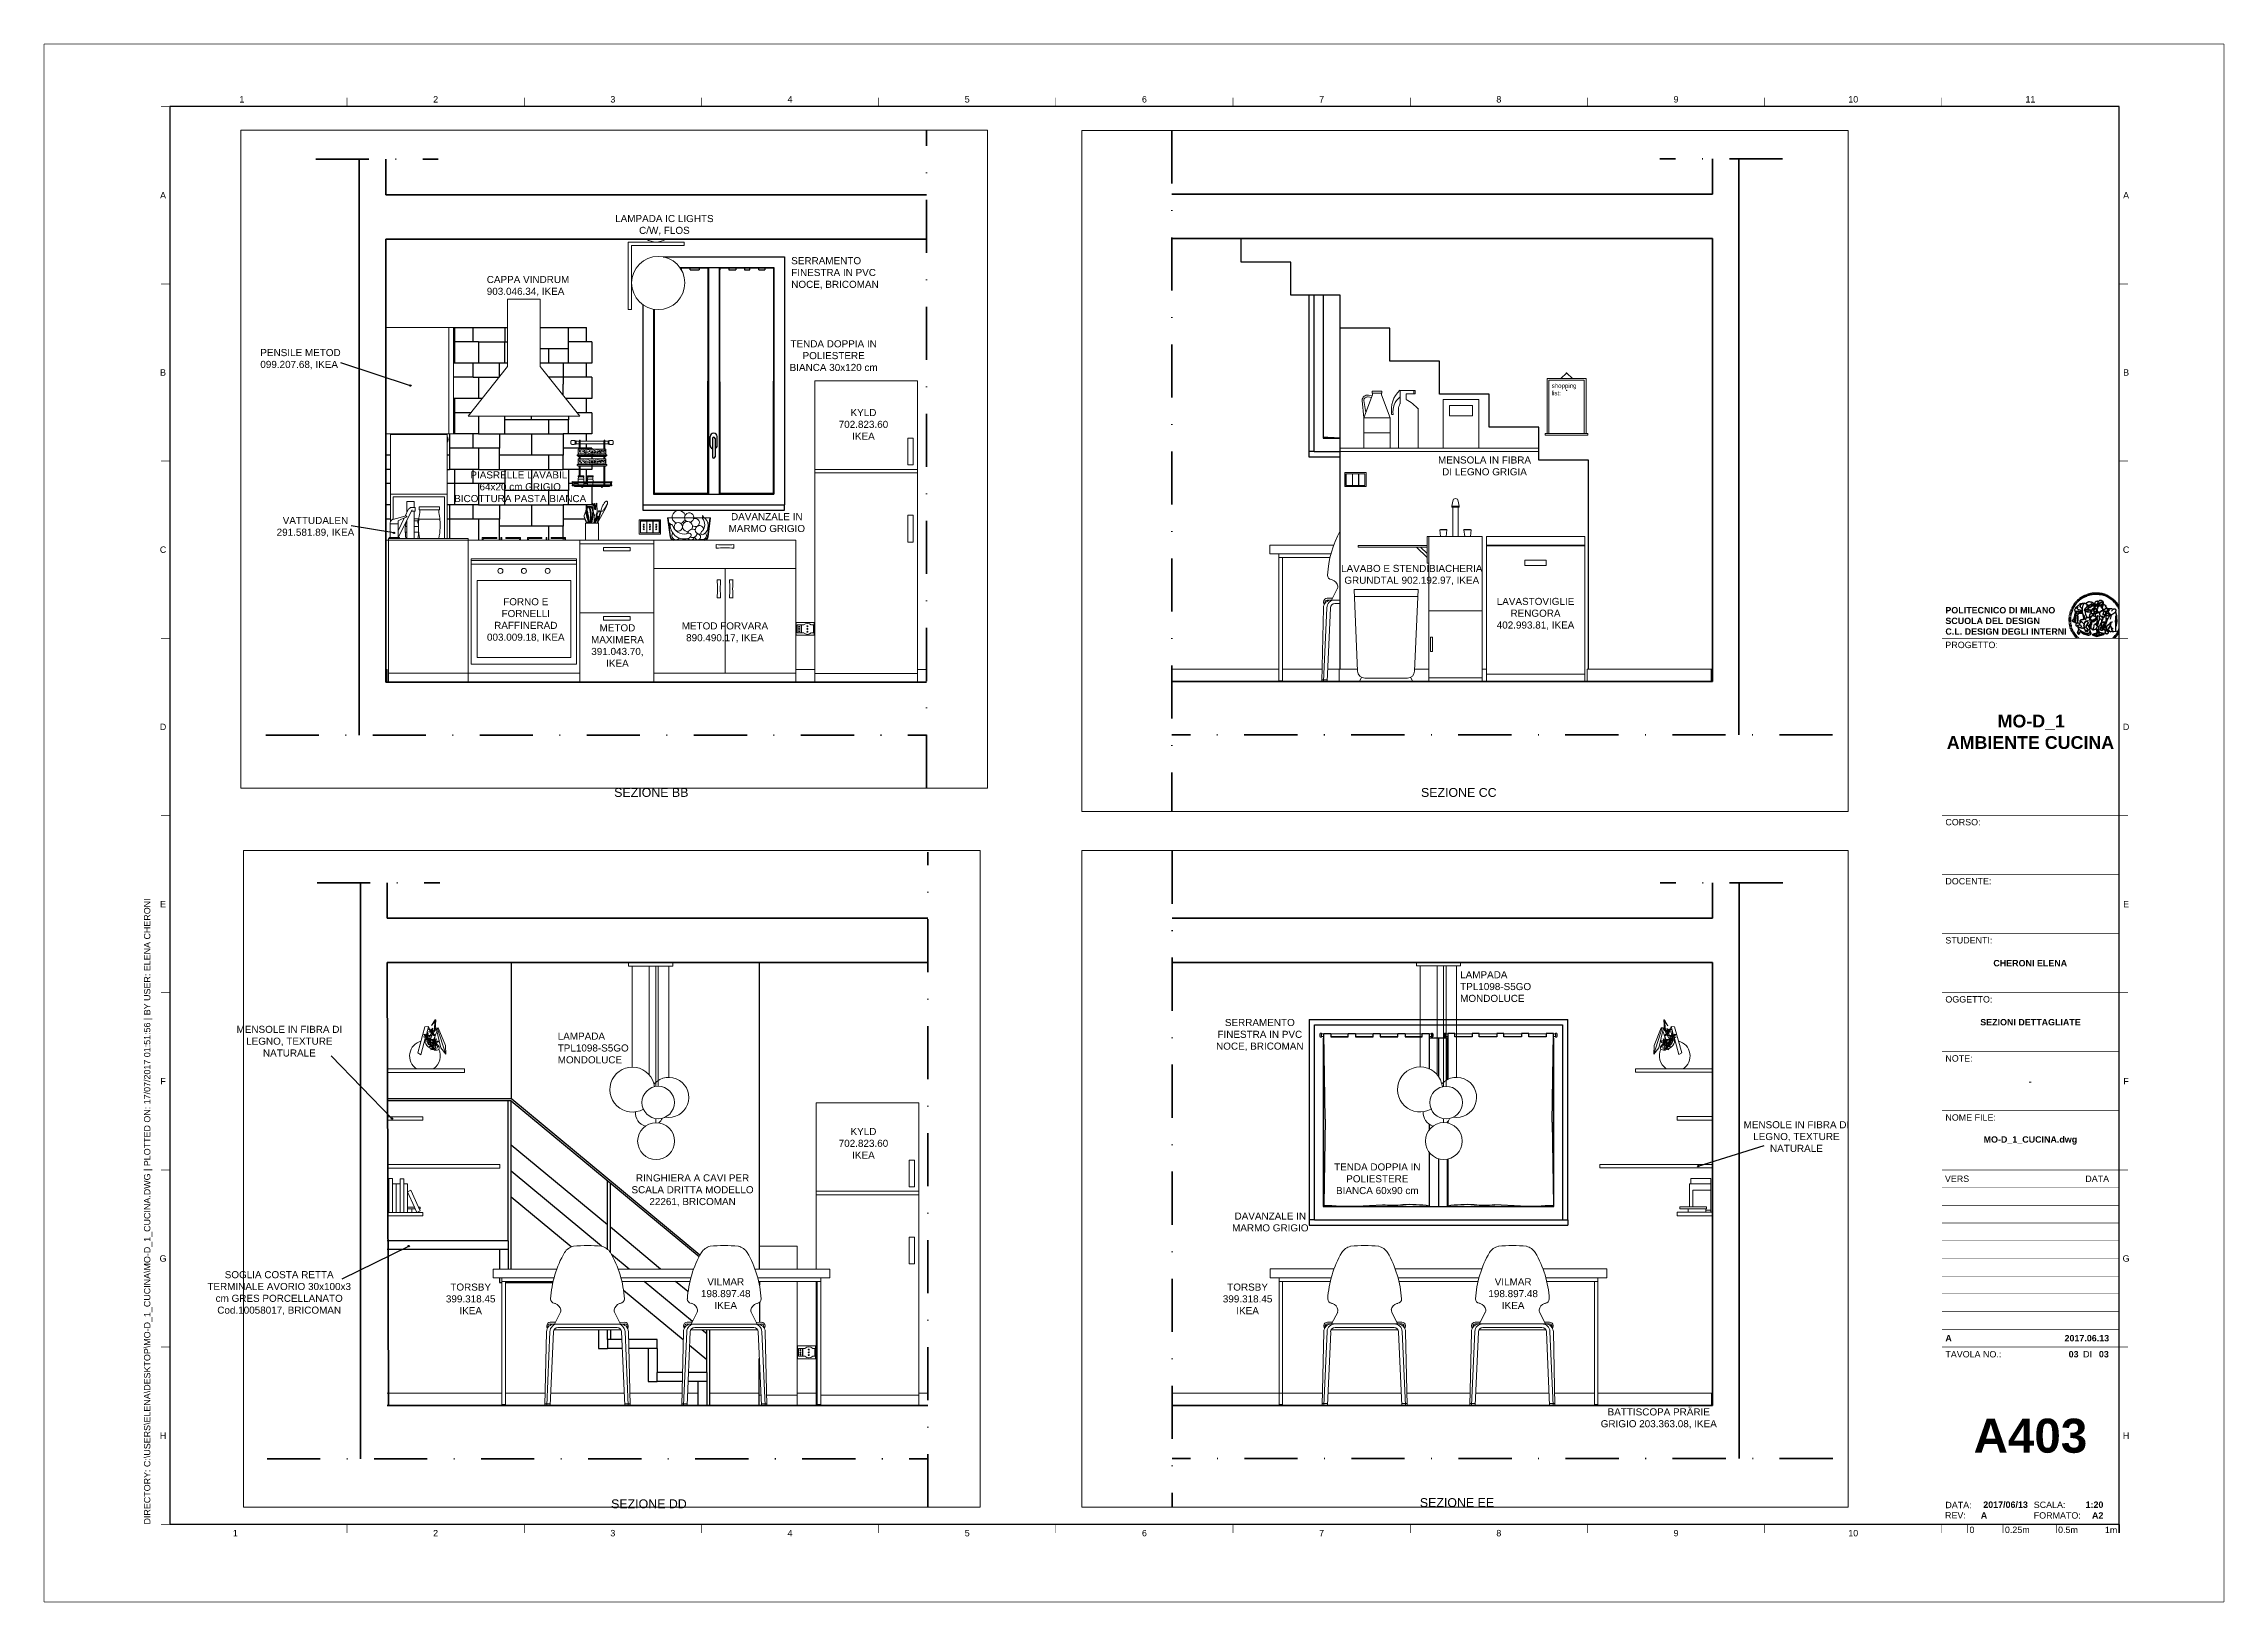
# Paper-space layout 'A403' of a CAD drawing. Header units: millimetres. Extents: x -9 to 607, y -13 to 427.
# The model-space entities are those that its viewports show. They can reach past a viewport. Long polylines and large blocks are cut down to what shows.
import ezdxf
from ezdxf.enums import TextEntityAlignment as Align

# ---------------------------------------------------------------- set-up
doc = ezdxf.new("R2010")
doc.units = ezdxf.units.MM
doc.set_wipeout_variables(frame=1)
doc.linetypes.add('DASHDOT', pattern=[1, 0.5, -0.25, 0, -0.25])
for name, color, linetype, lineweight in [('A-FLOR-LEVL', 3, 'Continuous', 35), ('A-FLOR-STRS', 1, 'Continuous', 25), ('A-FURN', 2, 'Continuous', 18), ('A-GLAZ-FULL', 4, 'Continuous', 25), ('A-WALL-FULL-EXT', 3, 'Continuous', 35), ('A-WALL-FULL-EXTR', 3, 'Continuous', 35), ('A-WALL-FULL-INTR', 1, 'Continuous', 25)]:
    doc.layers.add(name, color=color, linetype=linetype, lineweight=lineweight)
for name, color, linetype in [('A-TEXT', 6, 'Continuous'), ('G-ANNO-LOGO', 3, 'Continuous'), ('G-ANNO-TEXT', 3, 'Continuous'), ('G-ANNO-TTLB', 3, 'Continuous'), ('QUOTE', 5, 'Continuous')]:
    doc.layers.add(name, color=color, linetype=linetype)
doc.layers.add('G-ANNO-NPLT', color=210, linetype='Continuous', plot=False)
doc.styles.add('ARIAL', font='arial.ttf')
doc.styles.add('ARIAL-BOLD', font='')
doc.styles.add('E-ARIAL', font='arial.ttf')
doc.styles.get("Standard").update_dxf_attribs({"font": 'arial.ttf'})
doc.styles.get('ARIAL-BOLD').set_extended_font_data('Arial', bold=True)

psp = doc.layouts.new('A403')

# ---------------------------------------------------------------- texts
at = {"layer": 'QUOTE'}
for s, width, insert, char_height, attachment_point in [('LAMPADA IC LIGHTS C/W, FLOS', 29.091, (166.63, 378.92), 2, 2), ('SERRAMENTO FINESTRA IN PVC NOCE, BRICOMAN', 26.3425, (202.42, 367.03), 2, 1), ('CAPPA VINDRUM\\P903.046.34, IKEA', 26.0967, (116.51, 361.72), 2, 1), ('PENSILE METOD 099.207.68, IKEA', 32.1754, (52.62, 341.1), 2, 1), ('TENDA DOPPIA IN POLIESTERE BIANCA 30x120 cm', 24.9589, (214.39, 343.58), 2, 2), ('KYLD\\P702.823.60\\PIKEA', 28.381, (222.8, 324.18), 2, 2), ('MENSOLA IN FIBRA DI LEGNO GRIGIA', 28.7931, (398.04, 310.8), 2, 2), ('PIASRELLE LAVABILI\\P64x20 cm GRIGIO\\PBICOTTURA PASTA BIANCA', 37.41, (125.95, 306.58), 2, 2), ('VATTUDALEN \\P291.581.89, IKEA', 36.5798, (68.17, 293.74), 2, 2), ('DAVANZALE IN MARMO GRIGIO', 24.6835, (195.53, 294.8), 2, 2), ('LAVABO E STENDIBIACHERIA GRUNDTAL 902.192.97, IKEA', 40.7298, (377.51, 280.2), 2, 2), ('FORNO E FORNELLI RAFFINERAD 003.009.18, IKEA', 26.3711, (127.52, 270.8), 2, 2), ('LAVASTOVIGLIE RENGORA 402.993.81, IKEA', 24.7587, (412.43, 270.89), 2, 2), ('METOD MAXIMERA 391.043.70, IKEA', 20.2919, (153.38, 263.44), 2, 2), ('METOD FORVARA 890.490.17, IKEA', 36.7324, (183.71, 263.98), 2, 2), ('SEZIONE BB', 26.4315, (152.46, 217.23), 2.5, 1), ('SEZIONE CC', 26.4315, (380.11, 217.23), 2.5, 1), ('LAMPADA TPL1098-S5GO MONDOLUCE', 26.092, (391.16, 165.55), 2, 1), ('MENSOLE IN FIBRA DI LEGNO, TEXTURE NATURALE', 34.8192, (60.81, 150.14), 2, 2), ('LAMPADA TPL1098-S5GO MONDOLUCE', 26.092, (136.53, 148.22), 2, 1), ('SERRAMENTO FINESTRA IN PVC NOCE, BRICOMAN', 26.3425, (334.64, 152.08), 2, 2), ('MENSOLE IN FIBRA DI LEGNO, TEXTURE NATURALE', 34.8192, (486.05, 123.23), 2, 2), ('KYLD\\P702.823.60\\PIKEA', 28.381, (222.8, 121.32), 2, 2), ('TENDA DOPPIA IN POLIESTERE BIANCA 60x90 cm', 24.9589, (367.79, 111.32), 2, 2), ('RINGHIERA A CAVI PER SCALA DRITTA MODELLO 22261, BRICOMAN', 35.2424, (174.58, 108.22), 2, 2), ('DAVANZALE IN MARMO GRIGIO', 24.6835, (337.6, 97.46), 2, 2), ('TORSBY 399.318.45\\PIKEA', 24.4471, (111.97, 77.42), 2, 2), ('VILMAR 198.897.48\\PIKEA', 22.146, (183.94, 78.91), 2, 2), ('TORSBY 399.318.45\\PIKEA', 24.4471, (331.19, 77.42), 2, 2), ('VILMAR 198.897.48\\PIKEA', 22.146, (406.12, 78.91), 2, 2), ('BATTISCOPA PRÄRIE GRIGIO 203.363.08, IKEA', 37.7312, (447.21, 42.2), 2, 2), ('SEZIONE DD', 26.4315, (151.59, 16.51), 2.5, 1), ('SEZIONE EE', 26.4315, (379.79, 16.86), 2.5, 1)]:
    psp.add_mtext_dynamic_manual_height_columns(s, width=width, gutter_width=12.5, heights=[0], dxfattribs=dict(at, insert=insert, char_height=char_height, attachment_point=attachment_point))
at = {"layer": 'QUOTE', "insert": (57.94, 80.92), "char_height": 2, "width": 44.8342, "attachment_point": 2}
psp.add_mtext('SOGLIA COSTA RETTA TERMINALE AVORIO 30x100x3 cm GRES PORCELLANATO Cod.10058017, BRICOMAN', dxfattribs=at)

msp = doc.modelspace()

# ---------------------------------------------------------------- texts
at = {"layer": 'A-FURN', "insert": (-76.7, 305.8), "char_height": 2.5, "attachment_point": 1, "rotation": 90}
msp.add_mtext_dynamic_manual_height_columns('{\\fBradley Hand ITC|b0|i0|c0|p66;shopping list:}', width=16.957, gutter_width=12.5, heights=[0], dxfattribs=at)

# ---------------------------------------------------------------- blocks, each defined once
blk = doc.blocks.new('A1_GRID_LAYOUT')
at = {"layer": 'G-ANNO-NPLT', "const_width": 0.18}
for points in [[(615.16, 439.65), (0, 439.65)], [(0, 0), (0, 439.65)], [(615.16, 0), (615.16, 439.65)], [(615.16, 0), (0, 0)]]:
    blk.add_lwpolyline(points, dxfattribs=at)
at = {"layer": 'G-ANNO-TTLB'}
for p, q in [((35.52, 421.95), (35.52, 21.95)), ((585.52, 421.95), (35.52, 421.95)), ((585.52, 21.95), (585.52, 421.95)), ((35.52, 21.95), (585.52, 21.95))]:
    blk.add_line(p, q, dxfattribs=at)
at = {"layer": 'G-ANNO-TTLB', "const_width": 0.18, "flags": 128}
for points in [[(35.52, 421.95), (33.02, 421.95)], [(85.52, 424.45), (85.52, 421.95)], [(135.52, 424.45), (135.52, 421.95)], [(185.52, 424.45), (185.52, 421.95)], [(235.52, 424.45), (235.52, 421.95)], [(285.52, 424.45), (285.52, 421.95)], [(335.52, 424.45), (335.52, 421.95)], [(385.52, 424.45), (385.52, 421.95)], [(435.52, 424.45), (435.52, 421.95)], [(485.52, 424.45), (485.52, 421.95)], [(535.52, 424.45), (535.52, 421.95)], [(35.52, 371.95), (33.02, 371.95)], [(588.02, 371.95), (585.52, 371.95)], [(35.52, 321.95), (33.02, 321.95)], [(588.02, 321.95), (585.52, 321.95)], [(35.52, 271.95), (33.02, 271.95)], [(588.02, 271.95), (585.52, 271.95)], [(35.52, 221.95), (33.02, 221.95)], [(588.02, 221.95), (585.52, 221.95)], [(35.52, 171.95), (33.02, 171.95)], [(588.02, 171.95), (585.52, 171.95)], [(35.52, 121.95), (33.02, 121.95)], [(588.02, 121.95), (585.52, 121.95)], [(35.52, 71.95), (33.02, 71.95)], [(588.02, 71.95), (585.52, 71.95)], [(35.52, 21.95), (33.02, 21.95)], [(85.52, 21.95), (85.52, 19.45)], [(135.52, 21.95), (135.52, 19.45)], [(185.52, 21.95), (185.52, 19.45)], [(235.52, 21.95), (235.52, 19.45)], [(285.52, 21.95), (285.52, 19.45)], [(335.52, 21.95), (335.52, 19.45)], [(385.52, 21.95), (385.52, 19.45)], [(435.52, 21.95), (435.52, 19.45)], [(485.52, 21.95), (485.52, 19.45)], [(535.52, 21.95), (535.52, 19.45)], [(585.52, 21.95), (585.52, 19.45)]]:
    blk.add_lwpolyline(points, dxfattribs=at)
at = {"layer": 'G-ANNO-TEXT', "style": 'ARIAL'}
for s, p in [('1', (55.87, 424.02)), ('2', (110.52, 424.02)), ('3', (160.52, 424.02)), ('4', (210.52, 424.02)), ('5', (260.52, 424.02)), ('6', (310.52, 424.02)), ('7', (360.52, 424.02)), ('8', (410.52, 424.02)), ('9', (460.52, 424.02)), ('10', (510.52, 424.02)), ('11', (560.52, 424.02)), ('A', (33.61, 396.95)), ('A', (587.51, 396.95)), ('B', (33.61, 346.95)), ('B', (587.51, 346.95)), ('C', (33.61, 296.95)), ('C', (587.51, 296.95)), ('D', (33.61, 246.95)), ('D', (587.51, 246.95)), ('E', (33.61, 196.95)), ('E', (587.51, 196.95)), ('F', (33.61, 146.95)), ('F', (587.51, 146.95)), ('G', (33.61, 96.95)), ('G', (587.51, 96.95)), ('H', (33.61, 46.95)), ('H', (587.51, 46.95)), ('1', (54.01, 19.46)), ('2', (110.52, 19.46)), ('3', (160.52, 19.46)), ('4', (210.52, 19.46)), ('5', (260.52, 19.46)), ('6', (310.52, 19.46)), ('7', (360.52, 19.46)), ('8', (410.52, 19.46)), ('9', (460.52, 19.46)), ('10', (510.52, 19.46))]:
    blk.add_text(s, height=1.8, dxfattribs=at).set_placement(p, align=Align.MIDDLE_CENTER)
at = {"layer": 'G-ANNO-TEXT', "insert": (28.23, 21.89), "char_height": 1.8, "attachment_point": 1, "rotation": 90, "style": 'ARIAL'}
blk.add_mtext_dynamic_manual_height_columns('DIRECTORY: C:\\\\USERS\\\\ELENA\\\\DESKTOP\\\\MO-D_1_CUCINA\\\\MO-D_1_CUCINA.DWG | PLOTTED ON: 17/07/2017 01:51:56 | BY USER: ELENA CHERONI', width=412.209, gutter_width=9, heights=[0], dxfattribs=at)
blk = doc.blocks.new('logoPolimi')
for p, q in [((-1.41, 1.91), (-1.28, 1.74)), ((-1.32, 1.97), (-1.2, 1.8)), ((-1.22, 2.03), (-1.11, 1.85)), ((-1.13, 2.09), (-1.03, 1.9)), ((-1.03, 2.14), (-0.94, 1.95)), ((-0.93, 2.18), (-0.84, 1.99)), ((-0.83, 2.22), (-0.75, 2.03)), ((-0.72, 2.26), (-0.66, 2.06)), ((-0.61, 2.29), (-0.56, 2.09)), ((-0.51, 2.32), (-0.46, 2.11)), ((-0.4, 2.34), (-0.36, 2.13)), ((-0.29, 2.35), (-0.26, 2.14)), ((-0.18, 2.36), (-0.16, 2.15)), ((-0.07, 2.37), (-0.06, 2.16)), ((0.04, 2.37), (0.04, 2.16)), ((0.15, 2.36), (0.14, 2.16)), ((0.26, 2.36), (0.24, 2.15)), ((0.37, 2.34), (0.34, 2.13)), ((0.48, 2.32), (0.44, 2.12)), ((0.59, 2.3), (0.54, 2.09)), ((0.69, 2.27), (0.63, 2.07)), ((0.8, 2.23), (0.73, 2.03)), ((0.9, 2.19), (0.82, 2)), ((1, 2.15), (0.91, 1.96)), ((1.1, 2.1), (1, 1.91)), ((1.2, 2.04), (1.09, 1.86)), ((1.29, 1.99), (1.18, 1.81)), ((1.38, 1.92), (1.26, 1.75)), ((-2.37, 0.12), (-2.16, 0.11)), ((-2.37, 0.01), (-2.16, 0.01)), ((-2.36, 0.23), (-2.15, 0.21)), ((-2.35, 0.34), (-2.14, 0.31)), ((-2.33, 0.45), (-2.12, 0.41)), ((-2.3, 0.55), (-2.1, 0.51)), ((-2.28, 0.66), (-2.07, 0.6)), ((-2.24, 0.77), (-2.04, 0.7)), ((-2.2, 0.87), (-2.01, 0.79)), ((-2.16, 0.97), (-1.97, 0.89)), ((-2.11, 1.07), (-1.93, 0.98)), ((-2.06, 1.17), (-1.88, 1.07)), ((-2.01, 1.26), (-1.83, 1.15)), ((-1.94, 1.36), (-1.77, 1.24)), ((-1.88, 1.45), (-1.71, 1.32)), ((-1.84, 0.03), (-1.82, 0.35)), ((-1.81, 1.53), (-1.65, 1.4)), ((-1.74, 1.61), (-1.58, 1.47)), ((-1.73, 0.59), (-1.73, 0.59)), ((-1.73, 0.59), (-1.73, 0.59)), ((-1.66, 1.69), (-1.51, 1.54)), ((-1.65, 0.57), (-1.65, 0.57)), ((-1.59, 1.12), (-1.59, 1.12)), ((-1.58, 1.77), (-1.44, 1.61)), ((-1.51, 0.55), (-1.51, 0.55)), ((-1.51, 0.55), (-1.51, 0.55)), ((-1.49, 1.84), (-1.36, 1.68)), ((-1.31, 0.79), (-1.21, 0.75)), ((-1.21, 0.75), (-1.31, 0.79)), ((-1.21, 0.75), (-1.31, 0.79)), ((-1.21, 0.75), (-1.21, 0.75)), ((-1.21, 0.75), (-1.21, 0.75)), ((-1.19, 0.76), (-1.19, 0.76)), ((-1.19, 0.76), (-1.19, 0.76)), ((-1.17, 0.99), (-1.18, 0.99)), ((-1.18, 0.99), (-1.17, 0.99)), ((-1.16, 0.57), (-1.16, 0.57)), ((-1.16, 0.57), (-1.16, 0.57)), ((-1.1, 0.01), (-0.99, 0.06)), ((-0.99, 0.06), (-1.1, 0.01)), ((-0.99, 0.06), (-1.1, 0.01)), ((-0.99, 0.06), (-0.99, 0.06)), ((-0.99, 0.06), (-0.99, 0.06)), ((-0.97, 0.79), (-0.98, 0.79)), ((-0.89, 0.84), (-0.97, 0.79)), ((-0.97, 0.79), (-0.89, 0.84)), ((-0.96, 1.41), (-0.96, 1.41)), ((-0.96, 1.41), (-0.96, 1.41)), ((-0.89, 0.84), (-0.82, 0.87)), ((-0.82, 0.87), (-0.89, 0.84)), ((-0.89, 0.84), (-0.82, 0.87)), ((-0.88, 0.83), (-0.89, 0.84)), ((-0.85, 1.39), (-0.85, 1.39)), ((-0.85, 1.39), (-0.85, 1.39)), ((-0.84, 0.14), (-0.84, 0.14)), ((-0.77, 1.08), (-0.78, 1.08)), ((-0.78, 1.08), (-0.77, 1.08)), ((-0.61, 1.12), (-0.77, 1.08)), ((-0.77, 1.08), (-0.61, 1.12)), ((-0.77, 1.08), (-0.61, 1.12)), ((-0.75, 1.3), (-0.76, 1.29)), ((-0.76, 1.29), (-0.75, 1.3)), ((-0.65, 0.99), (-0.7, 0.96)), ((-0.69, 0.18), (-0.68, 0.18)), ((-0.66, 0.93), (-0.66, 0.93)), ((-0.66, 0.93), (-0.64, 0.93)), ((-0.66, 0.93), (-0.66, 0.93)), ((-0.66, 0.93), (-0.66, 0.93)), ((-0.63, 1.01), (-0.63, 1.01)), ((-0.63, 1.01), (-0.62, 1.01)), ((-0.63, 0.66), (-0.63, 0.66)), ((-0.6, 1.12), (-0.61, 1.12)), ((-0.61, 1.12), (-0.6, 1.12)), ((-0.61, 1.12), (-0.6, 1.12)), ((-0.61, 0.86), (-0.57, 0.85)), ((-0.57, 0.85), (-0.61, 0.86)), ((-0.61, 0.86), (-0.57, 0.85)), ((-0.53, 1.08), (-0.6, 1.12)), ((-0.6, 1.12), (-0.6, 1.11)), ((-0.6, 1.12), (-0.53, 1.08)), ((-0.57, 0.8), (-0.59, 0.8)), ((-0.57, 0.85), (-0.53, 0.84)), ((-0.57, 0.85), (-0.57, 0.85)), ((-0.57, 0.85), (-0.57, 0.85)), ((-0.57, 0.85), (-0.53, 0.84)), ((-0.56, 0.29), (-0.49, 0.48)), ((-0.56, 0.14), (-0.56, 0.29)), ((-0.5, 0.11), (-0.56, 0.14)), ((-0.53, 0.84), (-0.51, 0.84)), ((-0.53, 0.84), (-0.51, 0.84)), ((-0.53, 0.84), (-0.53, 0.84)), ((-0.51, 0.11), (-0.51, 0.11)), ((-0.51, 0.11), (-0.51, 0.11)), ((-0.34, 0.33), (-0.5, 0.11)), ((-0.49, 0.48), (-0.41, 0.55)), ((-0.42, 0.8), (-0.47, 0.79)), ((-0.42, 0.8), (-0.47, 0.79)), ((-0.47, 0.79), (-0.45, 0.76)), ((-0.47, 0.79), (-0.45, 0.76)), ((-0.45, 1.14), (-0.42, 1.11)), ((-0.42, 1.26), (-0.36, 1.22)), ((-0.41, 0.55), (-0.34, 0.49)), ((-0.4, 1.37), (-0.38, 1.38)), ((-0.39, 1.37), (-0.4, 1.37)), ((-0.35, 1.33), (-0.4, 1.37)), ((-0.39, 1.24), (-0.4, 1.23)), ((-0.38, 1.14), (-0.38, 1.14)), ((-0.34, 0.49), (-0.09, 0.48)), ((-0.16, 0.32), (-0.34, 0.33)), ((-0.14, 0.32), (-0.31, 0.34)), ((-0.28, 1.3), (-0.29, 1.3)), ((-0.28, 1.3), (-0.28, 1.3)), ((-0.16, 1.24), (-0.16, 1.25)), ((-0.16, 1.25), (-0.16, 1.25)), ((-0.16, 0.49), (-0.14, 0.64)), ((-0.06, 0.27), (-0.16, 0.32)), ((-0.1, 0.88), (-0.09, 0.87)), ((-0.08, 1.37), (-0.08, 1.38)), ((-0.08, 1.23), (-0.05, 1.21)), ((-0.05, 1.21), (-0.08, 1.23)), ((-0.08, 1.23), (-0.05, 1.21)), ((-0.03, 0.26), (-0.06, 0.27)), ((-0.05, 1.21), (-0.04, 1.21)), ((-0.04, 1.21), (-0.05, 1.21)), ((-0.04, 1.21), (-0.04, 1.21)), ((-0.04, 1.21), (-0.04, 1.21)), ((-0.04, 0.48), (-0.03, 0.26)), ((0.03, 1.15), (0.03, 1.15)), ((0.03, 0.66), (0.03, 0.67)), ((0.07, 0.58), (0.07, 0.57)), ((0.1, 1.18), (0.1, 1.18)), ((0.1, 0.84), (0.1, 0.84)), ((0.13, 1.32), (0.17, 1.19)), ((0.14, 0.71), (0.34, 0.65)), ((0.31, 0.56), (0.17, 0.63)), ((0.27, 1.61), (0.27, 1.61)), ((0.27, 1.61), (0.27, 1.61)), ((0.27, 1.61), (0.27, 1.61)), ((0.29, 1.29), (0.29, 1.29)), ((0.29, 1.29), (0.29, 1.29)), ((0.29, 1.29), (0.29, 1.29)), ((0.29, 1.29), (0.29, 1.29)), ((0.33, 0.49), (0.34, 0.49)), ((0.33, 0.03), (0.35, 0.03)), ((0.33, 0.03), (0.35, 0.03)), ((0.34, 0.65), (0.34, 0.64)), ((0.35, 0.03), (0.57, 0.06)), ((0.35, 0.03), (0.57, 0.06)), ((0.35, 0.03), (0.35, 0.03)), ((0.35, 0.03), (0.35, 0.03)), ((0.38, 1.36), (0.37, 1.35)), ((0.38, 0.34), (0.37, 0.34)), ((0.38, 0.34), (0.38, 0.34)), ((0.43, 0.67), (0.39, 0.64)), ((0.49, 1.05), (0.51, 1.13)), ((0.51, 1.13), (0.49, 1.05)), ((0.49, 1.05), (0.51, 1.13)), ((0.51, 1.31), (0.5, 1.29)), ((0.51, 1.13), (0.52, 1.23)), ((0.52, 1.23), (0.51, 1.23)), ((0.51, 1.23), (0.52, 1.23)), ((0.52, 1.23), (0.51, 1.13)), ((0.51, 1.13), (0.52, 1.23)), ((0.52, 1.24), (0.6, 1.37)), ((0.52, 1.23), (0.6, 1.36)), ((0.6, 1.36), (0.52, 1.23)), ((0.52, 1.23), (0.52, 1.23)), ((0.52, 1.23), (0.52, 1.24)), ((0.52, 1.23), (0.52, 1.23)), ((0.55, 1.07), (0.53, 1.06)), ((0.53, 1.04), (0.53, 1.06)), ((0.53, 1.05), (0.53, 1.04)), ((0.54, 0.3), (0.63, 0.32)), ((0.54, -0.08), (0.61, 0.06)), ((0.61, 0.06), (0.54, -0.08)), ((0.54, -0.08), (0.61, 0.06)), ((0.56, 0.19), (0.59, 0.21)), ((0.57, 1.07), (0.57, 1.07)), ((0.57, 1.07), (0.57, 1.07)), ((0.57, 1.07), (0.57, 1.07)), ((0.57, 1.07), (0.57, 1.07)), ((0.57, 1.07), (0.57, 1.07)), ((0.57, 1.07), (0.57, 1.07)), ((0.57, 1.07), (0.57, 1.07)), ((0.58, 0.3), (0.59, 0.29)), ((0.59, 0.78), (0.59, 0.79)), ((0.59, 0.79), (0.59, 0.79)), ((0.59, 0.79), (0.59, 0.79)), ((0.59, 0.79), (0.59, 0.78)), ((0.61, 0.06), (0.6, 0.07)), ((0.6, 0.07), (0.61, 0.06)), ((0.61, 0.06), (0.61, 0.07)), ((0.62, 0.21), (0.65, 0.22)), ((0.64, 1.37), (0.65, 1.37)), ((0.69, 0.86), (0.68, 0.86)), ((0.68, 0.86), (0.69, 0.86)), ((0.68, 0.76), (0.68, 0.76)), ((0.76, 0.26), (0.76, 0.26)), ((0.82, 0.35), (0.84, 0.36)), ((0.82, 0.35), (0.82, 0.35)), ((0.84, 0.36), (0.84, 0.37)), ((0.85, 0.34), (1.05, 0.35)), ((0.93, 1.05), (0.93, 1.05)), ((0.93, 1.05), (0.93, 1.05)), ((0.93, 1.05), (0.93, 1.04)), ((0.93, 1.05), (0.93, 1.05)), ((0.97, 0.66), (0.96, 0.66)), ((1.01, 0.97), (0.98, 0.96)), ((1.17, 0.96), (1.17, 0.95)), ((1.17, 0.95), (1.17, 0.95)), ((1.34, 0.37), (1.26, 0.04)), ((1.27, 0.37), (1.27, 0.38)), ((1.28, 0.95), (1.28, 0.95)), ((1.47, 1.86), (1.34, 1.69)), ((1.37, 0.73), (1.46, 0.81)), ((1.41, 0.4), (1.41, 0.41)), ((1.56, 1.79), (1.42, 1.63)), ((1.64, 1.71), (1.49, 1.56)), ((1.49, 0.9), (1.57, 0.92)), ((1.72, 1.63), (1.56, 1.49)), ((1.67, 0.6), (1.57, 0.53)), ((1.79, 1.55), (1.63, 1.41)), ((1.86, 1.47), (1.7, 1.34)), ((1.93, 1.38), (1.76, 1.26)), ((1.99, 1.29), (1.81, 1.17)), ((2.05, 1.19), (1.87, 1.09)), ((2.1, 1.1), (1.92, 1)), ((2.15, 1), (1.96, 0.91)), ((2.19, 0.9), (2, 0.82)), ((2.23, 0.79), (2.04, 0.72)), ((2.27, 0.69), (2.07, 0.63)), ((2.3, 0.58), (2.09, 0.53)), ((2.32, 0.47), (2.12, 0.43)), ((2.34, 0.37), (2.13, 0.33)), ((2.36, 0.26), (2.15, 0.23)), ((2.37, 0.15), (2.16, 0.13)), ((2.37, 0.04), (2.16, 0.03)), ((-2.37, -0.1), (-2.16, -0.09)), ((-2.36, -0.21), (-2.15, -0.19)), ((-2.35, -0.32), (-2.14, -0.29)), ((-2.33, -0.43), (-2.12, -0.39)), ((-2.31, -0.54), (-2.1, -0.49)), ((-2.28, -0.65), (-2.08, -0.59)), ((-2.25, -0.75), (-2.05, -0.69)), ((-2.21, -0.86), (-2.02, -0.78)), ((-2.17, -0.96), (-1.98, -0.87)), ((-2.12, -1.06), (-1.93, -0.96)), ((-2.07, -1.16), (-1.89, -1.05)), ((-2.04, -0.15), (-1.97, -0.2)), ((-2.01, -1.25), (-1.84, -1.14)), ((-1.95, -1.34), (-1.78, -1.22)), ((-1.89, -1.43), (-1.72, -1.31)), ((-1.82, -1.52), (-1.66, -1.38)), ((-1.75, -1.6), (-1.59, -1.46)), ((-1.67, -1.68), (-1.52, -1.53)), ((-1.58, -0.12), (-1.6, -0.18)), ((-1.6, -0.18), (-1.58, -0.28)), ((-1.57, -0.54), (-1.59, -0.54)), ((-1.59, -0.54), (-1.59, -0.54)), ((-1.59, -1.76), (-1.45, -1.6)), ((-1.56, -0.32), (-1.56, -0.31)), ((-1.56, -0.31), (-1.56, -0.31)), ((-1.53, -0.65), (-1.53, -0.65)), ((-1.53, -0.65), (-1.53, -0.65)), ((-1.51, -1.83), (-1.37, -1.67)), ((-1.48, -0.86), (-1.48, -0.85)), ((-1.42, -0.37), (-1.42, -0.37)), ((-1.42, -1.9), (-1.29, -1.73)), ((-1.38, -0.46), (-1.38, -0.46)), ((-1.33, -1.96), (-1.21, -1.79)), ((-1.31, -0.24), (-1.31, -0.23)), ((-1.31, -0.23), (-1.31, -0.24)), ((-1.24, -2.02), (-1.13, -1.84)), ((-1.23, -0.19), (-1.23, -0.19)), ((-1.23, -0.19), (-1.23, -0.19)), ((-1.23, -0.19), (-1.23, -0.19)), ((-1.23, -0.19), (-1.23, -0.19)), ((-1.14, -2.08), (-1.04, -1.89)), ((-1.01, -0.39), (-1.02, -0.39)), ((-1.02, -0.39), (-1.01, -0.39)), ((-1.02, -0.7), (-1.02, -0.7)), ((-1.02, -0.7), (-1.02, -0.7)), ((-1.02, -0.7), (-1.02, -0.7)), ((-0.79, -0.51), (-0.83, -0.58)), ((-0.83, -0.58), (-0.79, -0.51)), ((-0.83, -0.58), (-0.79, -0.51)), ((-0.78, -1.05), (-0.83, -0.94)), ((-0.83, -0.94), (-0.78, -1.05)), ((-0.83, -0.94), (-0.83, -0.94)), ((-0.83, -0.94), (-0.78, -1.05)), ((-0.82, -1.23), (-0.82, -1.23)), ((-0.82, -1.23), (-0.77, -1.23)), ((-0.77, -1.23), (-0.82, -1.23)), ((-0.82, -1.23), (-0.82, -1.23)), ((-0.77, -1.23), (-0.82, -1.23)), ((-0.75, -0.96), (-0.8, -0.89)), ((-0.8, -0.89), (-0.79, -0.92)), ((-0.79, -0.92), (-0.8, -0.89)), ((-0.8, -0.89), (-0.75, -0.96)), ((-0.79, -0.92), (-0.8, -0.89)), ((-0.8, -0.89), (-0.8, -0.89)), ((-0.8, -0.89), (-0.75, -0.96)), ((-0.79, -0.92), (-0.78, -0.95)), ((-0.78, -0.95), (-0.79, -0.92)), ((-0.78, -0.95), (-0.79, -0.92)), ((-0.77, -0.49), (-0.78, -0.48)), ((-0.78, -0.48), (-0.77, -0.49)), ((-0.78, -0.95), (-0.76, -1)), ((-0.76, -1), (-0.78, -0.95)), ((-0.76, -1), (-0.78, -0.95)), ((-0.71, -0.89), (-0.75, -0.87)), ((-0.75, -0.87), (-0.71, -0.89)), ((-0.75, -0.87), (-0.71, -0.89)), ((-0.72, -1.01), (-0.75, -0.96)), ((-0.75, -0.96), (-0.72, -1.01)), ((-0.75, -0.96), (-0.72, -1.01)), ((-0.64, -0.93), (-0.71, -0.89)), ((-0.71, -0.89), (-0.64, -0.93)), ((-0.71, -0.89), (-0.64, -0.93)), ((-0.66, -0.53), (-0.66, -0.53)), ((-0.66, -0.53), (-0.66, -0.53)), ((-0.66, -0.53), (-0.66, -0.53)), ((-0.39, -0.81), (-0.51, -0.69)), ((-0.51, -1.04), (-0.5, -1.04)), ((-0.48, -0.42), (-0.48, -0.42)), ((-0.48, -0.42), (-0.48, -0.42)), ((-0.48, -0.42), (-0.48, -0.42)), ((-0.41, -0.51), (-0.41, -0.51)), ((-0.38, -0.05), (-0.39, -0.12)), ((-0.39, -0.12), (-0.37, -0.1)), ((-0.35, -0.14), (-0.37, -0.08)), ((-0.37, -0.09), (-0.37, -0.09)), ((-0.33, -0.12), (-0.35, -0.14)), ((-0.32, -0.14), (-0.35, -0.14)), ((-0.35, -0.18), (-0.34, -0.22)), ((-0.34, -0.08), (-0.29, -0.16)), ((-0.34, -0.22), (-0.34, -0.22)), ((-0.27, -0.17), (-0.32, -0.14)), ((-0.25, -0.91), (-0.26, -0.9)), ((-0.26, -1.29), (0.1, -1.2)), ((0.1, -1.2), (-0.26, -1.29)), ((0.08, -1.4), (-0.26, -1.29)), ((-0.26, -1.29), (0.08, -1.4)), ((-0.26, -1.38), (-0.26, -1.29)), ((-0.26, -1.29), (-0.26, -1.29)), ((-0.26, -1.29), (-0.26, -1.38)), ((-0.26, -1.29), (0.08, -1.4)), ((-0.26, -1.29), (-0.26, -1.29)), ((0.08, -1.49), (-0.26, -1.38)), ((-0.26, -1.38), (0.09, -1.49)), ((-0.14, -0.15), (-0.16, -0.13)), ((-0.11, -0.04), (-0.12, -0.05)), ((-0.04, -0.41), (-0.01, -0.44)), ((-0.01, -0.44), (-0.04, -0.41)), ((-0.04, -0.41), (-0.01, -0.44)), ((0.07, -0.84), (0.07, -0.84)), ((0.07, -0.84), (0.07, -0.84)), ((0.1, -1.2), (0.08, -1.32)), ((0.08, -1.32), (0.13, -1.2)), ((0.08, -1.4), (0.72, -1.22)), ((0.72, -1.22), (0.08, -1.4)), ((0.08, -1.4), (0.72, -1.22)), ((0.72, -1.31), (0.08, -1.49)), ((0.08, -1.44), (0.08, -1.4)), ((0.08, -1.4), (0.08, -1.44)), ((0.08, -1.4), (0.08, -1.49)), ((0.08, -1.49), (0.08, -1.44)), ((0.08, -1.44), (0.08, -1.44)), ((0.08, -1.44), (0.08, -1.45)), ((0.08, -1.45), (0.08, -1.46)), ((0.08, -1.46), (0.08, -1.49)), ((0.1, -1.01), (0.09, -0.86)), ((0.1, -1.01), (0.09, -0.86)), ((0.09, -1.49), (0.72, -1.31)), ((0.1, -1.2), (0.12, -1.04)), ((0.12, -1.04), (0.1, -1.2)), ((0.13, -1.2), (0.1, -1.2)), ((0.1, -1.2), (0.13, -1.2)), ((0.13, -1.2), (0.1, -1.2)), ((0.1, -1.2), (0.1, -1.2)), ((0.11, -0.44), (0.11, -0.44)), ((0.11, -0.44), (0.11, -0.44)), ((0.12, -0.21), (0.12, -0.21)), ((0.12, -0.21), (0.12, -0.21)), ((0.12, -0.21), (0.12, -0.21)), ((0.12, -0.21), (0.12, -0.21)), ((0.12, -0.21), (0.12, -0.21)), ((0.12, -0.21), (0.12, -0.21)), ((0.12, -0.21), (0.12, -0.21)), ((0.12, -0.21), (0.12, -0.21)), ((0.12, -0.21), (0.12, -0.21)), ((0.12, -0.21), (0.12, -0.21)), ((0.12, -0.21), (0.12, -0.21)), ((0.12, -0.21), (0.12, -0.21)), ((0.12, -0.21), (0.12, -0.21)), ((0.12, -0.56), (0.14, -0.53)), ((0.14, -0.53), (0.12, -0.56)), ((0.12, -0.56), (0.14, -0.53)), ((0.12, -1.04), (0.12, -1.04)), ((0.12, -1.04), (0.12, -1.04)), ((0.12, -1.04), (0.12, -1.04)), ((0.21, -0.99), (0.13, -1.2)), ((0.13, -1.2), (0.21, -0.99)), ((0.36, -1.14), (0.13, -1.2)), ((0.13, -1.2), (0.26, -1.17)), ((0.14, -0.53), (0.16, -0.49)), ((0.16, -0.49), (0.14, -0.53)), ((0.14, -0.53), (0.16, -0.49)), ((0.16, -0.49), (0.16, -0.49)), ((0.16, -0.49), (0.16, -0.49)), ((0.28, -1.19), (0.21, -0.99)), ((0.21, -0.99), (0.31, -1.27)), ((0.24, -0.17), (0.24, -0.16)), ((0.24, -0.16), (0.24, -0.17)), ((0.25, -0.84), (0.25, -0.88)), ((0.25, -0.88), (0.25, -0.84)), ((0.25, -0.88), (0.25, -0.84)), ((0.25, -0.88), (0.29, -1.17)), ((0.26, -0.88), (0.25, -0.88)), ((0.31, -1.27), (0.25, -0.88)), ((0.26, -1.17), (0.28, -1.16)), ((0.28, -1.16), (0.36, -1.14)), ((0.29, -1.17), (0.28, -1.19)), ((0.36, -1.14), (0.72, -1.22)), ((0.72, -1.22), (0.36, -1.14)), ((0.49, -0.31), (0.49, -0.31)), ((0.49, -0.31), (0.49, -0.31)), ((0.5, -0.27), (0.5, -0.27)), ((0.51, -0.27), (0.51, -0.27)), ((0.72, -0.81), (0.75, -0.89)), ((0.72, -1.22), (0.72, -1.31)), ((0.72, -1.31), (0.72, -1.22)), ((0.74, -0.23), (0.74, -0.23)), ((0.74, -0.23), (0.75, -0.24)), ((0.75, -0.23), (0.75, -0.23)), ((0.86, -0.25), (0.82, -0.34)), ((0.87, -0.22), (0.86, -0.23)), ((0.87, -0.22), (0.86, -0.25)), ((0.96, -0.58), (0.96, -0.57)), ((1.05, -1.05), (1.04, -1.05)), ((1.19, -2.05), (1.08, -1.87)), ((1.28, -2), (1.17, -1.82)), ((1.37, -1.93), (1.25, -1.76)), ((1.31, -0.27), (1.3, -0.26)), ((1.3, -0.26), (1.3, -0.26)), ((1.3, -0.26), (1.3, -0.26)), ((1.3, -0.26), (1.31, -0.27)), ((1.3, -0.26), (1.3, -0.26)), ((1.46, -1.87), (1.33, -1.7)), ((1.54, -1.8), (1.41, -1.64)), ((1.63, -1.72), (1.48, -1.57)), ((1.71, -1.65), (1.55, -1.5)), ((1.78, -1.57), (1.62, -1.43)), ((1.85, -1.48), (1.69, -1.35)), ((1.92, -1.39), (1.75, -1.27)), ((1.98, -1.3), (1.81, -1.19)), ((2.04, -1.21), (1.86, -1.1)), ((2.09, -1.11), (1.91, -1.01)), ((2.14, -1.01), (1.95, -0.92)), ((2.19, -0.91), (1.99, -0.83)), ((2.23, -0.81), (2.03, -0.74)), ((2.26, -0.7), (2.06, -0.64)), ((2.29, -0.6), (2.09, -0.55)), ((2.32, -0.49), (2.11, -0.45)), ((2.34, -0.38), (2.13, -0.35)), ((2.35, -0.27), (2.15, -0.25)), ((2.37, -0.08), (2.16, -0.07)), ((2.36, -0.16), (2.16, -0.15)), ((-1.04, -2.13), (-0.95, -1.94)), ((-0.94, -2.18), (-0.86, -1.98)), ((-0.84, -2.22), (-0.77, -2.02)), ((-0.74, -2.25), (-0.67, -2.05)), ((-0.63, -2.29), (-0.57, -2.08)), ((-0.52, -2.31), (-0.48, -2.11)), ((-0.42, -2.33), (-0.38, -2.13)), ((-0.31, -2.35), (-0.28, -2.14)), ((-0.2, -2.36), (-0.18, -2.15)), ((-0.09, -2.37), (-0.08, -2.16)), ((0.03, -2.37), (0.02, -2.16)), ((0.14, -2.37), (0.12, -2.16)), ((0.25, -2.36), (0.22, -2.15)), ((0.35, -2.34), (0.32, -2.14)), ((0.46, -2.32), (0.42, -2.12)), ((0.57, -2.3), (0.52, -2.1)), ((0.68, -2.27), (0.62, -2.07)), ((0.78, -2.24), (0.71, -2.04)), ((0.89, -2.2), (0.81, -2)), ((0.99, -2.15), (0.9, -1.96)), ((1.09, -2.11), (0.99, -1.92))]:
    blk.add_line(p, q)
for points in [[(-1.9, 0.12), (-1.94, 0.02), (-2.05, -0.09), (-2.05, -0.09)], [(-1.86, 0.38), (-1.86, 0.38), (-1.87, 0.19), (-1.9, 0.12)], [(-1.76, 0.6), (-1.76, 0.6), (-1.84, 0.57), (-1.86, 0.38)], [(-1.86, -0.04), (-1.84, 0.02), (-1.84, 0.03), (-1.84, 0.03)], [(-1.82, 0.78), (-1.83, 0.8), (-1.85, 0.86), (-1.83, 0.88)], [(-1.82, 0.78), (-1.83, 0.8), (-1.85, 0.86), (-1.83, 0.88)], [(-1.83, 0.88), (-1.81, 0.9), (-1.76, 0.96), (-1.76, 0.96)], [(-1.83, 0.88), (-1.81, 0.9), (-1.76, 0.96), (-1.76, 0.96)], [(-1.76, 0.6), (-1.83, 0.7), (-1.78, 0.74), (-1.78, 0.74)], [(-1.78, 0.74), (-1.79, 0.74), (-1.83, 0.7), (-1.76, 0.6)], [(-1.78, 0.74), (-1.8, 0.76), (-1.81, 0.78), (-1.82, 0.78)], [(-1.78, 0.74), (-1.8, 0.76), (-1.81, 0.78), (-1.82, 0.78)], [(-1.82, 0.35), (-1.81, 0.5), (-1.73, 0.59), (-1.73, 0.59)], [(-1.82, -0.19), (-1.73, -0.07), (-1.75, 0.14), (-1.75, 0.3)], [(-1.75, 0.33), (-1.75, 0.17), (-1.73, -0.05), (-1.8, -0.17)], [(-1.78, 0.74), (-1.75, 0.72), (-1.72, 0.69), (-1.68, 0.7)], [(-1.68, 0.7), (-1.72, 0.69), (-1.75, 0.72), (-1.78, 0.74)], [(-1.68, 0.7), (-1.72, 0.69), (-1.75, 0.72), (-1.78, 0.74)], [(-1.78, 0.74), (-1.78, 0.74), (-1.78, 0.74), (-1.78, 0.74)], [(-1.76, 0.96), (-1.68, 1.1), (-1.59, 1.12), (-1.59, 1.12)], [(-1.76, 0.96), (-1.68, 1.1), (-1.6, 1.12), (-1.6, 1.12)], [(-1.73, 0.59), (-1.74, 0.59), (-1.75, 0.6), (-1.76, 0.6)], [(-1.73, 0.59), (-1.74, 0.59), (-1.75, 0.6), (-1.76, 0.6)], [(-1.75, 0.3), (-1.76, 0.47), (-1.65, 0.57), (-1.65, 0.57)], [(-1.65, 0.57), (-1.65, 0.57), (-1.76, 0.5), (-1.75, 0.33)], [(-1.65, 0.57), (-1.68, 0.58), (-1.7, 0.58), (-1.73, 0.59)], [(-1.65, 0.57), (-1.68, 0.58), (-1.7, 0.58), (-1.73, 0.59)], [(-1.5, 0.71), (-1.53, 0.74), (-1.61, 0.71), (-1.68, 0.7)], [(-1.68, 0.7), (-1.61, 0.71), (-1.53, 0.73), (-1.5, 0.71)], [(-1.5, 0.71), (-1.53, 0.73), (-1.61, 0.71), (-1.68, 0.7)], [(-1.51, 0.55), (-1.56, 0.56), (-1.61, 0.56), (-1.65, 0.57)], [(-1.65, 0.57), (-1.61, 0.56), (-1.56, 0.56), (-1.51, 0.55)], [(-1.51, 0.55), (-1.56, 0.56), (-1.61, 0.56), (-1.65, 0.57)], [(-1.59, 1.12), (-1.6, 1.06), (-1.61, 0.99), (-1.61, 0.97)], [(-1.61, 0.97), (-1.61, 0.99), (-1.6, 1.06), (-1.59, 1.12)], [(-1.61, 0.97), (-1.61, 0.99), (-1.6, 1.06), (-1.59, 1.12)], [(-1.61, 0.97), (-1.61, 0.95), (-1.56, 0.88), (-1.54, 0.87)], [(-1.54, 0.87), (-1.56, 0.88), (-1.61, 0.95), (-1.61, 0.97)], [(-1.54, 0.87), (-1.56, 0.88), (-1.61, 0.96), (-1.61, 0.97)], [(-1.59, 1.12), (-1.59, 1.13), (-1.59, 1.15), (-1.58, 1.16)], [(-1.59, 1.12), (-1.59, 1.13), (-1.59, 1.15), (-1.58, 1.16)], [(-1.58, 1.16), (-1.57, 1.21), (-1.52, 1.23), (-1.49, 1.25)], [(-1.58, 1.16), (-1.57, 1.21), (-1.52, 1.23), (-1.49, 1.25)], [(-1.58, 0.36), (-1.58, 0.48), (-1.51, 0.55), (-1.51, 0.55)], [(-1.51, 0.55), (-1.51, 0.55), (-1.58, 0.48), (-1.58, 0.36)], [(-1.51, 0.55), (-1.51, 0.55), (-1.58, 0.48), (-1.58, 0.36)], [(-1.55, 0.04), (-1.55, 0.08), (-1.58, 0.25), (-1.58, 0.36)], [(-1.58, 0.36), (-1.58, 0.25), (-1.55, 0.08), (-1.55, 0.04)], [(-1.58, 0.36), (-1.58, 0.25), (-1.55, 0.08), (-1.55, 0.04)], [(-1.58, -0.12), (-1.57, -0.06), (-1.55, 0.02), (-1.55, 0.04)], [(-1.55, 0.04), (-1.55, 0.02), (-1.57, -0.06), (-1.58, -0.12)], [(-1.55, 0.04), (-1.55, 0.02), (-1.56, -0.04), (-1.57, -0.1)], [(-1.54, 0.87), (-1.52, 0.85), (-1.47, 0.83), (-1.44, 0.83)], [(-1.44, 0.83), (-1.47, 0.83), (-1.52, 0.85), (-1.54, 0.87)], [(-1.45, 0.83), (-1.47, 0.83), (-1.52, 0.85), (-1.54, 0.87)], [(-1.51, 0.55), (-1.33, 0.54), (-1.16, 0.57), (-1.16, 0.57)], [(-1.16, 0.57), (-1.16, 0.57), (-1.33, 0.54), (-1.51, 0.55)], [(-1.16, 0.57), (-1.16, 0.57), (-1.33, 0.54), (-1.51, 0.55)], [(-1.5, 0.71), (-1.46, 0.68), (-1.4, 0.62), (-1.33, 0.66)], [(-1.33, 0.66), (-1.4, 0.62), (-1.46, 0.68), (-1.5, 0.71)], [(-1.33, 0.66), (-1.4, 0.62), (-1.46, 0.68), (-1.5, 0.71)], [(-1.49, 1.25), (-1.46, 1.26), (-1.42, 1.33), (-1.39, 1.36)], [(-1.49, 1.25), (-1.46, 1.27), (-1.43, 1.34), (-1.39, 1.36)], [(-1.31, 0.79), (-1.33, 0.79), (-1.42, 0.83), (-1.45, 0.83)], [(-1.44, 0.83), (-1.42, 0.83), (-1.33, 0.79), (-1.31, 0.79)], [(-1.31, 0.79), (-1.33, 0.79), (-1.42, 0.83), (-1.44, 0.83)], [(-1.35, 1.1), (-1.4, 1.17), (-1.36, 1.23), (-1.29, 1.31)], [(-1.29, 1.31), (-1.36, 1.23), (-1.4, 1.17), (-1.35, 1.1)], [(-1.35, 1.1), (-1.4, 1.17), (-1.36, 1.23), (-1.29, 1.31)], [(-1.39, 1.36), (-1.35, 1.38), (-1.26, 1.4), (-1.19, 1.41)], [(-1.39, 1.36), (-1.35, 1.38), (-1.26, 1.4), (-1.19, 1.41)], [(-1.18, 0.99), (-1.24, 0.97), (-1.3, 1.03), (-1.35, 1.1)], [(-1.35, 1.1), (-1.3, 1.03), (-1.24, 0.97), (-1.18, 0.99)], [(-1.18, 1), (-1.24, 0.97), (-1.3, 1.03), (-1.35, 1.1)], [(-1.33, 0.66), (-1.28, 0.7), (-1.23, 0.73), (-1.21, 0.75)], [(-1.21, 0.75), (-1.23, 0.73), (-1.28, 0.7), (-1.33, 0.66)], [(-1.21, 0.75), (-1.23, 0.73), (-1.28, 0.7), (-1.33, 0.66)], [(-1.29, 1.31), (-1.22, 1.39), (-1.01, 1.41), (-0.96, 1.41)], [(-0.96, 1.41), (-1.01, 1.41), (-1.22, 1.39), (-1.29, 1.31)], [(-1.29, 1.31), (-1.22, 1.39), (-1.01, 1.41), (-0.96, 1.41)], [(-1.24, -0.02), (-1.21, -0.01), (-1.1, 0.01), (-1.1, 0.01)], [(-1.1, 0.01), (-1.1, 0.01), (-1.21, -0.01), (-1.24, -0.02)], [(-1.1, 0.01), (-1.1, 0.01), (-1.21, -0.01), (-1.24, -0.02)], [(-1.21, 0.75), (-1.2, 0.75), (-1.19, 0.76), (-1.19, 0.76)], [(-1.19, 0.76), (-1.19, 0.76), (-1.2, 0.75), (-1.21, 0.75)], [(-1.19, 0.76), (-1.19, 0.76), (-1.2, 0.76), (-1.21, 0.75)], [(-1.19, 1.41), (-1.11, 1.43), (-0.97, 1.41), (-0.97, 1.41)], [(-1.19, 1.41), (-1.12, 1.43), (-0.98, 1.41), (-0.98, 1.41)], [(-1.19, 0.76), (-1.19, 0.77), (-1.18, 0.78), (-1.18, 0.79)], [(-1.18, 0.79), (-1.18, 0.78), (-1.19, 0.77), (-1.19, 0.76)], [(-1.19, 0.76), (-1.19, 0.77), (-1.19, 0.78), (-1.18, 0.79)], [(-1.18, 0.68), (-1.18, 0.68), (-1.19, 0.71), (-1.19, 0.76)], [(-1.19, 0.76), (-1.19, 0.71), (-1.18, 0.68), (-1.18, 0.68)], [(-1.18, 0.68), (-1.18, 0.68), (-1.19, 0.71), (-1.19, 0.76)], [(-1.18, 0.97), (-1.18, 0.97), (-1.18, 0.98), (-1.17, 0.99)], [(-1.17, 0.99), (-1.18, 0.98), (-1.18, 0.97), (-1.18, 0.97)], [(-1.18, 0.97), (-1.18, 0.97), (-1.18, 0.98), (-1.17, 0.99)], [(-1.18, 0.79), (-1.17, 0.86), (-1.18, 0.95), (-1.18, 0.97)], [(-1.18, 0.97), (-1.18, 0.95), (-1.17, 0.86), (-1.18, 0.79)], [(-1.18, 0.79), (-1.17, 0.86), (-1.18, 0.95), (-1.18, 0.97)], [(-1.16, 0.57), (-1.17, 0.6), (-1.18, 0.64), (-1.18, 0.68)], [(-1.18, 0.68), (-1.18, 0.64), (-1.17, 0.6), (-1.16, 0.57)], [(-1.16, 0.57), (-1.17, 0.6), (-1.18, 0.64), (-1.18, 0.68)], [(-1.17, 0.99), (-1.17, 1.03), (-1.16, 1.09), (-1.14, 1.13)], [(-1.09, 0.42), (-1.1, 0.44), (-1.14, 0.48), (-1.16, 0.57)], [(-1.16, 0.57), (-1.14, 0.48), (-1.1, 0.44), (-1.09, 0.42)], [(-1.09, 0.42), (-1.1, 0.44), (-1.14, 0.48), (-1.16, 0.57)], [(-1.14, 1.13), (-1.12, 1.18), (-1.05, 1.31), (-1.05, 1.31)], [(-1.12, 0.46), (-1.12, 0.46), (-1.13, 0.38), (-1.11, 0.26)], [(-1.11, 0.26), (-1.08, 0.14), (-1.05, 0.03), (-1.05, 0.03)], [(-1.02, 0.32), (-1.02, 0.32), (-1.08, 0.4), (-1.09, 0.42)], [(-1.09, 0.42), (-1.08, 0.4), (-1.02, 0.32), (-1.02, 0.32)], [(-1.02, 0.32), (-1.02, 0.32), (-1.08, 0.4), (-1.09, 0.42)], [(-0.98, 0.2), (-0.98, 0.21), (-1.02, 0.32), (-1.02, 0.32)], [(-1.02, 0.32), (-1.02, 0.32), (-0.98, 0.21), (-0.98, 0.2)], [(-0.98, 0.2), (-0.98, 0.21), (-1.02, 0.32), (-1.02, 0.32)], [(-1.01, 0.12), (-1, 0.16), (-0.98, 0.19), (-0.98, 0.2)], [(-0.98, 0.2), (-0.98, 0.19), (-1, 0.16), (-1.01, 0.12)], [(-1.01, 0.12), (-1, 0.16), (-0.98, 0.19), (-0.98, 0.2)], [(-0.99, 0.06), (-1, 0.07), (-1.01, 0.1), (-1.01, 0.12)], [(-1.01, 0.12), (-1.01, 0.1), (-1, 0.07), (-0.99, 0.06)], [(-0.99, 0.06), (-1, 0.07), (-1.01, 0.1), (-1.01, 0.12)], [(-0.99, 0.06), (-0.99, 0.06), (-0.99, 0.06), (-0.98, 0.05)], [(-0.98, 0.05), (-0.99, 0.06), (-0.99, 0.06), (-0.99, 0.06)], [(-0.99, 0.05), (-0.99, 0.06), (-0.99, 0.06), (-0.99, 0.06)], [(-0.95, 0.02), (-0.96, 0.03), (-0.97, 0.04), (-0.99, 0.05)], [(-0.98, 1.41), (-0.98, 1.41), (-0.97, 1.41), (-0.96, 1.41)], [(-0.98, 0.81), (-0.94, 0.85), (-0.92, 0.93), (-0.91, 0.97)], [(-0.91, 0.97), (-0.92, 0.93), (-0.94, 0.85), (-0.98, 0.81)], [(-0.91, 0.97), (-0.92, 0.93), (-0.94, 0.85), (-0.98, 0.81)], [(-0.98, 0.79), (-0.98, 0.81), (-0.98, 0.81), (-0.98, 0.81)], [(-0.98, 0.81), (-0.98, 0.81), (-0.98, 0.81), (-0.98, 0.79)], [(-0.98, 0.81), (-0.98, 0.81), (-0.98, 0.81), (-0.98, 0.79)], [(-0.98, 0.79), (-0.98, 0.79), (-0.98, 0.78), (-0.97, 0.77)], [(-0.98, 0.79), (-0.98, 0.79), (-0.98, 0.78), (-0.97, 0.77)], [(-0.98, 0.05), (-0.97, 0.04), (-0.96, 0.03), (-0.95, 0.02)], [(-0.95, 0.02), (-0.96, 0.03), (-0.97, 0.04), (-0.98, 0.05)], [(-0.97, 1.41), (-0.97, 1.41), (-0.97, 1.41), (-0.96, 1.41)], [(-0.97, 0.77), (-0.96, 0.74), (-0.91, 0.64), (-0.91, 0.57)], [(-0.97, 0.77), (-0.96, 0.74), (-0.91, 0.64), (-0.91, 0.57)], [(-0.96, 1.41), (-0.94, 1.41), (-0.9, 1.41), (-0.85, 1.39)], [(-0.96, 1.41), (-0.94, 1.41), (-0.9, 1.41), (-0.85, 1.39)], [(-0.95, 0.02), (-0.94, 0.01), (-0.92, 0.01), (-0.9, 0.01)], [(-0.9, 0.01), (-0.92, 0.01), (-0.94, 0.01), (-0.95, 0.02)], [(-0.91, 0.01), (-0.92, 0.01), (-0.94, 0.01), (-0.95, 0.02)], [(-0.91, 0.97), (-0.89, 1), (-0.87, 1.01), (-0.84, 1.02)], [(-0.84, 1.02), (-0.87, 1.01), (-0.89, 1), (-0.91, 0.97)], [(-0.84, 1.02), (-0.87, 1.01), (-0.89, 1.01), (-0.91, 0.97)], [(-0.91, 0.57), (-0.91, 0.5), (-0.9, 0.43), (-0.88, 0.37)], [(-0.91, 0.57), (-0.91, 0.5), (-0.9, 0.43), (-0.88, 0.37)], [(-0.87, 0.03), (-0.87, 0.03), (-0.89, 0.01), (-0.91, 0.01)], [(-0.9, 0.01), (-0.89, 0.01), (-0.87, 0.03), (-0.87, 0.03)], [(-0.87, 0.03), (-0.87, 0.03), (-0.89, 0.01), (-0.9, 0.01)], [(-0.88, 0.84), (-0.88, 0.84), (-0.89, 0.79), (-0.88, 0.77)], [(-0.88, 0.77), (-0.89, 0.79), (-0.88, 0.83), (-0.88, 0.83)], [(-0.74, 0.66), (-0.85, 0.67), (-0.88, 0.77), (-0.88, 0.77)], [(-0.88, 0.77), (-0.88, 0.77), (-0.85, 0.67), (-0.74, 0.66)], [(-0.88, 0.37), (-0.86, 0.32), (-0.83, 0.25), (-0.82, 0.25)], [(-0.88, 0.37), (-0.86, 0.32), (-0.83, 0.25), (-0.82, 0.25)], [(-0.87, 0.03), (-0.86, 0.03), (-0.86, 0.05), (-0.86, 0.06)], [(-0.86, 0.06), (-0.86, 0.05), (-0.86, 0.03), (-0.87, 0.03)], [(-0.86, 0.06), (-0.86, 0.05), (-0.86, 0.03), (-0.87, 0.03)], [(-0.85, 1.39), (-0.86, 1.42), (-0.8, 1.45), (-0.8, 1.46)], [(-0.85, 1.39), (-0.86, 1.42), (-0.83, 1.44), (-0.82, 1.45)], [(-0.86, 0.06), (-0.86, 0.07), (-0.86, 0.1), (-0.85, 0.11)], [(-0.85, 0.11), (-0.86, 0.1), (-0.86, 0.07), (-0.86, 0.06)], [(-0.85, 0.11), (-0.86, 0.1), (-0.86, 0.07), (-0.86, 0.06)], [(-0.81, 1.36), (-0.83, 1.37), (-0.84, 1.38), (-0.85, 1.39)], [(-0.85, 1.39), (-0.84, 1.38), (-0.83, 1.37), (-0.81, 1.36)], [(-0.85, 1.39), (-0.84, 1.38), (-0.83, 1.37), (-0.81, 1.36)], [(-0.85, 0.11), (-0.85, 0.12), (-0.84, 0.14), (-0.84, 0.14)], [(-0.84, 0.14), (-0.84, 0.14), (-0.85, 0.12), (-0.85, 0.11)], [(-0.84, 0.14), (-0.84, 0.14), (-0.85, 0.12), (-0.85, 0.11)], [(-0.84, 1.02), (-0.83, 1.03), (-0.81, 1.05), (-0.78, 1.08)], [(-0.78, 1.08), (-0.81, 1.05), (-0.83, 1.03), (-0.84, 1.02)], [(-0.78, 1.08), (-0.81, 1.05), (-0.83, 1.03), (-0.84, 1.02)], [(-0.84, 0.14), (-0.83, 0.15), (-0.81, 0.16), (-0.81, 0.16)], [(-0.81, 0.16), (-0.81, 0.16), (-0.83, 0.15), (-0.84, 0.14)], [(-0.81, 0.16), (-0.81, 0.16), (-0.84, 0.15), (-0.84, 0.14)], [(-0.84, 0.15), (-0.84, 0.15), (-0.84, 0.15), (-0.84, 0.14)], [(-0.84, 0.14), (-0.84, 0.14), (-0.84, 0.14), (-0.84, 0.14)], [(-0.84, 0.14), (-0.84, 0.14), (-0.84, 0.14), (-0.84, 0.14)], [(-0.84, 0.14), (-0.84, 0.14), (-0.84, 0.14), (-0.84, 0.14)], [(-0.82, 1.45), (-0.82, 1.45), (-0.8, 1.45), (-0.8, 1.45)], [(-0.82, 0.87), (-0.82, 0.87), (-0.72, 0.91), (-0.66, 0.93)], [(-0.66, 0.93), (-0.72, 0.91), (-0.82, 0.87), (-0.82, 0.87)], [(-0.82, 0.87), (-0.82, 0.87), (-0.72, 0.91), (-0.66, 0.93)], [(-0.82, 0.25), (-0.8, 0.25), (-0.77, 0.24), (-0.77, 0.23)], [(-0.82, 0.25), (-0.8, 0.25), (-0.78, 0.24), (-0.77, 0.23)], [(-0.76, 1.29), (-0.77, 1.32), (-0.79, 1.34), (-0.81, 1.36)], [(-0.81, 1.36), (-0.79, 1.34), (-0.77, 1.32), (-0.76, 1.29)], [(-0.81, 1.36), (-0.79, 1.34), (-0.77, 1.32), (-0.76, 1.3)], [(-0.81, 0.16), (-0.8, 0.17), (-0.8, 0.17), (-0.79, 0.18)], [(-0.79, 0.18), (-0.8, 0.17), (-0.8, 0.17), (-0.81, 0.16)], [(-0.79, 0.18), (-0.8, 0.17), (-0.8, 0.17), (-0.81, 0.16)], [(-0.8, 1.46), (-0.8, 1.49), (-0.69, 1.51), (-0.69, 1.51)], [(-0.8, 1.46), (-0.8, 1.49), (-0.75, 1.49), (-0.75, 1.49)], [(-0.8, 1.45), (-0.8, 1.45), (-0.8, 1.46), (-0.8, 1.46)], [(-0.79, 0.18), (-0.78, 0.18), (-0.77, 0.16), (-0.77, 0.16)], [(-0.77, 0.16), (-0.77, 0.16), (-0.78, 0.18), (-0.79, 0.18)], [(-0.77, 0.16), (-0.77, 0.16), (-0.78, 0.18), (-0.79, 0.18)], [(-0.78, 1.08), (-0.77, 1.1), (-0.76, 1.13), (-0.75, 1.16)], [(-0.75, 1.16), (-0.76, 1.13), (-0.77, 1.1), (-0.78, 1.08)], [(-0.75, 1.16), (-0.76, 1.13), (-0.77, 1.1), (-0.78, 1.08)], [(-0.77, 0.23), (-0.76, 0.22), (-0.72, 0.2), (-0.71, 0.2)], [(-0.77, 0.23), (-0.76, 0.22), (-0.72, 0.2), (-0.71, 0.2)], [(-0.77, 0.16), (-0.77, 0.16), (-0.74, 0.16), (-0.7, 0.17)], [(-0.7, 0.17), (-0.74, 0.16), (-0.77, 0.16), (-0.77, 0.16)], [(-0.7, 0.17), (-0.74, 0.16), (-0.77, 0.16), (-0.77, 0.16)], [(-0.76, 1.3), (-0.74, 1.25), (-0.73, 1.2), (-0.75, 1.16)], [(-0.75, 1.16), (-0.73, 1.2), (-0.74, 1.25), (-0.76, 1.29)], [(-0.76, 1.29), (-0.74, 1.25), (-0.73, 1.2), (-0.75, 1.16)], [(-0.75, 1.49), (-0.75, 1.52), (-0.69, 1.51), (-0.69, 1.51)], [(-0.7, 1.26), (-0.7, 1.28), (-0.73, 1.28), (-0.75, 1.3)], [(-0.75, 1.3), (-0.73, 1.28), (-0.7, 1.28), (-0.7, 1.26)], [(-0.71, 1.24), (-0.72, 1.25), (-0.73, 1.27), (-0.75, 1.28)], [(-0.63, 0.66), (-0.63, 0.66), (-0.73, 0.66), (-0.74, 0.66)], [(-0.74, 0.66), (-0.73, 0.66), (-0.63, 0.66), (-0.63, 0.66)], [(-0.65, 1.23), (-0.67, 1.24), (-0.71, 1.23), (-0.71, 1.24)], [(-0.71, 0.2), (-0.7, 0.2), (-0.69, 0.19), (-0.69, 0.18)], [(-0.71, 0.2), (-0.7, 0.2), (-0.69, 0.19), (-0.69, 0.18)], [(-0.65, 1.23), (-0.67, 1.24), (-0.7, 1.25), (-0.7, 1.26)], [(-0.7, 1.26), (-0.7, 1.25), (-0.67, 1.24), (-0.65, 1.23)], [(-0.7, 0.17), (-0.69, 0.17), (-0.68, 0.18), (-0.69, 0.18)], [(-0.69, 0.18), (-0.68, 0.18), (-0.69, 0.17), (-0.7, 0.17)], [(-0.69, 0.18), (-0.68, 0.18), (-0.69, 0.17), (-0.7, 0.17)], [(-0.69, 1.51), (-0.69, 1.59), (-0.51, 1.55), (-0.51, 1.55)], [(-0.69, 1.51), (-0.66, 1.55), (-0.66, 1.55), (-0.66, 1.55)], [(-0.66, 0.67), (-0.69, 0.69), (-0.68, 0.72), (-0.68, 0.76)], [(-0.68, 0.76), (-0.68, 0.72), (-0.69, 0.69), (-0.66, 0.67)], [(-0.66, 0.68), (-0.69, 0.69), (-0.68, 0.72), (-0.68, 0.76)], [(-0.68, 0.76), (-0.68, 0.79), (-0.67, 0.82), (-0.66, 0.83)], [(-0.66, 0.83), (-0.67, 0.82), (-0.68, 0.79), (-0.68, 0.76)], [(-0.68, 0.76), (-0.68, 0.79), (-0.67, 0.82), (-0.66, 0.83)], [(-0.68, 0.18), (-0.68, 0.18), (-0.56, 0.15), (-0.51, 0.11)], [(-0.68, 0.18), (-0.68, 0.18), (-0.56, 0.15), (-0.51, 0.11)], [(-0.66, 1.55), (-0.63, 1.57), (-0.51, 1.55), (-0.51, 1.55)], [(-0.62, 0.95), (-0.63, 0.95), (-0.64, 0.94), (-0.66, 0.93)], [(-0.66, 0.93), (-0.64, 0.94), (-0.63, 0.95), (-0.62, 0.95)], [(-0.66, 0.83), (-0.65, 0.85), (-0.61, 0.86), (-0.61, 0.86)], [(-0.61, 0.86), (-0.61, 0.86), (-0.65, 0.84), (-0.66, 0.83)], [(-0.66, 0.83), (-0.65, 0.84), (-0.61, 0.86), (-0.61, 0.86)], [(-0.63, 0.66), (-0.64, 0.67), (-0.65, 0.67), (-0.66, 0.68)], [(-0.63, 0.66), (-0.64, 0.67), (-0.65, 0.67), (-0.66, 0.67)], [(-0.66, 0.67), (-0.65, 0.67), (-0.64, 0.67), (-0.63, 0.66)], [(-0.59, 1.24), (-0.6, 1.23), (-0.63, 1.22), (-0.65, 1.23)], [(-0.65, 1.23), (-0.63, 1.22), (-0.6, 1.23), (-0.59, 1.24)], [(-0.56, 1.24), (-0.56, 1.24), (-0.63, 1.22), (-0.65, 1.23)], [(-0.63, 1.01), (-0.63, 1.01), (-0.64, 1), (-0.65, 0.99)], [(-0.64, 0.93), (-0.64, 0.93), (-0.58, 0.88), (-0.57, 0.85)], [(-0.64, 0.93), (-0.64, 0.93), (-0.58, 0.88), (-0.57, 0.85)], [(-0.6, 1.11), (-0.6, 1.11), (-0.59, 1.05), (-0.63, 1.01)], [(-0.6, 1.11), (-0.6, 1.11), (-0.59, 1.05), (-0.63, 1.01)], [(-0.5, 0.65), (-0.55, 0.61), (-0.6, 0.64), (-0.63, 0.66)], [(-0.5, 0.65), (-0.55, 0.61), (-0.6, 0.64), (-0.63, 0.66)], [(-0.62, 1.01), (-0.62, 1.01), (-0.62, 0.97), (-0.62, 0.95)], [(-0.62, 0.95), (-0.62, 0.97), (-0.62, 1.01), (-0.62, 1.01)], [(-0.56, 1.24), (-0.56, 1.24), (-0.57, 1.25), (-0.59, 1.24)], [(-0.59, 1.24), (-0.57, 1.25), (-0.56, 1.24), (-0.56, 1.24)], [(-0.41, 0.55), (-0.41, 0.55), (-0.59, 0.44), (-0.56, 0.15)], [(-0.52, 0.81), (-0.53, 0.8), (-0.56, 0.79), (-0.57, 0.8)], [(-0.57, 0.01), (-0.57, 0.01), (-0.38, -0.06), (-0.35, -0.15)], [(-0.49, 1.27), (-0.5, 1.26), (-0.53, 1.24), (-0.56, 1.24)], [(-0.52, 1.26), (-0.53, 1.26), (-0.54, 1.22), (-0.56, 1.24)], [(-0.56, 1.24), (-0.54, 1.22), (-0.53, 1.26), (-0.52, 1.26)], [(-0.47, 1.06), (-0.49, 1.06), (-0.53, 1.08), (-0.53, 1.08)], [(-0.53, 1.08), (-0.53, 1.08), (-0.49, 1.06), (-0.47, 1.06)], [(-0.53, 0.84), (-0.53, 0.84), (-0.52, 0.81), (-0.52, 0.81)], [(-0.49, 1.27), (-0.5, 1.26), (-0.51, 1.26), (-0.52, 1.26)], [(-0.52, 1.26), (-0.51, 1.26), (-0.5, 1.26), (-0.49, 1.27)], [(-0.51, 0.12), (-0.51, 0.12), (-0.52, 0.19), (-0.49, 0.21)], [(-0.51, 0.19), (-0.51, 0.18), (-0.52, 0.15), (-0.51, 0.14)], [(-0.51, 1.55), (-0.43, 1.57), (-0.43, 1.53), (-0.43, 1.53)], [(-0.51, 1.55), (-0.43, 1.57), (-0.35, 1.51), (-0.35, 1.51)], [(-0.51, 0.84), (-0.51, 0.84), (-0.46, 0.83), (-0.45, 0.83)], [(-0.51, 0.84), (-0.51, 0.84), (-0.46, 0.83), (-0.45, 0.83)], [(-0.42, 0.27), (-0.43, 0.27), (-0.5, 0.2), (-0.51, 0.19)], [(-0.51, 0.14), (-0.51, 0.13), (-0.47, 0.05), (-0.47, 0.04)], [(-0.51, 0.11), (-0.51, 0.11), (-0.51, 0.11), (-0.51, 0.11)], [(-0.51, 0.11), (-0.51, 0.11), (-0.47, 0.1), (-0.46, 0.04)], [(-0.51, 0.11), (-0.51, 0.11), (-0.51, 0.11), (-0.51, 0.11)], [(-0.51, 0.11), (-0.5, 0.11), (-0.5, 0.1), (-0.49, 0.1)], [(-0.47, 0.71), (-0.46, 0.66), (-0.5, 0.65), (-0.5, 0.65)], [(-0.47, 0.71), (-0.46, 0.66), (-0.5, 0.65), (-0.5, 0.65)], [(-0.44, 1.3), (-0.45, 1.3), (-0.47, 1.28), (-0.49, 1.27)], [(-0.49, 1.27), (-0.47, 1.28), (-0.45, 1.3), (-0.44, 1.3)], [(-0.44, 1.3), (-0.45, 1.3), (-0.47, 1.28), (-0.49, 1.27)], [(-0.49, 0.21), (-0.48, 0.21), (-0.47, 0.22), (-0.47, 0.23)], [(-0.49, 0.21), (-0.49, 0.21), (-0.49, 0.21), (-0.49, 0.21)], [(-0.37, -0.09), (-0.37, -0.07), (-0.49, 0.1), (-0.49, 0.1)], [(-0.46, 1.08), (-0.46, 1.07), (-0.46, 1.06), (-0.47, 1.06)], [(-0.47, 1.06), (-0.46, 1.06), (-0.46, 1.07), (-0.46, 1.08)], [(-0.45, 0.76), (-0.44, 0.74), (-0.47, 0.71), (-0.47, 0.71)], [(-0.45, 0.76), (-0.44, 0.74), (-0.47, 0.71), (-0.47, 0.71)], [(-0.47, 0.23), (-0.46, 0.24), (-0.44, 0.27), (-0.42, 0.27)], [(-0.47, 0.04), (-0.47, 0.03), (-0.44, 0.02), (-0.44, 0.01)], [(-0.44, 1.1), (-0.45, 1.1), (-0.46, 1.08), (-0.46, 1.08)], [(-0.46, 1.08), (-0.46, 1.09), (-0.45, 1.1), (-0.44, 1.1)], [(-0.46, 0.04), (-0.46, 0.03), (-0.45, 0.03), (-0.44, 0.02)], [(-0.45, 0.83), (-0.44, 0.83), (-0.39, 0.82), (-0.39, 0.82)], [(-0.45, 0.83), (-0.44, 0.83), (-0.39, 0.82), (-0.39, 0.82)], [(-0.36, 0.68), (-0.36, 0.66), (-0.45, 0.58), (-0.41, 0.55)], [(-0.41, 0.55), (-0.45, 0.58), (-0.4, 0.62), (-0.39, 0.62)], [(-0.41, 1.32), (-0.42, 1.3), (-0.43, 1.3), (-0.44, 1.3)], [(-0.44, 1.3), (-0.43, 1.3), (-0.42, 1.3), (-0.41, 1.32)], [(-0.41, 1.32), (-0.42, 1.3), (-0.43, 1.3), (-0.44, 1.3)], [(-0.42, 1.11), (-0.42, 1.11), (-0.44, 1.1), (-0.44, 1.1)], [(-0.44, 1.1), (-0.44, 1.1), (-0.42, 1.11), (-0.42, 1.11)], [(-0.44, 0.02), (-0.43, 0.01), (-0.44, 0.01), (-0.43, 0)], [(-0.44, 0.01), (-0.43, 0), (-0.43, -0.02), (-0.38, -0.05)], [(-0.43, 1.53), (-0.37, 1.53), (-0.35, 1.5), (-0.35, 1.5)], [(-0.4, 1.12), (-0.4, 1.11), (-0.42, 1.11), (-0.42, 1.11)], [(-0.42, 1.11), (-0.42, 1.11), (-0.4, 1.11), (-0.4, 1.12)], [(-0.39, 0.82), (-0.39, 0.81), (-0.42, 0.8), (-0.42, 0.8)], [(-0.39, 0.82), (-0.39, 0.81), (-0.42, 0.8), (-0.42, 0.8)], [(-0.35, 0.32), (-0.36, 0.31), (-0.41, 0.28), (-0.42, 0.27)], [(-0.42, 0.27), (-0.41, 0.27), (-0.39, 0.28), (-0.38, 0.3)], [(-0.4, 1.37), (-0.4, 1.37), (-0.39, 1.33), (-0.41, 1.32)], [(-0.41, 1.32), (-0.39, 1.33), (-0.4, 1.37), (-0.4, 1.37)], [(-0.4, 1.37), (-0.4, 1.37), (-0.39, 1.33), (-0.41, 1.32)], [(-0.34, 0.49), (-0.35, 0.51), (-0.36, 0.52), (-0.41, 0.55)], [(-0.41, 0.55), (-0.36, 0.52), (-0.35, 0.51), (-0.34, 0.49)], [(-0.38, 1.14), (-0.38, 1.14), (-0.39, 1.12), (-0.4, 1.12)], [(-0.4, 1.12), (-0.39, 1.12), (-0.38, 1.14), (-0.38, 1.14)], [(-0.37, 1.36), (-0.38, 1.36), (-0.38, 1.35), (-0.39, 1.37)], [(-0.39, 0.63), (-0.39, 0.64), (-0.38, 0.65), (-0.36, 0.67)], [(-0.39, 0.62), (-0.38, 0.63), (-0.39, 0.63), (-0.39, 0.63)], [(-0.38, 1.38), (-0.38, 1.38), (-0.38, 1.36), (-0.36, 1.36)], [(-0.38, 1.14), (-0.38, 1.14), (-0.35, 1.11), (-0.35, 1.15)], [(-0.35, 1.14), (-0.35, 1.11), (-0.38, 1.14), (-0.38, 1.14)], [(-0.38, 0.3), (-0.37, 0.31), (-0.34, 0.35), (-0.3, 0.34)], [(-0.35, 1.34), (-0.37, 1.35), (-0.37, 1.36), (-0.37, 1.36)], [(-0.36, 1.36), (-0.36, 1.36), (-0.37, 1.35), (-0.35, 1.34)], [(-0.36, 0.67), (-0.34, 0.68), (-0.35, 0.68), (-0.35, 0.73)], [(-0.35, 0.73), (-0.36, 0.68), (-0.35, 0.69), (-0.36, 0.68)], [(-0.35, 1.5), (-0.33, 1.52), (-0.31, 1.5), (-0.31, 1.5)], [(-0.35, 1.51), (-0.28, 1.52), (-0.25, 1.44), (-0.25, 1.44)], [(-0.28, 1.3), (-0.31, 1.32), (-0.34, 1.34), (-0.35, 1.34)], [(-0.35, 1.34), (-0.34, 1.34), (-0.31, 1.32), (-0.28, 1.3)], [(-0.28, 1.31), (-0.31, 1.32), (-0.31, 1.31), (-0.35, 1.33)], [(-0.3, 1.28), (-0.3, 1.26), (-0.34, 1.18), (-0.35, 1.14)], [(-0.35, 1.15), (-0.34, 1.18), (-0.3, 1.26), (-0.3, 1.28)], [(-0.3, 0.9), (-0.3, 0.9), (-0.34, 0.77), (-0.35, 0.73)], [(-0.35, 0.73), (-0.34, 0.78), (-0.32, 0.79), (-0.32, 0.79)], [(-0.31, 0.34), (-0.31, 0.34), (-0.34, 0.33), (-0.35, 0.32)], [(-0.25, 0.48), (-0.27, 0.49), (-0.33, 0.47), (-0.34, 0.49)], [(-0.34, 0.49), (-0.33, 0.47), (-0.21, 0.46), (-0.18, 0.47)], [(-0.32, 0.79), (-0.33, 0.84), (-0.31, 0.88), (-0.31, 0.88)], [(-0.31, 1.5), (-0.26, 1.48), (-0.25, 1.44), (-0.25, 1.44)], [(-0.31, 0.88), (-0.31, 0.91), (-0.26, 0.94), (-0.26, 0.94)], [(-0.29, 1.3), (-0.29, 1.3), (-0.29, 1.29), (-0.3, 1.28)], [(-0.3, 1.28), (-0.29, 1.29), (-0.29, 1.3), (-0.29, 1.3)], [(-0.3, 1.19), (-0.3, 1.2), (-0.26, 1.22), (-0.26, 1.22)], [(-0.3, 1.19), (-0.3, 1.2), (-0.26, 1.22), (-0.26, 1.22)], [(-0.25, 1.17), (-0.28, 1.17), (-0.29, 1.18), (-0.3, 1.19)], [(-0.25, 1.17), (-0.28, 1.17), (-0.29, 1.19), (-0.3, 1.19)], [(-0.26, 0.94), (-0.26, 0.94), (-0.29, 0.92), (-0.3, 0.9)], [(-0.3, 0.34), (-0.25, 0.33), (-0.15, 0.33), (-0.14, 0.32)], [(-0.25, 1.3), (-0.26, 1.3), (-0.27, 1.3), (-0.28, 1.31)], [(-0.25, 1.3), (-0.26, 1.3), (-0.27, 1.3), (-0.28, 1.3)], [(-0.26, 1.22), (-0.26, 1.22), (-0.22, 1.24), (-0.18, 1.24)], [(-0.26, 1.22), (-0.26, 1.22), (-0.22, 1.24), (-0.18, 1.24)], [(-0.26, 0.94), (-0.23, 1), (-0.18, 0.98), (-0.18, 0.98)], [(-0.18, 0.98), (-0.18, 0.98), (-0.23, 1), (-0.26, 0.94)], [(-0.25, 1.44), (-0.19, 1.42), (-0.22, 1.38), (-0.22, 1.38)], [(-0.25, 1.44), (-0.19, 1.42), (-0.21, 1.33), (-0.22, 1.33)], [(-0.22, 1.33), (-0.22, 1.32), (-0.22, 1.3), (-0.25, 1.3)], [(-0.22, 1.32), (-0.22, 1.32), (-0.22, 1.3), (-0.25, 1.3)], [(-0.22, 1.18), (-0.23, 1.17), (-0.23, 1.17), (-0.25, 1.17)], [(-0.22, 1.18), (-0.23, 1.17), (-0.23, 1.17), (-0.25, 1.17)], [(-0.18, 0.47), (-0.18, 0.47), (-0.23, 0.46), (-0.25, 0.48)], [(-0.22, 1.38), (-0.18, 1.35), (-0.21, 1.33), (-0.22, 1.32)], [(-0.21, 1.18), (-0.21, 1.19), (-0.22, 1.18), (-0.22, 1.18)], [(-0.21, 1.18), (-0.21, 1.18), (-0.22, 1.18), (-0.22, 1.18)], [(-0.22, 0.88), (-0.21, 0.91), (-0.19, 0.95), (-0.17, 0.96)], [(-0.17, 0.96), (-0.19, 0.95), (-0.21, 0.91), (-0.22, 0.88)], [(-0.22, 0.88), (-0.21, 0.91), (-0.19, 0.96), (-0.17, 0.96)], [(-0.19, 0.81), (-0.21, 0.83), (-0.22, 0.85), (-0.22, 0.88)], [(-0.22, 0.88), (-0.22, 0.85), (-0.21, 0.83), (-0.19, 0.81)], [(-0.19, 0.82), (-0.21, 0.83), (-0.22, 0.85), (-0.22, 0.88)], [(-0.13, 1.11), (-0.13, 1.11), (-0.2, 1.17), (-0.21, 1.18)], [(-0.13, 1.11), (-0.13, 1.11), (-0.2, 1.17), (-0.21, 1.18)], [(-0.16, 0), (-0.16, -0.01), (-0.17, -0.02), (-0.21, -0.04)], [(-0.17, 0.75), (-0.17, 0.77), (-0.18, 0.8), (-0.19, 0.82)], [(-0.17, 0.75), (-0.17, 0.77), (-0.18, 0.8), (-0.19, 0.81)], [(-0.19, 0.81), (-0.18, 0.8), (-0.17, 0.77), (-0.17, 0.75)], [(-0.19, -0.02), (-0.18, -0.02), (-0.16, -0.01), (-0.16, 0)], [(-0.18, 1.24), (-0.17, 1.24), (-0.17, 1.24), (-0.16, 1.25)], [(-0.18, 1.24), (-0.17, 1.24), (-0.17, 1.24), (-0.16, 1.24)], [(-0.18, 0.98), (-0.15, 0.99), (-0.13, 1), (-0.13, 1)], [(-0.13, 0.99), (-0.13, 0.99), (-0.15, 0.99), (-0.18, 0.98)], [(-0.18, 0.47), (-0.15, 0.48), (-0.14, 0.57), (-0.14, 0.57)], [(-0.15, 0.51), (-0.15, 0.49), (-0.18, 0.47), (-0.18, 0.47)], [(-0.17, 0.96), (-0.16, 0.96), (-0.13, 0.99), (-0.06, 0.97)], [(-0.06, 0.97), (-0.13, 0.99), (-0.16, 0.96), (-0.17, 0.96)], [(-0.17, 0.96), (-0.16, 0.97), (-0.13, 0.99), (-0.06, 0.97)], [(-0.15, 0.67), (-0.17, 0.7), (-0.17, 0.74), (-0.17, 0.75)], [(-0.17, 0.75), (-0.17, 0.74), (-0.17, 0.7), (-0.15, 0.67)], [(-0.15, 0.67), (-0.17, 0.7), (-0.17, 0.74), (-0.17, 0.75)], [(-0.17, -0.01), (-0.15, 0), (-0.08, 0.04), (-0.06, 0.05)], [(-0.16, 1.25), (-0.16, 1.25), (-0.16, 1.31), (-0.14, 1.33)], [(-0.16, 1.25), (-0.16, 1.25), (-0.16, 1.32), (-0.14, 1.33)], [(-0.16, 1.24), (-0.13, 1.25), (-0.11, 1.25), (-0.08, 1.23)], [(-0.08, 1.23), (-0.11, 1.25), (-0.13, 1.25), (-0.16, 1.24)], [(-0.16, 1.25), (-0.13, 1.25), (-0.11, 1.25), (-0.08, 1.23)], [(0.03, 0.66), (-0.09, 0.66), (-0.16, 0.69), (-0.16, 0.69)], [(-0.16, 0.49), (-0.16, 0.49), (0.03, 0.44), (0.07, 0.57)], [(0, 0.49), (-0.07, 0.47), (-0.16, 0.49), (-0.16, 0.49)], [(-0.16, 0), (-0.16, 0.01), (-0.14, 0.01), (-0.13, 0.01)], [(-0.13, 0.01), (-0.14, 0.01), (-0.16, 0.01), (-0.16, 0)], [(-0.14, 0.64), (-0.15, 0.65), (-0.15, 0.66), (-0.15, 0.67)], [(-0.15, 0.67), (-0.15, 0.66), (-0.15, 0.65), (-0.14, 0.64)], [(-0.14, 0.64), (-0.15, 0.65), (-0.15, 0.66), (-0.15, 0.67)], [(-0.14, 0.57), (-0.15, 0.56), (-0.15, 0.52), (-0.15, 0.51)], [(-0.14, 1.33), (-0.13, 1.34), (-0.1, 1.36), (-0.08, 1.37)], [(-0.14, 1.33), (-0.13, 1.34), (-0.1, 1.36), (-0.08, 1.37)], [(-0.14, 0.64), (-0.14, 0.61), (-0.13, 0.58), (-0.14, 0.57)], [(-0.14, 0.57), (-0.14, 0.59), (-0.14, 0.61), (-0.14, 0.64)], [(-0.06, 0.27), (-0.11, 0.27), (-0.14, 0.32), (-0.14, 0.32)], [(-0.14, 0.32), (-0.13, 0.31), (-0.07, 0.26), (-0.06, 0.26)], [(-0.04, 1.1), (-0.09, 1.08), (-0.13, 1.11), (-0.13, 1.11)], [(-0.04, 1.11), (-0.09, 1.08), (-0.13, 1.11), (-0.13, 1.11)], [(-0.06, 1.01), (-0.07, 1.01), (-0.13, 0.99), (-0.13, 0.99)], [(-0.13, 1), (-0.13, 1), (-0.11, 1), (-0.1, 1)], [(-0.13, 0.86), (-0.13, 0.86), (-0.1, 0.91), (-0.08, 0.89)], [(-0.13, 0.01), (-0.11, 0.02), (-0.07, 0.04), (-0.06, 0.05)], [(-0.06, 0.05), (-0.07, 0.04), (-0.11, 0.02), (-0.13, 0.01)], [(-0.08, 1.38), (-0.08, 1.38), (-0.12, 1.44), (-0.06, 1.51)], [(-0.08, 1.38), (-0.08, 1.38), (-0.12, 1.44), (-0.06, 1.51)], [(-0.1, 1), (-0.09, 1), (-0.06, 1.01), (-0.05, 1)], [(-0.09, 0.48), (-0.09, 0.48), (0, 0.47), (0.01, 0.49)], [(-0.05, 1.36), (-0.06, 1.37), (-0.07, 1.37), (-0.08, 1.37)], [(-0.08, 1.37), (-0.07, 1.37), (-0.06, 1.37), (-0.05, 1.36)], [(-0.08, 1.37), (-0.07, 1.37), (-0.06, 1.37), (-0.05, 1.36)], [(-0.06, 1.51), (0, 1.58), (0.02, 1.59), (0.04, 1.59)], [(-0.06, 1.51), (0, 1.58), (0.02, 1.59), (0.04, 1.59)], [(-0.05, 1.23), (-0.05, 1.23), (-0.06, 1.24), (-0.05, 1.25)], [(-0.05, 1.25), (-0.06, 1.24), (-0.05, 1.23), (-0.05, 1.23)], [(-0.05, 1.23), (-0.05, 1.23), (-0.06, 1.24), (-0.05, 1.25)], [(-0.01, 0.98), (-0.02, 1), (-0.06, 1.01), (-0.06, 1.01)], [(-0.06, 0.97), (-0.06, 0.97), (-0.03, 0.95), (-0.03, 0.95)], [(-0.03, 0.95), (-0.03, 0.95), (-0.06, 0.97), (-0.06, 0.97)], [(-0.06, 0.97), (-0.06, 0.97), (-0.03, 0.95), (-0.03, 0.95)], [(0.02, 0.2), (0.02, 0.21), (0, 0.26), (-0.06, 0.27)], [(-0.06, 0.26), (-0.05, 0.26), (-0.04, 0.26), (-0.03, 0.26)], [(-0.06, 0.05), (-0.04, 0.06), (0, 0.03), (0.01, 0.03)], [(-0.06, 0.05), (-0.05, 0.06), (-0.04, 0.06), (-0.03, 0.06)], [(-0.03, 0.06), (-0.04, 0.06), (-0.05, 0.06), (-0.06, 0.05)], [(0.1, 1.25), (0.08, 1.31), (-0.02, 1.35), (-0.05, 1.36)], [(-0.05, 1.36), (-0.02, 1.35), (0.08, 1.31), (0.1, 1.25)], [(-0.05, 1.36), (-0.02, 1.35), (0.08, 1.31), (0.1, 1.25)], [(-0.05, 1.25), (-0.04, 1.26), (-0.03, 1.25), (-0.03, 1.25)], [(-0.03, 1.25), (-0.03, 1.25), (-0.04, 1.26), (-0.05, 1.25)], [(-0.05, 1.25), (-0.04, 1.26), (-0.03, 1.25), (-0.03, 1.25)], [(-0.04, 1.21), (-0.05, 1.22), (-0.05, 1.23), (-0.05, 1.23)], [(-0.05, 1.23), (-0.05, 1.23), (-0.05, 1.22), (-0.04, 1.21)], [(-0.04, 1.21), (-0.05, 1.22), (-0.05, 1.23), (-0.05, 1.23)], [(-0.05, 1), (-0.05, 1), (-0.03, 1), (-0.02, 0.98)], [(-0.05, -0.03), (-0.05, -0.03), (-0.02, -0.01), (-0.01, 0.03)], [(-0.01, 0.03), (-0.02, -0.01), (-0.05, -0.03), (-0.05, -0.03)], [(-0.05, -0.03), (-0.05, -0.03), (-0.02, -0.01), (-0.01, 0.03)], [(-0.03, 1.18), (-0.03, 1.18), (-0.04, 1.2), (-0.04, 1.21)], [(0.03, 1.15), (0.02, 1.12), (-0.01, 1.12), (-0.04, 1.1)], [(0.03, 1.15), (0.02, 1.12), (-0.01, 1.13), (-0.04, 1.11)], [(-0.01, 0.9), (-0.04, 0.91), (-0.01, 0.93), (-0.01, 0.93)], [(-0.03, 1.25), (-0.02, 1.25), (-0.01, 1.24), (0, 1.23)], [(0, 1.23), (-0.01, 1.24), (-0.02, 1.25), (-0.03, 1.25)], [(-0.03, 1.25), (-0.02, 1.25), (-0.01, 1.24), (0, 1.23)], [(-0.03, 0.95), (-0.02, 0.94), (0, 0.93), (0.01, 0.92)], [(0.01, 0.92), (0, 0.93), (-0.02, 0.94), (-0.03, 0.95)], [(-0.03, 0.95), (-0.02, 0.94), (0, 0.93), (0.01, 0.92)], [(0.01, 0.23), (0.01, 0.25), (-0.02, 0.26), (-0.03, 0.26)], [(-0.03, 0.26), (-0.02, 0.26), (0.01, 0.25), (0.01, 0.23)], [(-0.03, 0.06), (-0.02, 0.05), (-0.01, 0.03), (-0.01, 0.03)], [(-0.01, 0.03), (-0.01, 0.03), (-0.02, 0.05), (-0.03, 0.06)], [(-0.02, 0.98), (-0.02, 0.98), (0.01, 0.98), (0.02, 0.97)], [(0.03, 0.95), (0.02, 0.97), (-0.01, 0.98), (-0.01, 0.98)], [(0.07, 0.85), (0.07, 0.85), (0.02, 0.89), (-0.01, 0.9)], [(-0.01, 0.03), (0, 0.03), (0.05, 0.04), (0.05, 0.04)], [(0.05, 0.04), (0.05, 0.04), (0, 0.03), (-0.01, 0.03)], [(0, 1.23), (0.01, 1.21), (0.01, 1.22), (0.02, 1.17)], [(0.02, 1.17), (0.01, 1.22), (0.01, 1.21), (0, 1.23)], [(0, 1.23), (0.01, 1.22), (0.01, 1.23), (0.02, 1.17)], [(0.06, 0.57), (0.04, 0.54), (0.03, 0.5), (0, 0.49)], [(0.01, 0.92), (0.03, 0.91), (0.03, 0.9), (0.03, 0.89)], [(0.03, 0.89), (0.03, 0.9), (0.03, 0.91), (0.01, 0.92)], [(0.01, 0.92), (0.03, 0.91), (0.03, 0.89), (0.03, 0.89)], [(0.01, 0.76), (0.01, 0.76), (0.04, 0.77), (0.06, 0.78)], [(0.01, 0.49), (0.03, 0.53), (0.07, 0.58), (0.07, 0.58)], [(0.02, 0.17), (0.04, 0.21), (0.01, 0.23), (0.01, 0.23)], [(0.01, 0.23), (0.01, 0.23), (0.04, 0.21), (0.02, 0.17)], [(0.01, 0.03), (0.02, 0.03), (0.12, 0.05), (0.08, 0.11)], [(0.02, 1.17), (0.03, 1.16), (0.03, 1.15), (0.03, 1.15)], [(0.03, 1.15), (0.03, 1.15), (0.03, 1.16), (0.02, 1.17)], [(0.02, 1.17), (0.03, 1.16), (0.03, 1.16), (0.03, 1.15)], [(0.02, 0.97), (0.02, 0.95), (0.05, 0.96), (0.05, 0.92)], [(0.08, 0.11), (0.04, 0.16), (0.02, 0.19), (0.02, 0.2)], [(0.07, 0.12), (0.07, 0.14), (0.02, 0.17), (0.02, 0.17)], [(0.02, 0.17), (0.02, 0.17), (0.07, 0.14), (0.07, 0.12)], [(0.21, 0.03), (0.21, 0.03), (0.02, -0.05), (0.1, -0.22)], [(0.08, 1.16), (0.07, 1.15), (0.03, 1.15), (0.03, 1.15)], [(0.08, 1.16), (0.07, 1.16), (0.03, 1.15), (0.03, 1.15)], [(0.06, 0.9), (0.07, 0.94), (0.03, 0.93), (0.03, 0.95)], [(0.03, 0.89), (0.03, 0.89), (0.05, 0.87), (0.05, 0.86)], [(0.05, 0.86), (0.05, 0.87), (0.03, 0.89), (0.03, 0.89)], [(0.03, 0.81), (0.06, 0.83), (0.07, 0.85), (0.07, 0.85)], [(0.03, 0.67), (0.04, 0.67), (0.06, 0.68), (0.08, 0.7)], [(0.08, 0.69), (0.07, 0.68), (0.04, 0.67), (0.03, 0.66)], [(0.04, 0.59), (0.04, 0.6), (0.03, 0.6), (0.03, 0.66)], [(0.03, 0.66), (0.03, 0.6), (0.06, 0.59), (0.06, 0.58)], [(0.04, 1.59), (0.07, 1.59), (0.11, 1.6), (0.11, 1.6)], [(0.04, 1.59), (0.07, 1.59), (0.11, 1.6), (0.11, 1.6)], [(0.06, 0.58), (0.05, 0.58), (0.05, 0.59), (0.04, 0.59)], [(0.05, 0.92), (0.05, 0.92), (0.07, 0.89), (0.07, 0.88)], [(0.05, 0.86), (0.05, 0.86), (0.07, 0.81), (0.07, 0.81)], [(0.06, 0.85), (0.05, 0.86), (0.05, 0.86), (0.05, 0.86)], [(0.05, 0.04), (0.09, 0.05), (0.08, 0.1), (0.07, 0.12)], [(0.07, 0.12), (0.08, 0.1), (0.09, 0.05), (0.05, 0.04)], [(0.08, 0.87), (0.08, 0.89), (0.06, 0.9), (0.06, 0.9)], [(0.07, 0.81), (0.07, 0.81), (0.06, 0.84), (0.06, 0.85)], [(0.08, 0.7), (0.06, 0.68), (0.08, 0.58), (0.06, 0.57)], [(0.08, 0.57), (0.08, 0.57), (0.07, 0.57), (0.06, 0.58)], [(0.06, 0.58), (0.07, 0.57), (0.07, 0.56), (0.07, 0.56)], [(0.07, 0.88), (0.07, 0.86), (0.1, 0.87), (0.1, 0.84)], [(0.07, 0.84), (0.07, 0.83), (0.08, 0.76), (0.08, 0.76)], [(0.07, 0.81), (0.07, 0.8), (0.08, 0.76), (0.08, 0.76)], [(0.08, 0.76), (0.08, 0.76), (0.07, 0.8), (0.07, 0.81)], [(0.07, 0.57), (0.08, 0.57), (0.08, 0.56), (0.08, 0.56)], [(0.07, 0.56), (0.07, 0.56), (0.09, 0.56), (0.11, 0.56)], [(0.1, 1.18), (0.1, 1.17), (0.09, 1.17), (0.08, 1.16)], [(0.1, 1.18), (0.1, 1.17), (0.09, 1.17), (0.08, 1.16)], [(0.11, 0.84), (0.1, 0.87), (0.08, 0.87), (0.08, 0.87)], [(0.08, 0.76), (0.08, 0.75), (0.09, 0.71), (0.08, 0.7)], [(0.08, 0.7), (0.09, 0.71), (0.08, 0.75), (0.08, 0.76)], [(0.08, 0.76), (0.08, 0.75), (0.1, 0.7), (0.08, 0.69)], [(0.11, 0.56), (0.1, 0.56), (0.08, 0.57), (0.08, 0.57)], [(0.08, 0.56), (0.08, 0.56), (0.1, 0.56), (0.11, 0.56)], [(0.1, 1.18), (0.11, 1.2), (0.12, 1.22), (0.1, 1.25)], [(0.1, 1.25), (0.12, 1.22), (0.11, 1.2), (0.1, 1.18)], [(0.1, 1.25), (0.12, 1.22), (0.11, 1.2), (0.1, 1.18)], [(0.16, 1.21), (0.15, 1.24), (0.11, 1.18), (0.1, 1.18)], [(0.16, 1.21), (0.15, 1.23), (0.11, 1.18), (0.1, 1.18)], [(0.1, 1.18), (0.1, 1.18), (0.1, 1.18), (0.1, 1.18)], [(0.1, 0.84), (0.1, 0.84), (0.15, 0.92), (0.16, 0.93)], [(0.11, 0.83), (0.1, 0.83), (0.1, 0.84), (0.1, 0.84)], [(0.1, 0.84), (0.1, 0.84), (0.1, 0.83), (0.11, 0.83)], [(0.11, 1.6), (0.11, 1.6), (0.19, 1.66), (0.27, 1.61)], [(0.11, 1.6), (0.11, 1.6), (0.19, 1.65), (0.27, 1.61)], [(0.11, 0.83), (0.11, 0.83), (0.16, 0.92), (0.16, 0.93)], [(0.12, 0.81), (0.12, 0.81), (0.11, 0.84), (0.11, 0.84)], [(0.12, 0.79), (0.11, 0.8), (0.11, 0.83), (0.11, 0.83)], [(0.11, 0.83), (0.11, 0.83), (0.11, 0.8), (0.12, 0.79)], [(0.11, 0.56), (0.11, 0.56), (0.12, 0.57), (0.14, 0.59)], [(0.14, 0.59), (0.12, 0.57), (0.11, 0.56), (0.11, 0.56)], [(0.11, 0.56), (0.13, 0.57), (0.15, 0.59), (0.15, 0.59)], [(0.12, -0.03), (0.12, -0.03), (0.11, 0.09), (0.12, 0.13)], [(0.13, 0.77), (0.12, 0.78), (0.12, 0.81), (0.12, 0.81)], [(0.12, 0.76), (0.12, 0.76), (0.12, 0.77), (0.12, 0.79)], [(0.12, 0.79), (0.12, 0.77), (0.12, 0.76), (0.12, 0.76)], [(0.15, 0.73), (0.15, 0.74), (0.12, 0.76), (0.12, 0.76)], [(0.12, 0.76), (0.12, 0.76), (0.15, 0.74), (0.15, 0.73)], [(0.12, 0.13), (0.12, 0.16), (0.15, 0.28), (0.17, 0.39)], [(0.12, 0.1), (0.12, 0.1), (0.2, 0.35), (0.25, 0.37)], [(0.13, 0.74), (0.13, 0.74), (0.14, 0.76), (0.13, 0.77)], [(0.16, 0.71), (0.16, 0.72), (0.14, 0.74), (0.13, 0.74)], [(0.14, 0.71), (0.14, 0.71), (0.15, 0.72), (0.15, 0.73)], [(0.15, 0.73), (0.15, 0.72), (0.14, 0.71), (0.14, 0.71)], [(0.16, 0.66), (0.16, 0.68), (0.14, 0.71), (0.14, 0.71)], [(0.14, 0.71), (0.14, 0.71), (0.16, 0.68), (0.16, 0.66)], [(0.14, 0.59), (0.17, 0.61), (0.15, 0.64), (0.16, 0.66)], [(0.16, 0.66), (0.15, 0.64), (0.17, 0.61), (0.14, 0.59)], [(0.16, 0.66), (0.17, 0.68), (0.15, 0.71), (0.15, 0.71)], [(0.15, 0.71), (0.15, 0.71), (0.16, 0.71), (0.16, 0.71)], [(0.15, 0.59), (0.18, 0.61), (0.16, 0.64), (0.16, 0.66)], [(0.16, 0.93), (0.16, 0.93), (0.23, 1.03), (0.16, 1.21)], [(0.16, 0.93), (0.16, 0.93), (0.23, 1.03), (0.16, 1.21)], [(0.18, 1.38), (0.18, 1.41), (0.21, 1.48), (0.21, 1.49)], [(0.21, 1.49), (0.21, 1.48), (0.18, 1.41), (0.18, 1.38)], [(0.18, 1.38), (0.18, 1.41), (0.21, 1.48), (0.21, 1.49)], [(0.2, 1.23), (0.2, 1.25), (0.18, 1.36), (0.18, 1.38)], [(0.18, 1.38), (0.18, 1.36), (0.2, 1.25), (0.2, 1.23)], [(0.2, 1.23), (0.2, 1.25), (0.18, 1.36), (0.18, 1.38)], [(0.23, 1.16), (0.23, 1.17), (0.21, 1.22), (0.2, 1.23)], [(0.2, 1.23), (0.21, 1.22), (0.23, 1.17), (0.23, 1.16)], [(0.23, 1.16), (0.23, 1.17), (0.21, 1.22), (0.2, 1.23)], [(0.21, 1.49), (0.21, 1.5), (0.23, 1.55), (0.24, 1.58)], [(0.24, 1.58), (0.23, 1.55), (0.21, 1.5), (0.21, 1.49)], [(0.21, 1.49), (0.21, 1.5), (0.23, 1.55), (0.24, 1.58)], [(0.22, 1.12), (0.22, 1.12), (0.22, 1.16), (0.23, 1.16)], [(0.23, 1.16), (0.22, 1.16), (0.22, 1.12), (0.22, 1.12)], [(0.22, 1.12), (0.22, 1.12), (0.23, 1.16), (0.23, 1.16)], [(0.25, 1.14), (0.24, 1.14), (0.22, 1.12), (0.22, 1.12)], [(0.22, 1.12), (0.22, 1.12), (0.24, 1.14), (0.25, 1.14)], [(0.25, 1.14), (0.24, 1.14), (0.22, 1.12), (0.22, 1.12)], [(0.24, 1.58), (0.25, 1.58), (0.26, 1.59), (0.27, 1.61)], [(0.27, 1.61), (0.26, 1.59), (0.25, 1.58), (0.24, 1.58)], [(0.24, 1.58), (0.25, 1.58), (0.26, 1.59), (0.27, 1.61)], [(0.28, 1.15), (0.27, 1.14), (0.25, 1.14), (0.25, 1.14)], [(0.25, 1.14), (0.25, 1.14), (0.27, 1.14), (0.28, 1.15)], [(0.28, 1.15), (0.27, 1.14), (0.25, 1.14), (0.25, 1.14)], [(0.27, 1.61), (0.28, 1.63), (0.31, 1.65), (0.32, 1.66)], [(0.27, 1.61), (0.29, 1.63), (0.31, 1.65), (0.32, 1.66)], [(0.27, 1.61), (0.27, 1.61), (0.27, 1.61), (0.27, 1.61)], [(0.28, 1.27), (0.27, 1.26), (0.28, 1.24), (0.28, 1.22)], [(0.28, 1.22), (0.28, 1.24), (0.27, 1.26), (0.28, 1.27)], [(0.28, 1.27), (0.27, 1.26), (0.28, 1.25), (0.28, 1.22)], [(0.29, 1.3), (0.28, 1.29), (0.28, 1.28), (0.28, 1.27)], [(0.29, 1.29), (0.28, 1.29), (0.28, 1.28), (0.28, 1.27)], [(0.28, 1.27), (0.28, 1.28), (0.28, 1.29), (0.29, 1.29)], [(0.28, 1.22), (0.28, 1.2), (0.28, 1.16), (0.28, 1.15)], [(0.28, 1.15), (0.28, 1.16), (0.28, 1.2), (0.28, 1.22)], [(0.28, 1.22), (0.28, 1.2), (0.28, 1.16), (0.28, 1.15)], [(0.35, 0.29), (0.34, 0.29), (0.28, 0.21), (0.29, 0.16)], [(0.35, 0.29), (0.34, 0.29), (0.28, 0.21), (0.29, 0.16)], [(0.3, 1.32), (0.3, 1.31), (0.29, 1.3), (0.29, 1.29)], [(0.29, 1.29), (0.29, 1.3), (0.3, 1.31), (0.3, 1.32)], [(0.3, 1.32), (0.3, 1.31), (0.29, 1.3), (0.29, 1.3)], [(0.37, 1.18), (0.32, 1.2), (0.29, 1.29), (0.29, 1.29)], [(0.29, 1.29), (0.29, 1.29), (0.32, 1.2), (0.37, 1.18)], [(0.29, 1.29), (0.29, 1.29), (0.32, 1.2), (0.37, 1.19)], [(0.29, 0.16), (0.3, 0.11), (0.33, 0.03), (0.33, 0.03)], [(0.29, 0.16), (0.3, 0.11), (0.33, 0.03), (0.33, 0.03)], [(0.31, 1.4), (0.31, 1.39), (0.3, 1.34), (0.3, 1.32)], [(0.31, 1.39), (0.31, 1.39), (0.3, 1.34), (0.3, 1.32)], [(0.3, 1.32), (0.3, 1.34), (0.31, 1.39), (0.31, 1.39)], [(0.32, 0.59), (0.3, 0.58), (0.32, 0.54), (0.32, 0.53)], [(0.32, 0.53), (0.32, 0.54), (0.3, 0.58), (0.32, 0.59)], [(0.35, 1.46), (0.34, 1.44), (0.32, 1.4), (0.31, 1.39)], [(0.31, 1.39), (0.32, 1.4), (0.34, 1.44), (0.35, 1.46)], [(0.35, 1.46), (0.34, 1.45), (0.32, 1.4), (0.31, 1.4)], [(0.32, 0.57), (0.31, 0.56), (0.31, 0.51), (0.32, 0.5)], [(0.32, 0.53), (0.31, 0.51), (0.33, 0.49), (0.33, 0.49)], [(0.33, 0.49), (0.33, 0.49), (0.31, 0.51), (0.32, 0.53)], [(0.32, 1.66), (0.33, 1.67), (0.41, 1.69), (0.41, 1.69)], [(0.32, 1.66), (0.33, 1.67), (0.4, 1.68), (0.4, 1.68)], [(0.34, 0.64), (0.33, 0.62), (0.33, 0.6), (0.32, 0.59)], [(0.34, 0.64), (0.34, 0.63), (0.32, 0.58), (0.32, 0.57)], [(0.32, 0.59), (0.33, 0.6), (0.33, 0.62), (0.34, 0.64)], [(0.32, 0.5), (0.33, 0.49), (0.33, 0.44), (0.34, 0.43)], [(0.35, 0.03), (0.35, 0.03), (0.33, -0.03), (0.32, -0.04)], [(0.32, -0.04), (0.33, -0.03), (0.35, 0.03), (0.35, 0.03)], [(0.32, -0.04), (0.33, -0.03), (0.35, 0.03), (0.35, 0.03)], [(0.4, 0.68), (0.39, 0.67), (0.34, 0.65), (0.34, 0.64)], [(0.37, 0.67), (0.36, 0.66), (0.35, 0.65), (0.34, 0.64)], [(0.34, 0.64), (0.35, 0.65), (0.36, 0.66), (0.37, 0.67)], [(0.39, 0.64), (0.39, 0.64), (0.35, 0.59), (0.34, 0.49)], [(0.34, 0.49), (0.34, 0.47), (0.34, 0.45), (0.34, 0.42)], [(0.34, 0.49), (0.34, 0.47), (0.34, 0.45), (0.35, 0.42)], [(0.34, 0.43), (0.35, 0.41), (0.37, 0.34), (0.4, 0.32)], [(0.34, 0.42), (0.34, 0.42), (0.35, 0.37), (0.38, 0.34)], [(0.39, 1.48), (0.38, 1.48), (0.35, 1.47), (0.35, 1.46)], [(0.35, 1.46), (0.35, 1.47), (0.38, 1.48), (0.39, 1.48)], [(0.39, 1.48), (0.38, 1.48), (0.35, 1.47), (0.35, 1.46)], [(0.35, 1.38), (0.35, 1.38), (0.38, 1.36), (0.41, 1.36)], [(0.35, 0.42), (0.35, 0.42), (0.35, 0.37), (0.38, 0.34)], [(0.37, 0.34), (0.37, 0.34), (0.36, 0.3), (0.35, 0.29)], [(0.37, 0.34), (0.37, 0.34), (0.36, 0.3), (0.35, 0.29)], [(0.37, 1.24), (0.37, 1.24), (0.39, 1.22), (0.41, 1.22)], [(0.51, 1.23), (0.45, 1.18), (0.37, 1.18), (0.37, 1.18)], [(0.37, 1.18), (0.37, 1.18), (0.45, 1.18), (0.51, 1.23)], [(0.37, 1.19), (0.37, 1.19), (0.45, 1.18), (0.52, 1.23)], [(0.43, 0.72), (0.4, 0.71), (0.41, 0.67), (0.37, 0.67)], [(0.37, 0.67), (0.41, 0.67), (0.4, 0.71), (0.43, 0.72)], [(0.38, 0.34), (0.39, 0.33), (0.44, 0.29), (0.44, 0.29)], [(0.46, 1.48), (0.45, 1.47), (0.4, 1.48), (0.39, 1.48)], [(0.39, 1.48), (0.4, 1.48), (0.45, 1.47), (0.46, 1.48)], [(0.46, 1.48), (0.45, 1.47), (0.4, 1.48), (0.39, 1.48)], [(0.4, 1.27), (0.4, 1.27), (0.39, 1.26), (0.42, 1.26)], [(0.4, 1.68), (0.4, 1.68), (0.5, 1.69), (0.55, 1.64)], [(0.46, 0.74), (0.42, 0.71), (0.4, 0.7), (0.4, 0.68)], [(0.4, 0.32), (0.44, 0.29), (0.49, 0.28), (0.5, 0.27)], [(0.41, 1.69), (0.41, 1.69), (0.5, 1.69), (0.55, 1.64)], [(0.5, 0.76), (0.49, 0.76), (0.46, 0.73), (0.43, 0.72)], [(0.43, 0.72), (0.46, 0.73), (0.49, 0.76), (0.5, 0.76)], [(0.47, 0.7), (0.46, 0.7), (0.43, 0.67), (0.43, 0.67)], [(0.44, 0.29), (0.44, 0.29), (0.47, 0.28), (0.47, 0.28)], [(0.53, 1.53), (0.53, 1.53), (0.47, 1.48), (0.46, 1.48)], [(0.46, 1.48), (0.47, 1.48), (0.53, 1.53), (0.53, 1.53)], [(0.53, 1.53), (0.53, 1.53), (0.47, 1.48), (0.46, 1.48)], [(0.64, 0.78), (0.61, 0.78), (0.5, 0.76), (0.46, 0.74)], [(0.53, 0.73), (0.51, 0.72), (0.48, 0.71), (0.47, 0.7)], [(0.47, 0.28), (0.48, 0.28), (0.5, 0.27), (0.5, 0.26)], [(0.48, 1.32), (0.48, 1.32), (0.52, 1.3), (0.55, 1.3)], [(0.52, 1.01), (0.51, 1.01), (0.49, 1.05), (0.49, 1.05)], [(0.49, 1.05), (0.49, 1.05), (0.51, 1.01), (0.52, 1.01)], [(0.52, 1.01), (0.51, 1.01), (0.49, 1.05), (0.49, 1.05)], [(0.56, 0.77), (0.55, 0.77), (0.51, 0.75), (0.5, 0.76)], [(0.5, 0.76), (0.51, 0.75), (0.55, 0.77), (0.56, 0.77)], [(0.5, 0.27), (0.5, 0.25), (0.54, 0.18), (0.56, 0.19)], [(0.5, 0.26), (0.51, 0.24), (0.53, 0.18), (0.56, 0.19)], [(0.53, 1.06), (0.53, 1.06), (0.52, 1), (0.52, 1.01)], [(0.53, 1.04), (0.53, 1.04), (0.52, 1), (0.52, 1.01)], [(0.52, 1.01), (0.52, 1), (0.53, 1.04), (0.53, 1.04)], [(0.54, 1.48), (0.54, 1.49), (0.53, 1.53), (0.53, 1.53)], [(0.53, 1.53), (0.53, 1.53), (0.54, 1.49), (0.54, 1.48)], [(0.54, 1.48), (0.54, 1.49), (0.53, 1.53), (0.53, 1.53)], [(0.55, 1.07), (0.54, 1.07), (0.53, 1.05), (0.53, 1.05)], [(0.53, 1.06), (0.53, 1.06), (0.54, 1.07), (0.55, 1.07)], [(0.59, 0.74), (0.58, 0.74), (0.54, 0.74), (0.53, 0.73)], [(0.58, 1.43), (0.57, 1.44), (0.54, 1.47), (0.54, 1.48)], [(0.54, 1.48), (0.54, 1.47), (0.57, 1.44), (0.58, 1.43)], [(0.58, 1.43), (0.57, 1.44), (0.54, 1.47), (0.54, 1.48)], [(0.68, 0.86), (0.54, 0.97), (0.57, 1.07), (0.57, 1.07)], [(0.57, 1.07), (0.57, 1.07), (0.54, 0.97), (0.68, 0.86)], [(0.57, 1.07), (0.57, 1.07), (0.54, 0.97), (0.68, 0.86)], [(0.55, 1.64), (0.55, 1.64), (0.6, 1.64), (0.62, 1.61)], [(0.55, 1.64), (0.55, 1.64), (0.6, 1.64), (0.62, 1.61)], [(0.57, 1.07), (0.56, 1.06), (0.55, 1.06), (0.55, 1.07)], [(0.55, 1.07), (0.55, 1.06), (0.56, 1.06), (0.57, 1.07)], [(0.57, 1.07), (0.56, 1.07), (0.55, 1.07), (0.55, 1.07)], [(0.59, 0.78), (0.58, 0.78), (0.57, 0.77), (0.56, 0.77)], [(0.56, 0.77), (0.57, 0.78), (0.58, 0.78), (0.59, 0.78)], [(0.56, 0.19), (0.57, 0.2), (0.59, 0.22), (0.61, 0.21)], [(0.57, 1.07), (0.57, 1.07), (0.58, 1.08), (0.58, 1.09)], [(0.58, 1.09), (0.58, 1.08), (0.57, 1.07), (0.57, 1.07)], [(0.58, 1.09), (0.58, 1.08), (0.57, 1.07), (0.57, 1.07)], [(0.57, 0.06), (0.57, 0.06), (0.58, 0.06), (0.6, 0.07)], [(0.57, 0.06), (0.57, 0.06), (0.58, 0.06), (0.6, 0.07)], [(0.6, 1.36), (0.6, 1.37), (0.59, 1.42), (0.58, 1.43)], [(0.58, 1.43), (0.59, 1.42), (0.6, 1.37), (0.6, 1.36)], [(0.6, 1.37), (0.6, 1.37), (0.59, 1.42), (0.58, 1.43)], [(0.58, 1.09), (0.6, 1.11), (0.59, 1.16), (0.59, 1.16)], [(0.59, 1.16), (0.59, 1.16), (0.6, 1.11), (0.58, 1.09)], [(0.59, 1.16), (0.59, 1.16), (0.6, 1.11), (0.58, 1.09)], [(0.59, 1.16), (0.59, 1.17), (0.59, 1.18), (0.6, 1.19)], [(0.6, 1.19), (0.59, 1.18), (0.59, 1.17), (0.59, 1.16)], [(0.61, 1.19), (0.59, 1.18), (0.59, 1.17), (0.59, 1.16)], [(0.59, 0.79), (0.59, 0.79), (0.63, 0.84), (0.69, 0.86)], [(0.69, 0.86), (0.63, 0.84), (0.59, 0.79), (0.59, 0.79)], [(0.59, 0.79), (0.59, 0.79), (0.63, 0.84), (0.69, 0.86)], [(0.63, 0.78), (0.63, 0.78), (0.61, 0.78), (0.59, 0.78)], [(0.59, 0.78), (0.61, 0.78), (0.63, 0.78), (0.63, 0.78)], [(0.66, 0.72), (0.66, 0.73), (0.6, 0.74), (0.59, 0.74)], [(0.59, 0.21), (0.59, 0.21), (0.62, 0.2), (0.63, 0.2)], [(0.6, 1.19), (0.62, 1.2), (0.62, 1.24), (0.62, 1.25)], [(0.62, 1.25), (0.62, 1.24), (0.62, 1.2), (0.6, 1.19)], [(0.6, 0.07), (0.62, 0.08), (0.65, 0.09), (0.66, 0.11)], [(0.6, 0.07), (0.62, 0.08), (0.65, 0.09), (0.66, 0.11)], [(0.62, 1.25), (0.62, 1.24), (0.62, 1.2), (0.61, 1.19)], [(0.61, 0.21), (0.63, 0.2), (0.69, 0.18), (0.72, 0.21)], [(0.62, 1.61), (0.63, 1.57), (0.66, 1.51), (0.66, 1.5)], [(0.62, 1.61), (0.63, 1.57), (0.66, 1.51), (0.66, 1.5)], [(0.62, 1.25), (0.62, 1.26), (0.63, 1.26), (0.64, 1.27)], [(0.64, 1.27), (0.63, 1.26), (0.62, 1.26), (0.62, 1.25)], [(0.64, 1.27), (0.63, 1.27), (0.62, 1.26), (0.62, 1.25)], [(0.63, 1.34), (0.63, 1.35), (0.63, 1.36), (0.64, 1.37)], [(0.64, 1.37), (0.63, 1.36), (0.63, 1.35), (0.63, 1.34)], [(0.64, 1.37), (0.63, 1.36), (0.63, 1.35), (0.63, 1.34)], [(0.64, 1.27), (0.65, 1.28), (0.63, 1.32), (0.63, 1.34)], [(0.63, 1.34), (0.63, 1.32), (0.65, 1.28), (0.64, 1.27)], [(0.63, 1.34), (0.63, 1.32), (0.65, 1.28), (0.64, 1.27)], [(0.68, 0.76), (0.66, 0.76), (0.64, 0.77), (0.63, 0.78)], [(0.63, 0.78), (0.64, 0.77), (0.66, 0.77), (0.68, 0.76)], [(0.63, 0.2), (0.64, 0.19), (0.7, 0.16), (0.76, 0.26)], [(0.65, 1.45), (0.65, 1.44), (0.65, 1.39), (0.64, 1.37)], [(0.65, 1.45), (0.65, 1.44), (0.65, 1.39), (0.64, 1.38)], [(0.64, 1.38), (0.64, 1.37), (0.64, 1.37), (0.64, 1.37)], [(0.64, 1.37), (0.64, 1.37), (0.64, 1.37), (0.64, 1.37)], [(0.76, 0.73), (0.76, 0.73), (0.67, 0.77), (0.64, 0.78)], [(0.66, 1.5), (0.66, 1.48), (0.65, 1.46), (0.65, 1.45)], [(0.66, 1.5), (0.66, 1.48), (0.65, 1.46), (0.65, 1.45)], [(0.65, 1.37), (0.65, 1.37), (0.8, 1.31), (0.89, 1.15)], [(0.65, 1.37), (0.65, 1.37), (0.8, 1.31), (0.89, 1.15)], [(0.67, 0.51), (0.67, 0.51), (0.65, 0.53), (0.66, 0.55)], [(0.65, 0.45), (0.66, 0.46), (0.67, 0.47), (0.67, 0.48)], [(0.66, 0.4), (0.65, 0.41), (0.65, 0.44), (0.65, 0.45)], [(0.72, 0.69), (0.72, 0.69), (0.67, 0.72), (0.66, 0.72)], [(0.66, 0.55), (0.68, 0.57), (0.72, 0.63), (0.72, 0.65)], [(0.72, 0.41), (0.71, 0.41), (0.66, 0.38), (0.66, 0.4)], [(0.66, 0.11), (0.69, 0.14), (0.76, 0.26), (0.76, 0.26)], [(0.66, 0.11), (0.69, 0.14), (0.77, 0.26), (0.77, 0.26)], [(0.67, 0.48), (0.68, 0.49), (0.67, 0.5), (0.67, 0.51)], [(0.91, 0.71), (0.83, 0.74), (0.75, 0.73), (0.68, 0.76)], [(0.68, 0.76), (0.69, 0.75), (0.71, 0.75), (0.71, 0.75)], [(0.69, 0.86), (0.7, 0.87), (0.96, 1.01), (1.2, 0.96)], [(0.69, 0.86), (0.7, 0.87), (0.71, 0.87), (0.73, 0.87)], [(0.73, 0.87), (0.71, 0.87), (0.7, 0.87), (0.69, 0.86)], [(0.71, 0.75), (0.73, 0.75), (0.78, 0.72), (0.79, 0.72)], [(0.72, 0.65), (0.73, 0.67), (0.72, 0.69), (0.72, 0.69)], [(0.76, 0.43), (0.76, 0.42), (0.72, 0.41), (0.72, 0.41)], [(0.72, 0.21), (0.76, 0.25), (0.79, 0.32), (0.83, 0.34)], [(0.73, 0.87), (0.79, 0.91), (0.91, 0.96), (1.02, 0.96)], [(0.98, 0.96), (0.87, 0.94), (0.79, 0.91), (0.73, 0.87)], [(0.88, 0.71), (0.86, 0.71), (0.76, 0.73), (0.76, 0.73)], [(0.8, 0.44), (0.79, 0.44), (0.76, 0.44), (0.76, 0.43)], [(0.76, 0.26), (0.77, 0.27), (0.78, 0.28), (0.79, 0.3)], [(0.76, 0.26), (0.77, 0.27), (0.78, 0.28), (0.79, 0.3)], [(0.79, 0.3), (0.79, 0.3), (0.78, 0.31), (0.82, 0.35)], [(0.79, 0.72), (0.8, 0.72), (0.83, 0.72), (0.83, 0.71)], [(0.82, 0.42), (0.82, 0.42), (0.81, 0.35), (0.79, 0.3)], [(0.79, 0.3), (0.79, 0.3), (0.81, 0.36), (0.84, 0.41)], [(0.83, 0.48), (0.82, 0.48), (0.81, 0.45), (0.8, 0.44)], [(0.82, 0.72), (0.82, 0.72), (0.97, 0.75), (0.97, 0.59)], [(0.83, 0.71), (0.82, 0.7), (0.82, 0.69), (0.82, 0.68)], [(0.82, 0.68), (0.83, 0.68), (0.85, 0.67), (0.85, 0.66)], [(0.93, 1.04), (0.9, 1.06), (0.87, 1.08), (0.83, 1.1)], [(0.85, 0.51), (0.84, 0.51), (0.84, 0.49), (0.83, 0.48)], [(0.83, 0.34), (0.87, 0.36), (0.92, 0.39), (0.94, 0.45)], [(0.85, 0.66), (0.85, 0.66), (0.84, 0.64), (0.84, 0.63)], [(0.84, 0.63), (0.84, 0.62), (0.86, 0.59), (0.87, 0.58)], [(0.84, 0.41), (0.84, 0.41), (0.86, 0.42), (0.87, 0.43)], [(0.84, -0.7), (0.84, -0.7), (0.87, -0.1), (1.27, 0.37)], [(0.84, 0.37), (0.84, 0.37), (0.91, 0.36), (0.91, 0.34)], [(0.84, -0.7), (0.84, -0.7), (0.87, -0.1), (1.27, 0.37)], [(0.86, 0.55), (0.86, 0.55), (0.85, 0.54), (0.85, 0.54)], [(0.85, 0.54), (0.86, 0.53), (0.86, 0.52), (0.85, 0.51)], [(0.87, 0.58), (0.87, 0.57), (0.87, 0.56), (0.86, 0.55)], [(0.87, 0.18), (0.87, 0.16), (0.86, 0.13), (0.88, 0.1)], [(0.87, 0.18), (0.87, 0.16), (0.86, 0.13), (0.88, 0.1)], [(0.87, 0.43), (0.95, 0.45), (0.98, 0.56), (0.98, 0.56)], [(0.91, 0.34), (0.9, 0.32), (0.87, 0.2), (0.87, 0.18)], [(0.91, 0.34), (0.9, 0.32), (0.87, 0.2), (0.87, 0.18)], [(1.41, 0.41), (0.88, 0.55), (1.23, 0.9), (1.28, 0.95)], [(1.41, 0.41), (0.88, 0.55), (1.23, 0.9), (1.28, 0.95)], [(0.97, 0.64), (0.95, 0.69), (0.91, 0.71), (0.88, 0.71)], [(0.88, 0.1), (0.89, 0.07), (0.9, 0), (0.9, -0.03)], [(0.88, 0.1), (0.89, 0.07), (0.9, 0), (0.9, -0.03)], [(0.89, 1.15), (0.89, 1.15), (0.93, 1.09), (0.93, 1.06)], [(0.89, 1.15), (0.89, 1.15), (0.93, 1.09), (0.93, 1.06)], [(0.96, 0.66), (0.95, 0.7), (0.94, 0.7), (0.91, 0.71)], [(0.93, 1.06), (0.93, 1.05), (0.93, 1.05), (0.93, 1.05)], [(0.93, 1.06), (0.93, 1.05), (0.93, 1.05), (0.93, 1.05)], [(0.93, 1.05), (0.93, 1.05), (0.93, 1.06), (0.93, 1.06)], [(0.93, 1.04), (0.98, 1), (1.01, 0.97), (1.01, 0.97)], [(1, 0.97), (1, 0.97), (0.98, 1), (0.93, 1.04)], [(0.94, 0.45), (0.96, 0.5), (0.99, 0.59), (0.97, 0.64)], [(1.17, 0.95), (1.04, 0.89), (0.97, 0.67), (0.97, 0.66)], [(0.97, 0.66), (0.97, 0.67), (1.04, 0.89), (1.18, 0.95)], [(0.98, 0.56), (0.98, 0.56), (0.98, 0.57), (0.97, 0.59)], [(1.27, 0.38), (1.12, 0.41), (0.98, 0.59), (0.98, 0.59)], [(0.99, 0.11), (0.99, 0.11), (0.99, 0.04), (1, -0.06)], [(1.02, 0.96), (1.06, 0.97), (1.14, 0.97), (1.17, 0.96)], [(1.05, 0.35), (1.05, 0.35), (1.1, 0.36), (1.13, 0.37)], [(1.18, 0.95), (1.23, 0.98), (1.28, 0.95), (1.28, 0.95)], [(1.41, 0.4), (1.37, 0.37), (1.32, 0.37), (1.27, 0.38)], [(1.27, 0.38), (1.32, 0.37), (1.37, 0.37), (1.41, 0.4)], [(1.28, 0.95), (1.32, 0.94), (1.36, 0.97), (1.5, 0.9)], [(1.28, 0.95), (1.31, 0.94), (1.4, 0.97), (1.49, 0.9)], [(1.57, 0.53), (1.54, 0.48), (1.44, 0.43), (1.41, 0.4)], [(1.5, 0.9), (1.51, 0.89), (1.58, 0.93), (1.6, 0.93)], [(1.57, 0.92), (1.7, 0.95), (1.76, 0.83), (1.76, 0.76)], [(1.6, 0.93), (1.64, 0.94), (1.74, 0.84), (1.76, 0.82)], [(1.76, 0.76), (1.76, 0.69), (1.67, 0.6), (1.67, 0.6)], [(1.71, 0.01), (1.68, -0.15), (1.74, -0.62), (1.73, -0.71)], [(1.75, 0.72), (1.74, 0.69), (1.71, 0.67), (1.71, 0.65)], [(1.71, 0.65), (1.75, 0.57), (1.78, 0.49), (1.79, 0.34)], [(1.71, 0.31), (1.71, 0.31), (1.74, 0.17), (1.71, 0.01)], [(1.72, 0.66), (1.77, 0.55), (1.79, 0.39), (1.82, 0.18)], [(1.82, 0.18), (1.86, -0.22), (1.76, -0.58), (1.73, -0.71)], [(1.76, 0.82), (1.76, 0.8), (1.77, 0.76), (1.75, 0.72)], [(1.79, 0.34), (1.79, 0.34), (1.82, 0.21), (1.82, 0.07)], [(1.82, 0.07), (1.83, -0.04), (1.82, -0.16), (1.82, -0.24)], [(-2.05, -0.09), (-2.05, -0.09), (-2.07, -0.12), (-2.04, -0.15)], [(-1.95, -0.22), (-1.95, -0.22), (-1.96, -0.21), (-1.95, -0.2)], [(-1.95, -0.2), (-1.94, -0.2), (-1.93, -0.18), (-1.92, -0.16)], [(-1.84, -0.25), (-1.84, -0.26), (-1.95, -0.23), (-1.95, -0.22)], [(-1.92, -0.16), (-1.92, -0.16), (-1.92, -0.16), (-1.9, -0.13)], [(-1.9, -0.13), (-1.89, -0.1), (-1.86, -0.04), (-1.86, -0.04)], [(-1.81, -0.2), (-1.81, -0.2), (-1.86, -0.26), (-1.82, -0.26)], [(-1.81, -0.25), (-1.85, -0.25), (-1.84, -0.23), (-1.84, -0.23)], [(-1.84, -0.23), (-1.83, -0.22), (-1.82, -0.2), (-1.82, -0.19)], [(-1.82, -0.26), (-1.78, -0.26), (-1.75, -0.26), (-1.73, -0.28)], [(-1.8, -0.17), (-1.8, -0.18), (-1.81, -0.19), (-1.81, -0.2)], [(-1.73, -0.29), (-1.75, -0.26), (-1.77, -0.26), (-1.81, -0.25)], [(-1.73, -0.41), (-1.73, -0.46), (-1.77, -0.58), (-1.65, -0.58)], [(-1.73, -0.28), (-1.72, -0.29), (-1.71, -0.3), (-1.7, -0.31)], [(-1.63, -0.31), (-1.66, -0.33), (-1.71, -0.31), (-1.73, -0.29)], [(-1.62, -0.31), (-1.64, -0.31), (-1.72, -0.36), (-1.73, -0.41)], [(-1.7, -0.31), (-1.7, -0.31), (-1.66, -0.32), (-1.61, -0.31)], [(-1.65, -0.58), (-1.65, -0.58), (-1.61, -0.56), (-1.59, -0.54)], [(-1.58, -0.28), (-1.58, -0.28), (-1.56, -0.32), (-1.63, -0.31)], [(-1.56, -0.32), (-1.58, -0.31), (-1.61, -0.31), (-1.62, -0.31)], [(-1.57, -0.1), (-1.58, -0.14), (-1.6, -0.22), (-1.57, -0.31)], [(-1.59, -0.19), (-1.59, -0.18), (-1.59, -0.15), (-1.58, -0.12)], [(-1.56, -0.31), (-1.59, -0.26), (-1.59, -0.21), (-1.59, -0.19)], [(-1.59, -0.54), (-1.58, -0.53), (-1.58, -0.53), (-1.58, -0.53)], [(-1.59, -0.54), (-1.58, -0.53), (-1.58, -0.53), (-1.58, -0.53)], [(-1.58, -0.53), (-1.56, -0.51), (-1.48, -0.46), (-1.46, -0.46)], [(-1.58, -0.53), (-1.56, -0.51), (-1.48, -0.46), (-1.46, -0.46)], [(-1.58, -1.15), (-1.58, -1.13), (-1.54, -1.04), (-1.52, -1)], [(-1.53, -1), (-1.54, -1.04), (-1.58, -1.13), (-1.58, -1.15)], [(-1.52, -1.26), (-1.52, -1.26), (-1.57, -1.17), (-1.58, -1.15)], [(-1.58, -1.15), (-1.57, -1.18), (-1.53, -1.26), (-1.52, -1.27)], [(-1.54, -0.64), (-1.57, -0.61), (-1.57, -0.54), (-1.57, -0.54)], [(-1.57, -0.54), (-1.57, -0.54), (-1.57, -0.61), (-1.54, -0.64)], [(-1.51, -0.32), (-1.51, -0.32), (-1.53, -0.32), (-1.56, -0.32)], [(-1.51, -0.32), (-1.52, -0.32), (-1.54, -0.32), (-1.56, -0.32)], [(-1.48, -0.85), (-1.56, -0.77), (-1.53, -0.65), (-1.53, -0.65)], [(-1.53, -0.65), (-1.53, -0.65), (-1.56, -0.78), (-1.48, -0.85)], [(-1.53, -0.65), (-1.53, -0.64), (-1.54, -0.64), (-1.54, -0.64)], [(-1.54, -0.64), (-1.54, -0.64), (-1.54, -0.64), (-1.53, -0.65)], [(-1.53, -0.65), (-1.5, -0.68), (-1.41, -0.73), (-1.31, -0.74)], [(-1.31, -0.74), (-1.41, -0.73), (-1.5, -0.68), (-1.53, -0.65)], [(-1.53, -0.65), (-1.5, -0.68), (-1.41, -0.73), (-1.31, -0.74)], [(-1.51, -0.9), (-1.51, -0.92), (-1.51, -0.96), (-1.53, -1)], [(-1.52, -1), (-1.51, -0.96), (-1.51, -0.92), (-1.5, -0.9)], [(-1.51, -1.28), (-1.51, -1.28), (-1.52, -1.27), (-1.52, -1.26)], [(-1.52, -1.27), (-1.52, -1.27), (-1.51, -1.28), (-1.51, -1.28)], [(-1.42, -0.37), (-1.42, -0.37), (-1.5, -0.32), (-1.51, -0.32)], [(-1.42, -0.37), (-1.42, -0.37), (-1.5, -0.32), (-1.51, -0.32)], [(-1.48, -0.86), (-1.48, -0.86), (-1.5, -0.87), (-1.51, -0.9)], [(-1.48, -1.29), (-1.48, -1.29), (-1.5, -1.28), (-1.51, -1.28)], [(-1.51, -1.28), (-1.51, -1.29), (-1.48, -1.29), (-1.48, -1.29)], [(-1.5, -0.9), (-1.5, -0.87), (-1.48, -0.86), (-1.48, -0.86)], [(-1.48, -0.85), (-1.48, -0.85), (-1.48, -0.85), (-1.48, -0.86)], [(-1.48, -0.86), (-1.48, -0.85), (-1.48, -0.85), (-1.48, -0.85)], [(-1.48, -0.85), (-1.48, -0.85), (-1.48, -0.85), (-1.48, -0.86)], [(-1.48, -0.86), (-1.39, -0.93), (-1.31, -1.02), (-1.2, -1.07)], [(-1.2, -1.07), (-1.31, -1.02), (-1.39, -0.93), (-1.48, -0.86)], [(-1.48, -0.86), (-1.39, -0.93), (-1.31, -1.02), (-1.21, -1.07)], [(-1.47, -1.17), (-1.48, -1.18), (-1.47, -1.19), (-1.47, -1.2)], [(-1.47, -1.2), (-1.47, -1.19), (-1.48, -1.18), (-1.47, -1.17)], [(-1.45, -1.29), (-1.46, -1.29), (-1.47, -1.29), (-1.48, -1.29)], [(-1.48, -1.29), (-1.48, -1.29), (-1.46, -1.29), (-1.46, -1.29)], [(-1.45, -1.14), (-1.45, -1.15), (-1.47, -1.16), (-1.47, -1.17)], [(-1.47, -1.17), (-1.47, -1.16), (-1.46, -1.15), (-1.45, -1.14)], [(-1.47, -1.2), (-1.46, -1.21), (-1.45, -1.21), (-1.44, -1.21)], [(-1.44, -1.21), (-1.45, -1.21), (-1.46, -1.21), (-1.47, -1.2)], [(-1.46, -0.46), (-1.45, -0.46), (-1.41, -0.46), (-1.38, -0.46)], [(-1.46, -0.46), (-1.45, -0.46), (-1.41, -0.46), (-1.38, -0.46)], [(-1.46, -1.29), (-1.45, -1.29), (-1.44, -1.28), (-1.44, -1.28)], [(-1.33, -1.07), (-1.34, -1.07), (-1.44, -1.14), (-1.45, -1.14)], [(-1.45, -1.14), (-1.44, -1.14), (-1.34, -1.07), (-1.33, -1.07)], [(-1.43, -1.28), (-1.44, -1.28), (-1.45, -1.29), (-1.45, -1.29)], [(-1.44, -1.21), (-1.43, -1.21), (-1.42, -1.22), (-1.41, -1.22)], [(-1.41, -1.22), (-1.42, -1.22), (-1.43, -1.21), (-1.44, -1.21)], [(-1.43, -1.26), (-1.44, -1.26), (-1.43, -1.27), (-1.43, -1.28)], [(-1.44, -1.28), (-1.44, -1.27), (-1.44, -1.26), (-1.43, -1.26)], [(-1.41, -1.22), (-1.4, -1.22), (-1.43, -1.25), (-1.43, -1.26)], [(-1.43, -1.26), (-1.43, -1.26), (-1.4, -1.22), (-1.41, -1.22)], [(-1.36, -0.27), (-1.39, -0.31), (-1.41, -0.34), (-1.42, -0.37)], [(-1.42, -0.37), (-1.41, -0.34), (-1.39, -0.31), (-1.36, -0.27)], [(-1.36, -0.27), (-1.39, -0.31), (-1.41, -0.34), (-1.42, -0.37)], [(-1.42, -0.39), (-1.42, -0.38), (-1.42, -0.38), (-1.42, -0.37)], [(-1.42, -0.37), (-1.42, -0.38), (-1.42, -0.38), (-1.42, -0.39)], [(-1.38, -0.46), (-1.39, -0.45), (-1.42, -0.42), (-1.42, -0.39)], [(-1.42, -0.39), (-1.42, -0.42), (-1.39, -0.45), (-1.38, -0.46)], [(-1.36, -0.21), (-1.38, -0.19), (-1.37, -0.17), (-1.37, -0.1)], [(-1.37, -0.1), (-1.37, -0.17), (-1.38, -0.19), (-1.36, -0.21)], [(-1.37, -0.1), (-1.37, -0.17), (-1.38, -0.19), (-1.36, -0.21)], [(-1.38, -0.46), (-1.36, -0.47), (-1.34, -0.47), (-1.33, -0.48)], [(-1.37, -0.1), (-1.37, -0.04), (-1.27, -0.02), (-1.24, -0.02)], [(-1.24, -0.02), (-1.27, -0.02), (-1.37, -0.04), (-1.37, -0.1)], [(-1.24, -0.02), (-1.27, -0.02), (-1.37, -0.04), (-1.37, -0.1)], [(-1.31, -0.23), (-1.31, -0.23), (-1.33, -0.22), (-1.36, -0.21)], [(-1.36, -0.21), (-1.33, -0.22), (-1.31, -0.23), (-1.31, -0.23)], [(-1.36, -0.21), (-1.34, -0.22), (-1.32, -0.23), (-1.32, -0.23)], [(-1.31, -0.24), (-1.33, -0.25), (-1.35, -0.26), (-1.36, -0.27)], [(-1.36, -0.27), (-1.35, -0.26), (-1.33, -0.25), (-1.31, -0.24)], [(-1.31, -0.24), (-1.33, -0.25), (-1.35, -0.26), (-1.36, -0.27)], [(-1.33, -0.48), (-1.31, -0.5), (-1.31, -0.56), (-1.3, -0.57)], [(-1.26, -1.1), (-1.27, -1.08), (-1.31, -1.07), (-1.33, -1.07)], [(-1.33, -1.07), (-1.31, -1.07), (-1.27, -1.08), (-1.26, -1.1)], [(-1.23, -0.19), (-1.23, -0.19), (-1.27, -0.21), (-1.31, -0.24)], [(-1.31, -0.24), (-1.27, -0.21), (-1.23, -0.19), (-1.23, -0.19)], [(-1.23, -0.19), (-1.23, -0.19), (-1.28, -0.21), (-1.31, -0.24)], [(-1.31, -0.74), (-1.2, -0.75), (-1.08, -0.76), (-1.02, -0.7)], [(-1.02, -0.7), (-1.08, -0.76), (-1.2, -0.75), (-1.31, -0.74)], [(-1.31, -0.74), (-1.2, -0.75), (-1.08, -0.76), (-1.02, -0.7)], [(-1.3, -0.57), (-1.29, -0.58), (-1.22, -0.63), (-1.22, -0.63)], [(-1.26, -0.16), (-1.26, -0.16), (-1.25, -0.17), (-1.23, -0.19)], [(-1.08, -1.23), (-1.11, -1.22), (-1.24, -1.11), (-1.26, -1.1)], [(-1.26, -1.1), (-1.24, -1.11), (-1.11, -1.22), (-1.08, -1.24)], [(-1.02, -0.39), (-1.07, -0.36), (-1.18, -0.24), (-1.23, -0.19)], [(-1.23, -0.19), (-1.18, -0.24), (-1.07, -0.36), (-1.02, -0.39)], [(-1.23, -0.19), (-1.18, -0.24), (-1.07, -0.36), (-1.02, -0.39)], [(-1.21, -1.07), (-1.1, -1.12), (-0.87, -1.21), (-0.85, -1.22)], [(-1.2, -1.07), (-1.1, -1.12), (-0.87, -1.21), (-0.85, -1.22)], [(-0.85, -1.22), (-0.87, -1.21), (-1.1, -1.12), (-1.2, -1.07)], [(-0.88, -1.32), (-0.94, -1.32), (-1.05, -1.25), (-1.08, -1.23)], [(-1.08, -1.24), (-1.06, -1.25), (-0.94, -1.32), (-0.88, -1.32)], [(-1.03, -0.55), (-1.03, -0.49), (-1.02, -0.44), (-1.01, -0.39)], [(-1.01, -0.39), (-1.02, -0.44), (-1.03, -0.49), (-1.03, -0.55)], [(-1.01, -0.39), (-1.02, -0.44), (-1.03, -0.49), (-1.03, -0.55)], [(-1.02, -0.7), (-1.02, -0.65), (-1.02, -0.6), (-1.03, -0.55)], [(-1.03, -0.55), (-1.02, -0.6), (-1.02, -0.65), (-1.02, -0.7)], [(-1.03, -0.55), (-1.02, -0.6), (-1.02, -0.65), (-1.02, -0.7)], [(-0.97, -0.86), (-1, -0.84), (-1.01, -0.78), (-1.02, -0.7)], [(-1.02, -0.7), (-1.01, -0.78), (-1, -0.84), (-0.97, -0.86)], [(-1.02, -0.7), (-1.02, -0.7), (-1.02, -0.7), (-1.02, -0.7)], [(-1.02, -0.7), (-1.01, -0.78), (-1, -0.84), (-0.97, -0.86)], [(-0.96, -0.26), (-0.98, -0.3), (-0.99, -0.34), (-1.01, -0.39)], [(-1.01, -0.39), (-0.99, -0.34), (-0.98, -0.3), (-0.96, -0.26)], [(-0.96, -0.26), (-0.98, -0.3), (-1, -0.34), (-1.01, -0.39)], [(-0.93, -0.9), (-0.94, -0.89), (-0.97, -0.86), (-0.97, -0.86)], [(-0.97, -0.86), (-0.97, -0.86), (-0.94, -0.89), (-0.93, -0.9)], [(-0.97, -0.86), (-0.97, -0.86), (-0.94, -0.89), (-0.93, -0.9)], [(-0.86, -0.15), (-0.86, -0.15), (-0.93, -0.19), (-0.96, -0.26)], [(-0.96, -0.26), (-0.93, -0.19), (-0.86, -0.15), (-0.86, -0.15)], [(-0.86, -0.15), (-0.86, -0.15), (-0.93, -0.19), (-0.96, -0.26)], [(-0.89, -0.93), (-0.9, -0.92), (-0.93, -0.9), (-0.93, -0.9)], [(-0.93, -0.9), (-0.93, -0.9), (-0.9, -0.92), (-0.89, -0.93)], [(-0.93, -0.9), (-0.93, -0.9), (-0.9, -0.92), (-0.89, -0.93)], [(-0.91, -1.01), (-0.92, -1), (-0.91, -0.98), (-0.91, -0.98)], [(-0.91, -0.98), (-0.91, -0.98), (-0.92, -1), (-0.91, -1.01)], [(-0.91, -0.98), (-0.91, -0.98), (-0.92, -1), (-0.91, -1.01)], [(-0.91, -0.98), (-0.91, -0.98), (-0.89, -0.97), (-0.89, -0.96)], [(-0.89, -0.96), (-0.89, -0.97), (-0.91, -0.98), (-0.91, -0.98)], [(-0.89, -0.96), (-0.89, -0.97), (-0.91, -0.98), (-0.91, -0.98)], [(-0.89, -1.01), (-0.9, -1.01), (-0.91, -1.01), (-0.91, -1.01)], [(-0.91, -1.01), (-0.91, -1.01), (-0.9, -1.01), (-0.89, -1.01)], [(-0.91, -1.01), (-0.91, -1.01), (-0.9, -1.01), (-0.9, -1.01)], [(-0.9, -1.01), (-0.89, -1), (-0.88, -1), (-0.87, -0.99)], [(-0.89, -0.96), (-0.88, -0.96), (-0.89, -0.93), (-0.89, -0.93)], [(-0.89, -0.93), (-0.89, -0.93), (-0.88, -0.96), (-0.89, -0.96)], [(-0.89, -0.93), (-0.89, -0.93), (-0.88, -0.96), (-0.89, -0.96)], [(-0.87, -0.99), (-0.88, -0.99), (-0.89, -1), (-0.89, -1.01)], [(-0.89, -1.01), (-0.89, -1), (-0.88, -0.99), (-0.87, -0.99)], [(-0.83, -0.58), (-0.83, -0.58), (-0.87, -0.69), (-0.88, -0.71)], [(-0.88, -0.71), (-0.87, -0.69), (-0.83, -0.58), (-0.83, -0.58)], [(-0.88, -0.71), (-0.87, -0.69), (-0.83, -0.58), (-0.83, -0.58)], [(-0.88, -0.71), (-0.88, -0.73), (-0.84, -0.73), (-0.83, -0.74)], [(-0.83, -0.74), (-0.84, -0.73), (-0.88, -0.73), (-0.88, -0.71)], [(-0.83, -0.74), (-0.84, -0.73), (-0.88, -0.73), (-0.88, -0.71)], [(-0.68, -1.36), (-0.73, -1.35), (-0.83, -1.33), (-0.88, -1.32)], [(-0.88, -1.32), (-0.83, -1.33), (-0.73, -1.35), (-0.68, -1.36)], [(-0.83, -0.96), (-0.84, -0.98), (-0.87, -0.99), (-0.87, -0.99)], [(-0.87, -0.99), (-0.87, -0.99), (-0.84, -0.98), (-0.83, -0.96)], [(-0.87, -0.99), (-0.87, -0.99), (-0.84, -0.98), (-0.83, -0.97)], [(-0.86, -0.15), (-0.86, -0.15), (-0.81, -0.09), (-0.7, -0.09)], [(-0.66, -0.33), (-0.65, -0.29), (-0.63, -0.23), (-0.86, -0.15)], [(-0.86, -0.15), (-0.63, -0.23), (-0.65, -0.29), (-0.66, -0.33)], [(-0.66, -0.33), (-0.65, -0.29), (-0.63, -0.23), (-0.86, -0.15)], [(-0.85, -1.22), (-0.84, -1.22), (-0.83, -1.22), (-0.82, -1.23)], [(-0.82, -1.23), (-0.83, -1.22), (-0.84, -1.22), (-0.85, -1.22)], [(-0.85, -1.22), (-0.84, -1.22), (-0.83, -1.22), (-0.82, -1.23)], [(-0.83, -0.74), (-0.81, -0.74), (-0.77, -0.77), (-0.76, -0.77)], [(-0.76, -0.77), (-0.77, -0.77), (-0.81, -0.74), (-0.83, -0.74)], [(-0.76, -0.77), (-0.77, -0.77), (-0.81, -0.74), (-0.83, -0.74)], [(-0.83, -0.94), (-0.83, -0.94), (-0.83, -0.95), (-0.83, -0.96)], [(-0.83, -0.96), (-0.83, -0.95), (-0.83, -0.94), (-0.83, -0.94)], [(-0.83, -0.97), (-0.83, -0.95), (-0.83, -0.94), (-0.83, -0.94)], [(-0.82, -1.23), (-0.77, -1.25), (-0.69, -1.28), (-0.68, -1.3)], [(-0.78, -0.48), (-0.79, -0.5), (-0.79, -0.51), (-0.79, -0.51)], [(-0.79, -0.51), (-0.79, -0.51), (-0.79, -0.5), (-0.78, -0.48)], [(-0.79, -0.51), (-0.79, -0.51), (-0.79, -0.5), (-0.78, -0.48)], [(-0.78, -0.48), (-0.76, -0.45), (-0.74, -0.4), (-0.74, -0.38)], [(-0.74, -0.38), (-0.74, -0.4), (-0.76, -0.45), (-0.78, -0.48)], [(-0.78, -0.48), (-0.76, -0.45), (-0.74, -0.4), (-0.74, -0.38)], [(-0.76, -1.05), (-0.76, -1.06), (-0.78, -1.05), (-0.78, -1.05)], [(-0.78, -1.05), (-0.78, -1.05), (-0.76, -1.06), (-0.76, -1.05)], [(-0.78, -1.05), (-0.78, -1.05), (-0.76, -1.06), (-0.76, -1.05)], [(-0.66, -0.53), (-0.73, -0.53), (-0.77, -0.49), (-0.77, -0.49)], [(-0.77, -0.49), (-0.77, -0.49), (-0.73, -0.53), (-0.66, -0.53)], [(-0.77, -0.49), (-0.77, -0.49), (-0.73, -0.53), (-0.66, -0.53)], [(-0.77, -1.23), (-0.57, -1.24), (-0.56, -1.15), (-0.52, -1.07)], [(-0.52, -1.07), (-0.56, -1.15), (-0.57, -1.24), (-0.77, -1.23)], [(-0.52, -1.07), (-0.56, -1.15), (-0.57, -1.24), (-0.77, -1.23)], [(-0.76, -0.77), (-0.76, -0.78), (-0.73, -0.8), (-0.73, -0.81)], [(-0.73, -0.81), (-0.73, -0.8), (-0.76, -0.78), (-0.76, -0.77)], [(-0.73, -0.81), (-0.73, -0.8), (-0.76, -0.78), (-0.76, -0.77)], [(-0.76, -1), (-0.76, -1), (-0.75, -1.03), (-0.75, -1.04)], [(-0.75, -1.04), (-0.75, -1.03), (-0.76, -1), (-0.76, -1)], [(-0.75, -1.04), (-0.76, -1.03), (-0.76, -1), (-0.76, -1)], [(-0.75, -1.04), (-0.75, -1.04), (-0.76, -1.05), (-0.76, -1.05)], [(-0.76, -1.05), (-0.76, -1.05), (-0.75, -1.04), (-0.75, -1.04)], [(-0.76, -1.05), (-0.76, -1.05), (-0.75, -1.05), (-0.75, -1.04)], [(-0.75, -0.87), (-0.73, -0.89), (-0.71, -0.94), (-0.71, -0.94)], [(-0.71, -0.94), (-0.71, -0.94), (-0.73, -0.89), (-0.75, -0.87)], [(-0.71, -0.94), (-0.71, -0.94), (-0.73, -0.89), (-0.75, -0.87)], [(-0.74, -0.38), (-0.74, -0.38), (-0.66, -0.37), (-0.66, -0.33)], [(-0.66, -0.33), (-0.66, -0.37), (-0.74, -0.38), (-0.74, -0.38)], [(-0.74, -0.38), (-0.74, -0.38), (-0.66, -0.37), (-0.66, -0.33)], [(-0.73, -0.81), (-0.73, -0.81), (-0.72, -0.82), (-0.72, -0.82)], [(-0.72, -0.82), (-0.72, -0.82), (-0.73, -0.81), (-0.73, -0.81)], [(-0.72, -0.82), (-0.72, -0.82), (-0.73, -0.81), (-0.73, -0.81)], [(-0.72, -0.82), (-0.71, -0.83), (-0.69, -0.84), (-0.69, -0.84)], [(-0.69, -0.84), (-0.69, -0.84), (-0.71, -0.83), (-0.72, -0.82)], [(-0.69, -0.84), (-0.69, -0.84), (-0.71, -0.83), (-0.72, -0.82)], [(-0.7, -1.02), (-0.71, -1.02), (-0.72, -1.01), (-0.72, -1.01)], [(-0.72, -1.01), (-0.72, -1.01), (-0.71, -1.02), (-0.7, -1.02)], [(-0.72, -1.01), (-0.72, -1.01), (-0.71, -1.02), (-0.7, -1.02)], [(-0.71, -0.94), (-0.71, -0.94), (-0.69, -0.97), (-0.69, -0.99)], [(-0.69, -0.99), (-0.69, -0.97), (-0.71, -0.94), (-0.71, -0.94)], [(-0.69, -0.99), (-0.69, -0.97), (-0.71, -0.94), (-0.71, -0.94)], [(-0.7, -0.09), (-0.7, -0.09), (-0.66, -0.09), (-0.62, -0.09)], [(-0.69, -0.99), (-0.68, -1.01), (-0.69, -1.01), (-0.7, -1.02)], [(-0.7, -1.02), (-0.69, -1.01), (-0.68, -1.01), (-0.69, -0.99)], [(-0.7, -1.02), (-0.69, -1.01), (-0.68, -1.01), (-0.69, -0.99)], [(-0.69, -0.84), (-0.69, -0.84), (-0.64, -0.9), (-0.63, -0.91)], [(-0.63, -0.91), (-0.64, -0.9), (-0.69, -0.84), (-0.69, -0.84)], [(-0.63, -0.91), (-0.64, -0.9), (-0.69, -0.84), (-0.69, -0.84)], [(-0.51, -1.34), (-0.55, -1.39), (-0.64, -1.37), (-0.68, -1.36)], [(-0.68, -1.36), (-0.64, -1.37), (-0.55, -1.39), (-0.51, -1.35)], [(-0.66, -0.53), (-0.57, -0.51), (-0.51, -0.46), (-0.48, -0.42)], [(-0.54, -0.48), (-0.59, -0.51), (-0.63, -0.52), (-0.66, -0.53)], [(-0.66, -0.53), (-0.66, -0.53), (-0.61, -0.63), (-0.61, -0.66)], [(-0.66, -0.53), (-0.66, -0.53), (-0.61, -0.63), (-0.61, -0.66)], [(-0.63, -0.93), (-0.63, -0.93), (-0.64, -0.93), (-0.64, -0.93)], [(-0.64, -0.93), (-0.64, -0.93), (-0.63, -0.93), (-0.63, -0.93)], [(-0.64, -0.93), (-0.64, -0.93), (-0.63, -0.93), (-0.63, -0.93)], [(-0.63, -0.91), (-0.63, -0.91), (-0.62, -0.92), (-0.63, -0.93)], [(-0.63, -0.93), (-0.62, -0.92), (-0.63, -0.91), (-0.63, -0.91)], [(-0.63, -0.93), (-0.62, -0.92), (-0.63, -0.91), (-0.63, -0.91)], [(-0.61, -0.66), (-0.6, -0.68), (-0.58, -0.77), (-0.56, -0.84)], [(-0.61, -0.66), (-0.6, -0.69), (-0.58, -0.77), (-0.56, -0.84)], [(-0.45, -0.6), (-0.46, -0.65), (-0.58, -0.75), (-0.58, -0.75)], [(-0.56, -0.84), (-0.54, -0.88), (-0.53, -0.92), (-0.53, -0.93)], [(-0.56, -0.84), (-0.54, -0.88), (-0.53, -0.92), (-0.53, -0.93)], [(-0.48, -0.42), (-0.51, -0.46), (-0.54, -0.48), (-0.54, -0.48)], [(-0.53, -0.93), (-0.52, -0.94), (-0.49, -0.97), (-0.5, -1.03)], [(-0.53, -0.93), (-0.52, -0.94), (-0.49, -0.98), (-0.5, -1.03)], [(-0.48, -0.42), (-0.45, -0.35), (-0.42, -0.26), (-0.52, -0.13)], [(-0.52, -1.07), (-0.51, -1.06), (-0.51, -1.05), (-0.51, -1.04)], [(-0.51, -1.04), (-0.51, -1.05), (-0.51, -1.06), (-0.52, -1.07)], [(-0.51, -1.04), (-0.51, -1.05), (-0.51, -1.06), (-0.52, -1.07)], [(-0.51, -0.69), (-0.48, -0.52), (-0.41, -0.51), (-0.41, -0.51)], [(-0.5, -1.03), (-0.5, -1.03), (-0.51, -1.04), (-0.51, -1.04)], [(-0.5, -1.03), (-0.5, -1.04), (-0.51, -1.04), (-0.51, -1.04)], [(-0.44, -1.27), (-0.45, -1.3), (-0.47, -1.3), (-0.51, -1.34)], [(-0.51, -1.35), (-0.47, -1.3), (-0.45, -1.3), (-0.45, -1.27)], [(-0.5, -0.69), (-0.5, -0.69), (-0.32, -0.89), (-0.25, -0.9)], [(-0.5, -1.04), (-0.5, -1.04), (-0.48, -1.07), (-0.45, -1.11)], [(-0.45, -1.11), (-0.48, -1.07), (-0.5, -1.04), (-0.5, -1.04)], [(-0.34, -0.22), (-0.34, -0.27), (-0.36, -0.41), (-0.48, -0.42)], [(-0.48, -0.42), (-0.36, -0.41), (-0.34, -0.26), (-0.34, -0.22)], [(-0.41, -0.51), (-0.41, -0.51), (-0.43, -0.56), (-0.45, -0.6)], [(-0.45, -1.11), (-0.43, -1.15), (-0.44, -1.24), (-0.44, -1.27)], [(-0.45, -1.27), (-0.44, -1.24), (-0.43, -1.16), (-0.45, -1.11)], [(-0.43, 0), (-0.42, -0.02), (-0.4, -0.03), (-0.39, -0.05)], [(-0.41, -0.51), (-0.38, -0.42), (-0.35, -0.28), (-0.34, -0.23)], [(-0.36, -0.33), (-0.38, -0.37), (-0.38, -0.42), (-0.41, -0.51)], [(-0.39, -0.8), (-0.39, -0.8), (-0.41, -0.54), (-0.41, -0.5)], [(-0.39, -0.05), (-0.38, -0.06), (-0.37, -0.09), (-0.37, -0.09)], [(-0.26, -0.9), (-0.32, -0.89), (-0.39, -0.81), (-0.39, -0.81)], [(-0.21, -0.04), (-0.21, -0.04), (-0.37, -0.08), (-0.37, -0.08)], [(-0.37, -0.08), (-0.37, -0.07), (-0.35, -0.09), (-0.34, -0.08)], [(-0.37, -0.08), (-0.36, -0.07), (-0.29, -0.08), (-0.28, -0.07)], [(-0.37, -0.1), (-0.37, -0.1), (-0.26, -0.11), (-0.25, -0.08)], [(-0.37, -0.09), (-0.36, -0.13), (-0.35, -0.18), (-0.35, -0.18)], [(-0.35, -0.17), (-0.35, -0.17), (-0.36, -0.13), (-0.37, -0.09)], [(-0.34, -0.22), (-0.34, -0.21), (-0.35, -0.17), (-0.35, -0.17)], [(-0.34, -0.23), (-0.34, -0.23), (-0.35, -0.19), (-0.34, -0.18)], [(-0.33, -0.1), (-0.33, -0.1), (-0.31, -0.13), (-0.29, -0.15)], [(-0.29, -0.15), (-0.28, -0.17), (-0.22, -0.2), (-0.18, -0.19)], [(-0.29, -0.16), (-0.29, -0.16), (-0.2, -0.21), (-0.19, -0.2)], [(-0.28, -0.07), (-0.27, -0.06), (-0.25, -0.07), (-0.25, -0.06)], [(-0.19, -0.19), (-0.21, -0.2), (-0.27, -0.17), (-0.27, -0.17)], [(-0.25, -0.08), (-0.24, -0.06), (-0.2, -0.03), (-0.17, -0.01)], [(-0.25, -0.06), (-0.24, -0.05), (-0.23, -0.05), (-0.21, -0.04)], [(-0.17, -0.58), (-0.18, -0.72), (-0.25, -0.9), (-0.25, -0.9)], [(-0.25, -0.9), (-0.25, -0.9), (-0.18, -0.9), (-0.11, -0.87)], [(-0.11, -0.88), (-0.18, -0.9), (-0.25, -0.91), (-0.25, -0.91)], [(-0.21, -0.04), (-0.2, -0.03), (-0.2, -0.02), (-0.19, -0.02)], [(-0.19, -0.2), (-0.17, -0.19), (-0.16, -0.17), (-0.15, -0.17)], [(-0.15, -0.17), (-0.16, -0.17), (-0.18, -0.18), (-0.19, -0.19)], [(-0.18, -0.19), (-0.16, -0.18), (-0.16, -0.17), (-0.15, -0.17)], [(-0.15, -0.41), (-0.16, -0.51), (-0.17, -0.58), (-0.17, -0.58)], [(-0.15, -0.17), (-0.14, -0.16), (-0.13, -0.15), (-0.12, -0.15)], [(-0.12, -0.15), (-0.13, -0.15), (-0.14, -0.16), (-0.15, -0.17)], [(-0.15, -0.17), (-0.14, -0.16), (-0.13, -0.15), (-0.12, -0.15)], [(-0.08, -0.05), (-0.08, -0.05), (-0.12, -0.04), (-0.13, -0.02)], [(-0.09, -0.12), (-0.09, -0.12), (-0.12, -0.11), (-0.12, -0.1)], [(-0.12, -0.15), (-0.11, -0.15), (-0.09, -0.12), (-0.09, -0.12)], [(-0.09, -0.12), (-0.09, -0.12), (-0.11, -0.15), (-0.12, -0.15)], [(-0.12, -0.15), (-0.11, -0.15), (-0.09, -0.12), (-0.09, -0.12)], [(0.07, -0.84), (0, -0.8), (-0.04, -0.86), (-0.11, -0.88)], [(-0.11, -0.87), (-0.04, -0.85), (0, -0.8), (0.07, -0.84)], [(-0.09, -0.12), (-0.09, -0.12), (-0.06, -0.13), (-0.05, -0.11)], [(-0.05, -0.11), (-0.06, -0.13), (-0.09, -0.12), (-0.09, -0.12)], [(-0.09, -0.12), (-0.09, -0.12), (-0.06, -0.13), (-0.05, -0.11)], [(-0.04, -0.37), (-0.03, -0.39), (-0.08, -0.38), (-0.04, -0.41)], [(-0.04, -0.41), (-0.08, -0.38), (-0.03, -0.39), (-0.04, -0.37)], [(-0.04, -0.37), (-0.03, -0.39), (-0.08, -0.38), (-0.04, -0.41)], [(-0.05, -0.11), (-0.05, -0.09), (-0.05, -0.03), (-0.05, -0.03)], [(-0.05, -0.03), (-0.05, -0.03), (-0.05, -0.09), (-0.05, -0.11)], [(-0.05, -0.11), (-0.05, -0.09), (-0.05, -0.03), (-0.05, -0.03)], [(-0.02, -0.36), (-0.03, -0.36), (-0.04, -0.36), (-0.04, -0.37)], [(-0.04, -0.37), (-0.04, -0.36), (-0.03, -0.36), (-0.02, -0.36)], [(-0.02, -0.36), (-0.03, -0.36), (-0.04, -0.36), (-0.04, -0.37)], [(0.02, -0.4), (0.02, -0.4), (0, -0.36), (-0.02, -0.36)], [(-0.02, -0.36), (0, -0.36), (0.02, -0.4), (0.02, -0.4)], [(0.02, -0.4), (0.02, -0.4), (0, -0.36), (-0.02, -0.36)], [(-0.01, -0.44), (-0.01, -0.44), (0.02, -0.46), (0.04, -0.47)], [(0.04, -0.47), (0.02, -0.46), (-0.01, -0.44), (-0.01, -0.44)], [(-0.01, -0.44), (-0.01, -0.44), (0.02, -0.46), (0.04, -0.47)], [(0.06, -0.38), (0.05, -0.38), (0.02, -0.4), (0.02, -0.4)], [(0.02, -0.4), (0.02, -0.4), (0.05, -0.38), (0.06, -0.38)], [(0.06, -0.38), (0.05, -0.39), (0.02, -0.4), (0.02, -0.4)], [(0.04, -0.47), (0.06, -0.47), (0.09, -0.47), (0.11, -0.44)], [(0.11, -0.44), (0.09, -0.47), (0.06, -0.47), (0.04, -0.47)], [(0.04, -0.47), (0.06, -0.47), (0.09, -0.47), (0.11, -0.44)], [(0.08, -0.27), (0.08, -0.28), (0.06, -0.34), (0.06, -0.35)], [(0.06, -0.35), (0.06, -0.34), (0.08, -0.28), (0.08, -0.27)], [(0.08, -0.27), (0.08, -0.28), (0.06, -0.34), (0.06, -0.35)], [(0.06, -0.35), (0.06, -0.36), (0.06, -0.38), (0.06, -0.38)], [(0.06, -0.38), (0.06, -0.38), (0.06, -0.36), (0.06, -0.35)], [(0.06, -0.35), (0.06, -0.36), (0.06, -0.38), (0.06, -0.38)], [(0.12, -0.63), (0.09, -0.68), (0.07, -0.72), (0.06, -0.75)], [(0.06, -0.75), (0.07, -0.72), (0.09, -0.68), (0.12, -0.63)], [(0.06, -0.75), (0.07, -0.72), (0.1, -0.68), (0.12, -0.63)], [(0.06, -0.75), (0.06, -0.78), (0.06, -0.81), (0.07, -0.84)], [(0.07, -0.84), (0.06, -0.81), (0.06, -0.78), (0.06, -0.75)], [(0.07, -0.84), (0.06, -0.81), (0.06, -0.78), (0.06, -0.75)], [(0.09, -0.86), (0.08, -0.86), (0.08, -0.85), (0.07, -0.84)], [(0.09, -0.86), (0.08, -0.86), (0.08, -0.85), (0.07, -0.84)], [(0.12, -0.21), (0.08, -0.26), (0.09, -0.25), (0.08, -0.27)], [(0.08, -0.27), (0.09, -0.25), (0.08, -0.26), (0.12, -0.21)], [(0.12, -0.21), (0.08, -0.26), (0.09, -0.25), (0.08, -0.27)], [(0.1, -0.49), (0.09, -0.5), (0.08, -0.54), (0.08, -0.55)], [(0.08, -0.55), (0.08, -0.54), (0.09, -0.5), (0.1, -0.49)], [(0.1, -0.49), (0.09, -0.5), (0.08, -0.54), (0.08, -0.55)], [(0.08, -0.55), (0.08, -0.55), (0.1, -0.59), (0.12, -0.56)], [(0.12, -0.56), (0.1, -0.59), (0.08, -0.55), (0.08, -0.55)], [(0.08, -0.55), (0.08, -0.55), (0.1, -0.59), (0.12, -0.56)], [(0.11, -0.34), (0.1, -0.35), (0.09, -0.39), (0.12, -0.4)], [(0.11, -0.44), (0.11, -0.46), (0.1, -0.48), (0.1, -0.49)], [(0.1, -0.49), (0.1, -0.48), (0.11, -0.46), (0.11, -0.44)], [(0.11, -0.44), (0.11, -0.46), (0.1, -0.48), (0.1, -0.49)], [(0.12, -1.04), (0.1, -1.04), (0.1, -1.01), (0.1, -1.01)], [(0.12, -1.04), (0.1, -1.04), (0.1, -1.01), (0.1, -1.01)], [(0.12, -0.4), (0.12, -0.4), (0.11, -0.42), (0.11, -0.44)], [(0.16, -0.18), (0.12, -0.21), (0.12, -0.21), (0.12, -0.21)], [(0.12, -0.21), (0.12, -0.21), (0.12, -0.21), (0.16, -0.18)], [(0.16, -0.18), (0.12, -0.21), (0.12, -0.21), (0.12, -0.21)], [(0.12, -0.21), (0.12, -0.21), (0.12, -0.21), (0.12, -0.21)], [(0.12, -0.21), (0.12, -0.21), (0.12, -0.21), (0.12, -0.21)], [(0.12, -0.21), (0.12, -0.21), (0.12, -0.21), (0.12, -0.21)], [(0.12, -0.21), (0.12, -0.21), (0.12, -0.21), (0.12, -0.21)], [(0.12, -0.21), (0.12, -0.21), (0.12, -0.21), (0.12, -0.21)], [(0.12, -0.21), (0.12, -0.21), (0.12, -0.21), (0.12, -0.21)], [(0.12, -0.21), (0.12, -0.21), (0.12, -0.21), (0.12, -0.21)], [(0.12, -0.21), (0.12, -0.21), (0.12, -0.21), (0.12, -0.21)], [(0.12, -0.21), (0.12, -0.21), (0.12, -0.21), (0.12, -0.21)], [(0.12, -0.4), (0.12, -0.4), (0.15, -0.4), (0.15, -0.37)], [(0.16, -0.49), (0.15, -0.55), (0.13, -0.61), (0.12, -0.63)], [(0.12, -0.63), (0.13, -0.61), (0.15, -0.55), (0.16, -0.49)], [(0.12, -0.63), (0.13, -0.61), (0.15, -0.55), (0.16, -0.49)], [(0.12, -1.04), (0.12, -1.04), (0.14, -1.02), (0.14, -1)], [(0.14, -1), (0.14, -1.02), (0.12, -1.04), (0.12, -1.04)], [(0.14, -1), (0.14, -1.02), (0.12, -1.04), (0.12, -1.04)], [(0.14, -1), (0.15, -0.97), (0.17, -0.9), (0.19, -0.87)], [(0.19, -0.87), (0.17, -0.9), (0.15, -0.97), (0.14, -1)], [(0.19, -0.87), (0.17, -0.9), (0.15, -0.97), (0.14, -1)], [(0.15, -0.37), (0.15, -0.35), (0.16, -0.34), (0.17, -0.32)], [(0.24, -0.16), (0.24, -0.16), (0.2, -0.13), (0.16, -0.18)], [(0.16, -0.18), (0.2, -0.13), (0.24, -0.16), (0.24, -0.16)], [(0.24, -0.17), (0.24, -0.17), (0.2, -0.13), (0.16, -0.18)], [(0.16, -0.49), (0.18, -0.42), (0.2, -0.36), (0.2, -0.36)], [(0.2, -0.36), (0.2, -0.36), (0.18, -0.42), (0.16, -0.49)], [(0.16, -0.49), (0.18, -0.42), (0.2, -0.36), (0.2, -0.36)], [(0.19, -0.87), (0.21, -0.84), (0.25, -0.84), (0.25, -0.84)], [(0.25, -0.84), (0.25, -0.84), (0.21, -0.84), (0.19, -0.87)], [(0.25, -0.84), (0.25, -0.84), (0.21, -0.84), (0.19, -0.87)], [(0.2, -0.36), (0.21, -0.27), (0.23, -0.21), (0.24, -0.17)], [(0.24, -0.17), (0.23, -0.21), (0.21, -0.27), (0.2, -0.36)], [(0.2, -0.36), (0.21, -0.27), (0.23, -0.21), (0.24, -0.17)], [(0.32, -0.04), (0.31, -0.05), (0.28, -0.07), (0.24, -0.17)], [(0.24, -0.17), (0.28, -0.07), (0.31, -0.05), (0.32, -0.04)], [(0.24, -0.17), (0.28, -0.07), (0.31, -0.05), (0.32, -0.04)], [(0.27, -0.61), (0.26, -0.64), (0.26, -0.66), (0.28, -0.75)], [(0.28, -0.75), (0.26, -0.66), (0.26, -0.64), (0.27, -0.61)], [(0.28, -0.75), (0.29, -0.81), (0.27, -0.85), (0.26, -0.88)], [(0.26, -0.88), (0.27, -0.85), (0.3, -0.81), (0.28, -0.75)], [(0.47, -0.32), (0.39, -0.46), (0.28, -0.6), (0.27, -0.61)], [(0.27, -0.61), (0.28, -0.6), (0.39, -0.46), (0.47, -0.32)], [(0.45, -0.93), (0.4, -0.92), (0.41, -0.87), (0.41, -0.87)], [(0.41, -0.87), (0.41, -0.87), (0.4, -0.92), (0.45, -0.93)], [(0.41, -0.87), (0.41, -0.87), (0.43, -0.8), (0.44, -0.79)], [(0.44, -0.79), (0.43, -0.8), (0.41, -0.87), (0.41, -0.87)], [(0.44, -0.72), (0.44, -0.7), (0.46, -0.65), (0.48, -0.62)], [(0.48, -0.62), (0.46, -0.65), (0.44, -0.7), (0.44, -0.72)], [(0.44, -0.79), (0.44, -0.78), (0.44, -0.74), (0.44, -0.72)], [(0.44, -0.72), (0.44, -0.74), (0.44, -0.78), (0.44, -0.79)], [(0.6, -0.92), (0.57, -0.93), (0.5, -0.93), (0.45, -0.93)], [(0.45, -0.93), (0.5, -0.93), (0.57, -0.94), (0.6, -0.92)], [(0.5, -0.27), (0.49, -0.28), (0.48, -0.3), (0.47, -0.32)], [(0.47, -0.32), (0.48, -0.3), (0.49, -0.28), (0.5, -0.27)], [(0.48, -0.62), (0.5, -0.6), (0.49, -0.52), (0.49, -0.51)], [(0.49, -0.51), (0.49, -0.53), (0.5, -0.6), (0.48, -0.62)], [(0.49, -0.31), (0.49, -0.3), (0.5, -0.28), (0.51, -0.27)], [(0.49, -0.28), (0.49, -0.28), (0.49, -0.49), (0.49, -0.51)], [(0.49, -0.51), (0.49, -0.49), (0.49, -0.31), (0.49, -0.31)], [(0.5, -0.27), (0.53, -0.2), (0.55, -0.14), (0.54, -0.08)], [(0.54, -0.08), (0.55, -0.14), (0.53, -0.2), (0.5, -0.27)], [(0.5, -0.27), (0.53, -0.2), (0.55, -0.14), (0.54, -0.08)], [(0.74, -0.23), (0.68, -0.24), (0.6, -0.25), (0.5, -0.27)], [(0.5, -0.27), (0.6, -0.25), (0.68, -0.24), (0.75, -0.23)], [(0.51, -0.27), (0.6, -0.25), (0.68, -0.24), (0.74, -0.23)], [(0.58, -0.75), (0.57, -0.77), (0.59, -0.8), (0.6, -0.82)], [(0.6, -0.82), (0.59, -0.8), (0.57, -0.77), (0.58, -0.75)], [(0.59, -0.63), (0.58, -0.65), (0.58, -0.7), (0.58, -0.71)], [(0.58, -0.71), (0.58, -0.7), (0.58, -0.65), (0.59, -0.63)], [(0.58, -0.71), (0.58, -0.72), (0.58, -0.75), (0.58, -0.75)], [(0.58, -0.75), (0.58, -0.75), (0.58, -0.72), (0.58, -0.71)], [(0.69, -0.48), (0.69, -0.48), (0.6, -0.61), (0.59, -0.63)], [(0.59, -0.63), (0.6, -0.61), (0.69, -0.48), (0.69, -0.48)], [(0.6, -0.82), (0.61, -0.83), (0.63, -0.84), (0.64, -0.86)], [(0.64, -0.86), (0.63, -0.85), (0.61, -0.83), (0.6, -0.82)], [(0.64, -0.86), (0.65, -0.88), (0.63, -0.91), (0.6, -0.92)], [(0.6, -0.92), (0.63, -0.91), (0.65, -0.88), (0.64, -0.86)], [(0.74, -0.51), (0.72, -0.55), (0.67, -0.65), (0.72, -0.81)], [(0.75, -0.24), (0.73, -0.42), (0.69, -0.48), (0.69, -0.48)], [(0.69, -0.48), (0.69, -0.48), (0.73, -0.42), (0.75, -0.24)], [(0.86, -0.23), (0.86, -0.23), (0.82, -0.23), (0.74, -0.23)], [(0.82, -0.34), (0.82, -0.34), (0.75, -0.48), (0.74, -0.51)], [(0.75, -0.23), (0.82, -0.23), (0.87, -0.23), (0.87, -0.23)], [(0.75, -0.89), (0.79, -1.02), (0.8, -1.03), (0.85, -1.04)], [(0.87, -0.65), (0.87, -0.65), (0.76, -0.73), (0.92, -0.78)], [(0.82, -1.17), (0.82, -1.16), (0.82, -1.15), (0.83, -1.14)], [(0.83, -1.14), (0.82, -1.15), (0.82, -1.16), (0.82, -1.18)], [(0.85, -1.24), (0.83, -1.23), (0.83, -1.21), (0.82, -1.17)], [(0.82, -1.18), (0.83, -1.21), (0.83, -1.24), (0.85, -1.24)], [(0.83, -1.14), (0.83, -1.12), (0.84, -1.1), (0.85, -1.09)], [(0.85, -1.09), (0.84, -1.1), (0.83, -1.12), (0.83, -1.14)], [(0.88, -0.64), (0.87, -0.65), (0.84, -0.7), (0.84, -0.7)], [(0.88, -0.64), (0.87, -0.65), (0.84, -0.7), (0.84, -0.7)], [(0.85, -1.09), (0.85, -1.07), (0.87, -1.01), (0.87, -0.99)], [(0.87, -0.99), (0.87, -1.01), (0.86, -1.07), (0.85, -1.09)], [(0.91, -1.23), (0.91, -1.23), (0.88, -1.24), (0.85, -1.24)], [(0.85, -1.24), (0.88, -1.24), (0.91, -1.23), (0.91, -1.23)], [(0.9, -0.03), (0.9, -0.07), (0.88, -0.15), (0.87, -0.2)], [(0.9, -0.03), (0.9, -0.07), (0.88, -0.15), (0.87, -0.2)], [(0.87, -0.2), (0.87, -0.21), (0.87, -0.22), (0.87, -0.22)], [(0.87, -0.2), (0.87, -0.21), (0.87, -0.22), (0.87, -0.22)], [(0.87, -0.99), (0.87, -0.96), (0.89, -0.91), (0.92, -0.85)], [(0.92, -0.85), (0.89, -0.91), (0.87, -0.96), (0.87, -0.99)], [(0.96, -0.57), (0.92, -0.6), (0.89, -0.63), (0.88, -0.64)], [(0.96, -0.58), (0.92, -0.6), (0.89, -0.63), (0.88, -0.64)], [(0.96, -1.25), (0.95, -1.25), (0.91, -1.23), (0.91, -1.23)], [(0.91, -1.23), (0.91, -1.23), (0.95, -1.25), (0.96, -1.25)], [(0.92, -0.85), (0.94, -0.79), (0.96, -0.58), (0.96, -0.58)], [(0.96, -0.58), (0.96, -0.58), (0.94, -0.79), (0.92, -0.85)], [(1.27, -0.3), (1.23, -0.35), (1.07, -0.49), (0.96, -0.57)], [(0.96, -0.57), (1.07, -0.49), (1.23, -0.35), (1.27, -0.3)], [(1.27, -0.3), (1.23, -0.35), (1.07, -0.49), (0.96, -0.58)], [(1.01, -1.24), (1, -1.25), (0.98, -1.25), (0.96, -1.25)], [(0.96, -1.25), (0.98, -1.25), (1, -1.25), (1.01, -1.24)], [(1.06, -1.22), (1.05, -1.23), (1.02, -1.23), (1.01, -1.24)], [(1.01, -1.24), (1.03, -1.24), (1.05, -1.23), (1.06, -1.22)], [(1.04, -1.05), (1.04, -1.02), (1.03, -0.96), (1.04, -0.92)], [(1.04, -0.92), (1.03, -0.96), (1.04, -1.02), (1.04, -1.05)], [(1.05, -1.05), (1.04, -1.02), (1.03, -0.96), (1.04, -0.92)], [(1.04, -0.92), (1.07, -0.88), (1.32, -0.52), (1.31, -0.27)], [(1.31, -0.27), (1.32, -0.52), (1.07, -0.88), (1.04, -0.92)], [(1.04, -0.92), (1.07, -0.88), (1.32, -0.52), (1.31, -0.27)], [(1.04, -1.05), (1.05, -1.06), (1.05, -1.07), (1.05, -1.07)], [(1.39, -1.07), (1.23, -1.06), (1.06, -1.05), (1.05, -1.05)], [(1.39, -1.07), (1.23, -1.06), (1.06, -1.05), (1.05, -1.05)], [(1.05, -1.07), (1.05, -1.07), (1.05, -1.06), (1.05, -1.05)], [(1.05, -1.07), (1.05, -1.07), (1.1, -1.14), (1.1, -1.16)], [(1.1, -1.16), (1.1, -1.14), (1.05, -1.07), (1.05, -1.07)], [(1.1, -1.16), (1.1, -1.18), (1.07, -1.21), (1.06, -1.22)], [(1.06, -1.22), (1.07, -1.21), (1.1, -1.18), (1.1, -1.16)], [(1.14, -0.94), (1.14, -0.94), (1.24, -1.05), (1.31, -1.07)], [(1.25, -0.56), (1.37, -0.7), (1.51, -0.84), (1.51, -0.84)], [(1.3, -0.26), (1.29, -0.27), (1.28, -0.28), (1.27, -0.3)], [(1.27, -0.3), (1.28, -0.28), (1.29, -0.27), (1.3, -0.26)], [(1.3, -0.26), (1.29, -0.27), (1.28, -0.28), (1.27, -0.3)], [(1.46, -0.23), (1.46, -0.23), (1.37, -0.22), (1.3, -0.26)], [(1.58, -1.07), (1.58, -1.07), (1.38, -1.03), (1.37, -0.71)], [(1.48, -1.07), (1.44, -1.07), (1.43, -1.07), (1.39, -1.07)], [(1.48, -1.07), (1.44, -1.07), (1.43, -1.07), (1.39, -1.07)], [(1.81, -1.05), (1.81, -1.05), (1.58, -1.08), (1.48, -1.07)], [(1.81, -1.05), (1.81, -1.05), (1.58, -1.08), (1.48, -1.07)], [(1.73, -0.71), (1.69, -0.85), (1.75, -1.04), (1.81, -1.05)], [(1.82, -0.24), (1.83, -0.38), (1.71, -0.64), (1.71, -0.79)], [(1.71, -0.79), (1.71, -0.84), (1.74, -1.03), (1.81, -1.05)]]:
    blk.add_open_spline(points, degree=3)
blk = doc.blocks.new('BLOCK_TITLE')
at = {"layer": 'G-ANNO-TTLB'}
for points, const_width in [([(0, 200), (-50, 200)], 0.18), ([(0, 183.33), (-50, 183.33)], 0.18), ([(0, 166.67), (-50, 166.67)], 0.18), ([(-50, 166.67), (0, 166.67)], 0.18), ([(-50, 150), (0, 150)], 0.18), ([(-50, 150), (0, 150)], 0.18), ([(-50, 150), (0, 150)], 0.18), ([(-50, 150), (0, 150)], 0.18), ([(-50, 133.33), (0, 133.33)], 0.18), ([(-50, 116.67), (0, 116.67)], 0.18), ([(-50, 116.67), (0, 116.67)], 0.18), ([(-50, 100), (0, 100)], 0.18), ([(-50, 95), (0, 95)], 0.12), ([(-50, 90), (0, 90)], 0.12), ([(-50, 85), (0, 85)], 0.12), ([(-50, 80), (0, 80)], 0.12), ([(-50, 75), (0, 75)], 0.12), ([(-50, 70), (0, 70)], 0.12), ([(-50, 65), (0, 65)], 0.12), ([(-50, 60), (0, 60)], 0.12), ([(-50, 50), (0, 50)], 0.18), ([(-50, 50), (0, 50)], 0.18), ([(-50, 55), (0, 55)], 0.12)]:
    blk.add_lwpolyline(points, dxfattribs=dict(at, const_width=const_width))
at = {"layer": 'G-ANNO-TTLB', "const_width": 0.18, "flags": 128}
blk.add_lwpolyline([(2.5, 50), (0, 50)], dxfattribs=at)
blk.add_lwpolyline([(2.5, 50), (0, 50)], dxfattribs=at)
at = {"layer": 'G-ANNO-LOGO', "xscale": 3.231488093374238, "yscale": 3.231488093374238, "zscale": 3.231488093374238}
blk.add_blockref('logoPolimi', (-6.57, 255.3), dxfattribs=at)
at = {"layer": 'G-ANNO-TEXT', "style": 'ARIAL'}
for s, p in [('PROGETTO:', (-49, 249.02)), ('CORSO:', (-49, 199.02)), ('DOCENTE:', (-49, 182.35)), ('STUDENTI:', (-49, 165.68)), ('OGGETTO:', (-49, 149.02)), ('NOTE:', (-49, 132.35)), ('NOME FILE:', (-49, 115.68)), ('TAVOLA NO.:', (-49, 48.88))]:
    blk.add_text(s, height=1.8, dxfattribs=at).set_placement(p, align=Align.TOP_LEFT)
for s, p in [('VERS', (-49.13, 97.5)), ('DI', (-10.14, 47.99)), ('DATA:', (-49, 5.44)), ('SCALA:', (-24.06, 5.5)), ('REV:', (-49.1, 2.54)), ('FORMATO:', (-24.06, 2.5))]:
    blk.add_text(s, height=1.8, dxfattribs=at).set_placement(p, align=Align.MIDDLE_LEFT)
at = {"layer": 'G-ANNO-TEXT'}
for s, style, p in [('DATA', 'ARIAL', (-2.81, 97.5)), ('A2', 'ARIAL-BOLD', (-4.42, 2.5))]:
    blk.add_text(s, height=1.8, dxfattribs=dict(at, style=style)).set_placement(p, align=Align.MIDDLE_RIGHT)
at = {"layer": 'G-ANNO-TEXT', "style": 'ARIAL-BOLD'}
for tag, p, height in [('PROJECT_TITLE_001', (-45.32, 222.27), 3.6), ('STUDENTS_001', (-31.83, 160.46), 1.8), ('STUDENTS_002', (-31.97, 157.43), 1.8), ('STUDENTS_003', (-31.98, 154.4), 1.8), ('DRAWING_TITLE_001', (-35.37, 141), 1.8), ('NOTES_001', (-25.48, 124.1), 1.8), ('FILENAME_001', (-38.21, 107.68), 1.8)]:
    blk.add_attdef(tag, p, '', height=height, dxfattribs=at)
at = {"layer": 'G-ANNO-TEXT', "style": 'ARIAL-BOLD', "flags": 2}
for tag, p in [('CLASS_001', (-38.72, 192.28)), ('CLASS_002', (-34.96, 189.25)), ('PROFESSOR_001', (-36.33, 174.1))]:
    blk.add_attdef(tag, p, '', height=1.8, dxfattribs=at)
at = {"layer": 'G-ANNO-TEXT', "style": 'ARIAL-BOLD'}
for tag, p in [('VERSION_9', (-49, 92.5)), ('VERSION_8', (-49, 87.5)), ('VERSION_7', (-49, 82.5)), ('VERSION_6', (-49, 77.5)), ('VERSION_5', (-49, 72.5)), ('VERSION_4', (-49, 67.5)), ('VERSION_3', (-49, 62.5)), ('VERSION_2', (-49, 57.5)), ('VERSION_1', (-49, 52.5)), ('SHEET_TOTAL', (-5.68, 47.98)), ('DATE', (-39.01, 5.53)), ('REV', (-39.01, 2.51))]:
    blk.add_attdef(tag, text='', height=1.8, dxfattribs=at).set_placement(p, align=Align.MIDDLE_LEFT)
for tag, p in [('DATA_9', (-2.81, 92.5)), ('DATA_8', (-2.81, 87.5)), ('DATA_7', (-2.81, 82.5)), ('DATA_6', (-2.81, 77.5)), ('DATA_5', (-2.81, 72.5)), ('DATA_4', (-2.81, 67.5)), ('DATA_3', (-2.81, 62.5)), ('DATA_2', (-2.81, 57.5)), ('DATA_1', (-2.81, 52.5)), ('SHEET_COPY', (-11.42, 47.98)), ('SCALE', (-4.42, 5.53))]:
    blk.add_attdef(tag, text='', height=1.8, dxfattribs=at).set_placement(p, align=Align.MIDDLE_RIGHT)
blk.add_attdef('SHEET', text='', height=9.6, dxfattribs=at).set_placement((-25, 25), align=Align.MIDDLE_CENTER)
at = {"color": 7, "lineweight": 0, "true_color": 0xffffff}
blk.add_wipeout([(-25, 250), (0, 250), (0, 264.52), (5.75, 264.52), (5.75, 245.69), (-25, 245.69)], dxfattribs=at).dxf.layer = 'G-ANNO-TTLB'
at = {"layer": 'G-ANNO-TTLB', "const_width": 0.18}
blk.add_lwpolyline([(0, 250), (-50, 250)], dxfattribs=at)
at = {"layer": 'G-ANNO-TEXT', "insert": (-49, 250.98), "char_height": 1.8, "width": 56.8694, "attachment_point": 7, "style": 'ARIAL-BOLD'}
blk.add_mtext('POLITECNICO DI MILANO\\PSCUOLA DEL DESIGN\\PC.L. DESIGN DEGLI INTERNI', dxfattribs=at)

# ---------------------------------------------------------------- hatches: boundary and pattern name
at = {"layer": 'A-FURN'}
h = msp.add_hatch(dxfattribs=at)
h.set_pattern_fill('AR-SAND', color=256, scale=0.14, angle=-90, style=0)
h.set_pattern_definition([(307.5, (312.72147, -13765.78566), (0.2697553277, 0.00881907), [0, -0.2128, 0, -0.238, 0, -0.2275]), (277.5, (312.72147, -13765.78566), (0.395100449, -0.247768739), [0, -0.1148, 0, -0.1918, 0, -0.0735]), (237.5, (312.72147, -13765.61346), (0.0007922675, -0.4359798606), [0, -0.07, 0, -0.252, 0, -0.329]), (227.5, (312.72147, -13765.61346), (0.122874579, -0.420857725), [0, -0.035, 0, -0.1652, 0, -0.189])])
h.paths.add_polyline_path([(1077.2, 287.9), (1077.2, 272.4), (1076.8, 272.4), (1076.8, 287.9)])
h.paths.add_polyline_path([(1074.3, 287.9), (1074.3, 272.4), (1073.9, 272.4), (1073.9, 287.9)])
h.paths.add_polyline_path([(1073.3, 287.9), (1073.3, 272.4), (1073, 272.4), (1073, 287.9)])
h = msp.add_hatch(dxfattribs=at)
h.set_pattern_fill('AR-SAND', color=256, scale=0.0084, angle=-90, style=0)
h.set_pattern_definition([(307.5, (-17163.62603, 147.81463), (0.4111071194, 0.013440263), [0, -0.3243072, 0, -0.362712, 0, -0.34671]), (277.5, (-17163.62603, 147.81463), (0.602133084, -0.377599558), [0, -0.1749552, 0, -0.2923032, 0, -0.112014]), (237.5, (-17163.62603, 148.07707), (0.001207235, -0.664433591), [0, -0.10668, 0, -0.384048, 0, -0.501396]), (227.5, (-17163.62603, 148.07707), (0.187260632, -0.64138742), [0, -0.05334, 0, -0.2517648, 0, -0.288036])])
h.paths.add_polyline_path([(1075, 287.9), (1075, 272.4), (1074.3, 272.4), (1074.3, 287.9)])
h = msp.add_hatch(dxfattribs=at)
h.set_pattern_fill('AR-SAND', color=256, scale=0.7, angle=-90, style=0)
h.set_pattern_definition([(307.5, (312.7215, -13765.7857), (1.34877664, 0.04409535), [0, -1.064, 0, -1.19, 0, -1.1375]), (277.5, (312.7215, -13765.7857), (1.97550225, -1.2388437), [0, -0.574, 0, -0.959, 0, -0.3675]), (237.5, (312.7215, -13764.9247), (0.00396134, -2.1798993), [0, -0.35, 0, -1.26, 0, -1.645]), (227.5, (312.7215, -13764.9247), (0.6143729, -2.10428862), [0, -0.175, 0, -0.826, 0, -0.945])])
h.paths.add_polyline_path([(1076.1, 287.9), (1076.1, 272.4), (1075, 272.4), (1075, 287.9)])
h = msp.add_hatch(dxfattribs=at)
h.set_pattern_fill('AR-SAND', color=256, scale=0.28, angle=-90, style=0)
h.set_pattern_definition([(307.5, (312.72147, -13765.78566), (0.539510655, 0.01763814), [0, -0.4256, 0, -0.476, 0, -0.455]), (277.5, (312.7215, -13765.78566), (0.7902009, -0.495537477), [0, -0.2296, 0, -0.3836, 0, -0.147]), (237.5, (312.72147, -13765.44126), (0.001584535, -0.871959721), [0, -0.14, 0, -0.504, 0, -0.658]), (227.5, (312.7215, -13765.44126), (0.24574916, -0.84171545), [0, -0.07, 0, -0.3304, 0, -0.378])])
h.paths.add_polyline_path([(1076.8, 287.9), (1076.8, 272.4), (1076.1, 272.4), (1076.1, 287.9)])
h = msp.add_hatch(dxfattribs=at)
h.set_pattern_fill('AR-SAND', color=256, scale=0.14, angle=-90, style=0)
h.set_pattern_definition([(307.5, (318.27151, -13765.78566), (0.2697553277, 0.00881907), [0, -0.2128, 0, -0.238, 0, -0.2275]), (277.5, (318.2715, -13765.78566), (0.395100449, -0.247768739), [0, -0.1148, 0, -0.1918, 0, -0.0735]), (237.5, (318.2715, -13765.61346), (0.0007922675, -0.4359798606), [0, -0.07, 0, -0.252, 0, -0.329]), (227.5, (318.2715, -13765.61346), (0.122874579, -0.420857725), [0, -0.035, 0, -0.1652, 0, -0.189])])
h.paths.add_polyline_path([(1082.7, 287.9), (1082.7, 272.4), (1082.4, 272.4), (1082.4, 287.9)])
h.paths.add_polyline_path([(1079.8, 287.9), (1079.8, 272.4), (1079.4, 272.4), (1079.4, 287.9)])
h.paths.add_polyline_path([(1078.9, 287.9), (1078.9, 272.4), (1078.5, 272.4), (1078.5, 287.9)])
h = msp.add_hatch(dxfattribs=at)
h.set_pattern_fill('AR-SAND', color=256, scale=0.0084, angle=-90, style=0)
h.set_pattern_definition([(307.5, (-17158.076, 147.81463), (0.4111071194, 0.013440263), [0, -0.3243072, 0, -0.362712, 0, -0.34671]), (277.5, (-17158.076, 147.81463), (0.602133084, -0.377599558), [0, -0.1749552, 0, -0.2923032, 0, -0.112014]), (237.5, (-17158.076, 148.07707), (0.001207235, -0.664433591), [0, -0.10668, 0, -0.384048, 0, -0.501396]), (227.5, (-17158.076, 148.07707), (0.187260632, -0.64138742), [0, -0.05334, 0, -0.2517648, 0, -0.288036])])
h.paths.add_polyline_path([(1080.6, 287.9), (1080.6, 272.4), (1079.8, 272.4), (1079.8, 287.9)])
h = msp.add_hatch(dxfattribs=at)
h.set_pattern_fill('AR-SAND', color=256, scale=0.7, angle=-90, style=0)
h.set_pattern_definition([(307.5, (318.2715, -13765.7857), (1.34877664, 0.04409535), [0, -1.064, 0, -1.19, 0, -1.1375]), (277.5, (318.2715, -13765.7857), (1.97550225, -1.2388437), [0, -0.574, 0, -0.959, 0, -0.3675]), (237.5, (318.2715, -13764.9247), (0.00396134, -2.1798993), [0, -0.35, 0, -1.26, 0, -1.645]), (227.5, (318.2715, -13764.9247), (0.6143729, -2.10428862), [0, -0.175, 0, -0.826, 0, -0.945])])
h.paths.add_polyline_path([(1081.7, 287.9), (1081.7, 272.4), (1080.6, 272.4), (1080.6, 287.9)])
h = msp.add_hatch(dxfattribs=at)
h.set_pattern_fill('AR-SAND', color=256, scale=0.28, angle=-90, style=0)
h.set_pattern_definition([(307.5, (318.2715, -13765.78566), (0.539510655, 0.01763814), [0, -0.4256, 0, -0.476, 0, -0.455]), (277.5, (318.2715, -13765.78566), (0.7902009, -0.495537477), [0, -0.2296, 0, -0.3836, 0, -0.147]), (237.5, (318.2715, -13765.44126), (0.001584535, -0.871959721), [0, -0.14, 0, -0.504, 0, -0.658]), (227.5, (318.2715, -13765.44126), (0.24574916, -0.84171545), [0, -0.07, 0, -0.3304, 0, -0.378])])
h.paths.add_polyline_path([(1082.4, 287.9), (1082.4, 272.4), (1081.7, 272.4), (1081.7, 287.9)])

# ---------------------------------------------------------------- linework, layer by layer
at = {"layer": 'A-FLOR-LEVL', "linetype": 'DASHDOT', "ltscale": 15}
for p, q in [((-246.4, 464.3), (-246.4, 91.5)), ((121.5, 464.3), (121.5, 91.5)), ((921.2, 464.3), (921.2, 91.5)), ((1334.2, 464.3), (1334.2, 91.5)), ((-594.9, 91.5), (1676.4, 91.5))]:
    msp.add_line(p, q, dxfattribs=at)
at = {"layer": 'A-FLOR-LEVL'}
for p, q in [((-526.4, 411.5), (-551.4, 411.5)), ((-271.4, 411.5), (-246.4, 411.5)), ((-158.5, 411.5), (-183.5, 411.5)), ((96.5, 411.5), (121.5, 411.5)), ((946.2, 411.5), (921.2, 411.5)), ((1201.2, 411.5), (1226.2, 411.5)), ((1359.2, 411.5), (1334.2, 411.5)), ((1614.2, 411.5), (1639.2, 411.5)), ((-551.4, 396.5), (-551.4, 91.5)), ((-526.4, 396.5), (-526.4, 91.5)), ((-276.4, 91.5), (-276.4, 396.5)), ((-183.5, 396.5), (-183.5, 91.5)), ((-158.5, 396.5), (-158.5, 91.5)), ((91.5, 91.5), (91.5, 396.5)), ((951.2, 396.5), (951.2, 91.5)), ((1201.2, 396.5), (1201.2, 91.5)), ((1226.2, 396.5), (1226.2, 91.5)), ((1364.2, 91.5), (1364.2, 396.5)), ((1614.2, 396.5), (1614.2, 91.5)), ((1639.2, 396.5), (1639.2, 91.5))]:
    msp.add_line(p, q, dxfattribs=at)
at = {"layer": 'A-FLOR-STRS'}
for p, q in [((1452.2, 328.2), (1452.2, 396.5)), ((1457.2, 328.2), (1457.2, 396.5)), ((1433.6, 333.2), (1433.6, 331.8)), ((1436.2, 333.2), (1433.6, 333.2)), ((1452.2, 333.2), (1441.2, 333.2)), ((-33.5, 326.5), (-33.5, 298.5)), ((1433.6, 329.8), (1433.6, 328.2)), ((1433.6, 328.2), (1433.6, 302.9)), ((1434.2, 328.2), (1433.6, 328.2)), ((1457.2, 328.2), (1441.2, 328.2)), ((-33.5, 298.5), (-52.1, 298.5)), ((-52.1, 298.5), (-52.1, 270.5)), ((1407, 277.2), (1396.4, 277.2)), ((1396.4, 277.2), (1396.4, 272.2)), ((1396.4, 263.9), (1396.4, 272.2)), ((1401.4, 272.2), (1396.4, 272.2)), ((1401.4, 264.1), (1401.4, 272.2)), ((1401.4, 272.2), (1407, 272.2)), ((-52.1, 270.5), (-70.7, 270.5)), ((-70.7, 270.5), (-70.7, 242.5)), ((1396.4, 244.2), (1396.4, 260.2)), ((1401.4, 244.2), (1401.4, 260.3)), ((1396.4, 249.2), (1377.8, 249.2)), ((1377.8, 249.2), (1377.8, 244.2)), ((-70.7, 242.5), (-89.3, 242.5)), ((-89.3, 242.5), (-89.3, 214.5)), ((1377.8, 230), (1377.8, 244.2)), ((1377.8, 244.2), (1382.8, 244.2)), ((1382.8, 229.9), (1382.8, 244.2)), ((1396.4, 244.2), (1382.8, 244.2)), ((1396.4, 244.2), (1401.4, 244.2)), ((1377.8, 216.2), (1377.8, 226.7)), ((1382.8, 216.2), (1382.8, 226.5)), ((-89.3, 214.5), (-107.9, 214.5)), ((-107.9, 214.5), (-107.9, 186.5)), ((1377.8, 221.2), (1364.2, 221.2)), ((1364.3, 221.2), (1364.3, 216.2)), ((1382.8, 216.2), (1364.3, 216.2)), ((-126.5, 186.5), (-126.5, 158.5)), ((1364.2, 186.6), (1390.7, 186.6)), ((-126.5, 158.5), (-145.1, 158.5)), ((-145.1, 158.5), (-145.1, 130.5)), ((-145.1, 130.5), (-158.5, 130.5))]:
    msp.add_line(p, q, dxfattribs=at)
at = {"layer": 'A-FURN'}
for p, q in [((-466.4, 352.9), (-466.4, 396.5)), ((-464.4, 352.9), (-464.4, 396.5)), ((-439.4, 376.5), (-439.4, 396.5)), ((-437.4, 376.5), (-437.4, 396.5)), ((-412.4, 396.5), (-412.4, 332.9)), ((-410.4, 332.9), (-410.4, 396.5)), ((-404.4, 395.4), (-385.4, 395.4)), ((-404.4, 384.1), (-404.4, 395.4)), ((-401.5, 383.4), (-401.5, 395.4)), ((-397.8, 385.4), (-397.8, 395.4)), ((-386.5, 392.7), (-386.5, 395.4)), ((-385.4, 376.5), (-385.4, 396.5)), ((-383.4, 376.5), (-383.4, 396.5)), ((-283.4, 396.5), (-283.4, 331.8)), ((-283.4, 395.8), (-276.4, 395.8)), ((84.5, 396.5), (84.5, 325.8)), ((84.5, 395.8), (91.5, 395.8)), ((958.2, 395.8), (951.2, 395.8)), ((951.2, 395.1), (1032.2, 395.1)), ((956.2, 350.1), (956.2, 395.1)), ((958.2, 396.5), (958.2, 395.8)), ((1031.2, 395.1), (1031.2, 396.5)), ((1031.2, 395.1), (1031.2, 350.1)), ((1032.2, 395.1), (1032.2, 350.1)), ((1032.2, 394.7), (1032.7, 394.7)), ((1032.7, 394.7), (1032.7, 388.8)), ((1032.7, 394), (1036.7, 394)), ((1036.7, 394), (1041.1, 394)), ((1040.4, 394), (1040.4, 390.1)), ((1057.2, 393.9), (1041.8, 393.9)), ((1090.9, 393.9), (1057.2, 393.9)), ((1057.2, 361.9), (1057.2, 393.9)), ((1090.9, 361.9), (1090.9, 393.9)), ((1091.2, 396.5), (1091.2, 358.4)), ((1151.2, 358.4), (1151.2, 396.5)), ((1371.2, 395.8), (1364.2, 395.8)), ((1371.2, 396.5), (1371.2, 331.8)), ((1471.2, 376.5), (1471.2, 396.5)), ((1473.2, 376.5), (1473.2, 396.5)), ((1492.3, 395.6), (1473.2, 395.6)), ((1492.3, 395.6), (1492.3, 393.5)), ((1498.2, 332.9), (1498.2, 396.5)), ((1500.2, 396.5), (1500.2, 332.9)), ((1525.2, 376.5), (1525.2, 396.5)), ((1527.2, 376.5), (1527.2, 396.5)), ((1552.2, 352.9), (1552.2, 396.5)), ((1554.2, 352.9), (1554.2, 396.5)), ((-404.4, 384.1), (-401.5, 384.1)), ((-401.5, 383.4), (-388.4, 383.4)), ((-397.8, 385.4), (-388.4, 385.4)), ((-387.4, 393), (-388.4, 393)), ((-388.4, 393), (-388.4, 378)), ((-387.4, 393), (-387.4, 392.7)), ((-385.4, 392.7), (-387.4, 392.7)), ((-387.4, 392.7), (-387.4, 382.7)), ((-387.4, 382.7), (-385.4, 382.7)), ((-387.4, 378), (-387.4, 382.7)), ((1032.7, 388.8), (1032.2, 388.8)), ((1032.2, 384.6), (1042.4, 384.6)), ((1032.7, 388.8), (1032.7, 389.5)), ((1032.7, 389.5), (1040.4, 389.5)), ((1032.7, 389.5), (1048.3, 381.7)), ((1035.8, 385.5), (1035.8, 384.6)), ((1043.7, 386.1), (1036.5, 389.5)), ((1038.9, 385.5), (1038.9, 384.6)), ((1040.4, 389.5), (1040.4, 390.1)), ((1040.4, 389.5), (1042.2, 389.5)), ((1041.3, 385.1), (1041.4, 385.1)), ((1042.2, 389.5), (1044.4, 384.8)), ((1042.2, 384.7), (1042.2, 384.6)), ((1043, 392.5), (1044.9, 385)), ((1055.7, 392.4), (1043.1, 392.4)), ((1048.6, 383.9), (1044.8, 385.7)), ((1046.9, 384.6), (1053.1, 384.6)), ((1047.6, 382), (1047.6, 379.9)), ((1049.7, 380), (1049.7, 382)), ((1053.1, 384.6), (1053.1, 380.5)), ((1055.7, 392.4), (1055.7, 363.4)), ((1492.3, 393.5), (1473.2, 393.5)), ((1489.4, 391.4), (1473.2, 391.4)), ((1492.2, 389.3), (1473.2, 389.3)), ((1492.2, 387.2), (1473.2, 387.2)), ((1489.4, 385.1), (1473.2, 385.1)), ((1475.2, 382.7), (1473.2, 382.7)), ((1475.2, 385.1), (1475.2, 382.7)), ((1475.2, 380.7), (1475.2, 382.7)), ((1476.2, 385.1), (1476.2, 381.2)), ((1476.2, 381.2), (1484.8, 385.1)), ((1485.7, 383.2), (1476.2, 378.9)), ((1484.8, 385.1), (1485.7, 383.2)), ((1489.4, 393.5), (1489.4, 391.4)), ((1489.4, 391.4), (1489.4, 389.3)), ((1489.4, 387.2), (1489.4, 385.1)), ((1492.2, 389.3), (1492.2, 387.2)), ((-494, 369.3), (-490.7, 371.3)), ((-488.1, 369.9), (-494, 369.3)), ((-494, 368.9), (-488.4, 369.3)), ((-494, 369.3), (-494, 368.9)), ((-490.7, 371.3), (-493.4, 369.4)), ((-490.3, 373.1), (-490.1, 375)), ((-485.1, 374.5), (-490.3, 373.1)), ((-488.7, 372.6), (-490.3, 373.1)), ((-490.1, 375), (-475.3, 379.1)), ((-488.1, 369.4), (-489.4, 368.7)), ((-487.3, 372.1), (-488, 372.3)), ((-486.2, 373.4), (-487.7, 373.8)), ((-487.6, 368.3), (-485.2, 369.3)), ((-483.7, 371.8), (-487.5, 369.7)), ((-487, 370), (-487.3, 370)), ((-486.2, 371.7), (-487.1, 372)), ((-485.1, 373.1), (-486.1, 373.4)), ((-484.8, 371.2), (-485.5, 371.5)), ((-485.1, 369.3), (-482.7, 370.3)), ((-484.4, 374.7), (-484.8, 374.6)), ((-484.6, 369.5), (-481.9, 369.7)), ((-482.8, 372.5), (-484.4, 372.9)), ((-474.4, 377.4), (-484.2, 374.7)), ((-482.3, 372.6), (-482.5, 372.5)), ((-482.2, 370.5), (-481.2, 370.9)), ((-482, 372.7), (-482.1, 372.7)), ((-481.3, 370), (-482, 370.3)), ((-480.7, 373.4), (-481.9, 372.8)), ((-481.5, 369.7), (-481.2, 369.7)), ((-481.1, 370.9), (-480.7, 371.1)), ((-480.2, 369.7), (-481.1, 370)), ((-481.1, 369.8), (-480.6, 369.8)), ((-479.9, 371.4), (-479.9, 371.5)), ((-479.5, 371.6), (-479.1, 371.8)), ((-479.1, 371.5), (-479.5, 371.6)), ((-478.1, 368.9), (-479.3, 369.4)), ((-475.3, 379.1), (-474.4, 377.4)), ((-437.4, 376.5), (-439.4, 376.5)), ((-388.4, 378), (-387.4, 378)), ((-383.4, 376.5), (-385.4, 376.5)), ((1032.2, 380.5), (1047.6, 380.5)), ((1035.8, 380.5), (1035.8, 378)), ((1038.9, 380.5), (1038.9, 378.1)), ((1041.3, 378.4), (1042.2, 378.4)), ((1042.2, 380.5), (1042.2, 378.2)), ((1042.2, 378.2), (1043.3, 378.2)), ((1043.1, 377.9), (1043.1, 366.1)), ((1043.3, 380.5), (1043.3, 378.2)), ((1046.9, 377.4), (1048.3, 377.4)), ((1047.6, 379.9), (1049.6, 379.9)), ((1048.3, 377.7), (1048.3, 366.2)), ((1048.3, 377.7), (1050.1, 377.7)), ((1049.7, 380.5), (1053.1, 380.5)), ((1050.1, 377.7), (1050.1, 366.2)), ((1471.2, 376.5), (1473.2, 376.5)), ((1473.2, 379.8), (1476.2, 381.2)), ((1474.1, 377.9), (1473.2, 379.8)), ((1476.2, 378.9), (1474.1, 377.9)), ((1475.2, 378), (1475.2, 378.4)), ((1476.2, 378), (1475.2, 378)), ((1476.2, 378.9), (1476.2, 378)), ((1525.2, 376.5), (1527.2, 376.5)), ((1563.2, 379.2), (1562.2, 377.5)), ((1562.2, 377.5), (1572, 374.9)), ((1577.9, 375.2), (1563.2, 379.2)), ((1565.9, 369.1), (1567.1, 369.5)), ((1566.9, 371.6), (1567.3, 371.7)), ((1567.4, 371.7), (1567, 371.9)), ((1567.8, 371.6), (1567.7, 371.6)), ((1568.1, 369.8), (1568.9, 370.1)), ((1568.9, 369.9), (1568.4, 369.9)), ((1568.5, 373.6), (1569.7, 372.9)), ((1569, 371.1), (1568.6, 371.2)), ((1570, 370.6), (1569.1, 371)), ((1569.4, 369.9), (1569.1, 369.9)), ((1569.2, 370.2), (1569.8, 370.4)), ((1572.4, 369.7), (1569.7, 369.8)), ((1569.9, 372.9), (1570, 372.8)), ((1570.1, 372.7), (1570.3, 372.6)), ((1572.9, 369.5), (1570.6, 370.4)), ((1570.7, 372.6), (1572.3, 373.1)), ((1571.5, 372), (1575.4, 369.9)), ((1572.3, 374.8), (1572.6, 374.7)), ((1572.6, 371.4), (1573.3, 371.6)), ((1572.9, 374.6), (1578.1, 373.2)), ((1573, 373.2), (1573.9, 373.5)), ((1575.4, 368.4), (1573.1, 369.4)), ((1574.1, 373.5), (1575.5, 373.9)), ((1574.1, 371.8), (1574.9, 372.1)), ((1574.8, 370.2), (1575.2, 370.1)), ((1575.2, 372.2), (1575.9, 372.5)), ((1575.9, 370), (1581.9, 369.4)), ((1576, 369.6), (1577.2, 368.9)), ((1581.8, 369.1), (1576.2, 369.4)), ((1576.5, 372.7), (1578.1, 373.2)), ((1578.1, 373.2), (1577.9, 375.2)), ((1581.9, 369.4), (1578.6, 371.5)), ((1578.6, 371.5), (1581.2, 369.5)), ((1581.9, 369.4), (1581.8, 369.1)), ((-489.5, 367.5), (-489.4, 368.7)), ((-479.6, 363.5), (-489.5, 367.5)), ((-489.4, 368.7), (-478.2, 366.2)), ((-489.4, 368.1), (-474.6, 363.4)), ((-474.6, 363.4), (-479.6, 363.5)), ((-478.2, 366.2), (-474.6, 363.4)), ((1055.7, 363.4), (1032.2, 363.4)), ((1057.2, 361.9), (1032.2, 361.9)), ((1046.9, 366.6), (1048.3, 366.6)), ((1050.1, 366.2), (1048.3, 366.2)), ((1057.2, 361.9), (1090.9, 361.9)), ((1091.2, 360.9), (1151.2, 360.9)), ((1091.2, 358.4), (1151.2, 358.4)), ((1577.3, 368.3), (1562.4, 363.5)), ((1566, 366.3), (1562.4, 363.5)), ((1562.4, 363.5), (1567.4, 363.6)), ((1577.2, 368.9), (1566, 366.3)), ((1567.4, 363.6), (1577.3, 367.7)), ((1577.3, 367.7), (1577.2, 368.9)), ((-466.4, 352.9), (-464.4, 352.9)), ((1032.2, 350.1), (951.2, 350.1)), ((956.2, 287.1), (956.2, 350.1)), ((961.2, 348.3), (1020.7, 348.3)), ((961.2, 288.9), (961.2, 348.3)), ((965, 344.9), (965, 292.2)), ((965, 344.9), (1008.5, 344.9)), ((1008.5, 344.9), (1008.5, 318.6)), ((1017.7, 288.9), (1017.7, 348.3)), ((1019.7, 348.3), (1019.7, 288.9)), ((1020.7, 348.3), (1020.7, 288.9)), ((1031.2, 350.1), (1031.2, 287.1)), ((1101.2, 350.1), (1101.2, 287.1)), ((1101.2, 350.1), (1129.2, 327.8)), ((1554.2, 352.9), (1552.2, 352.9)), ((-410.4, 332.9), (-412.4, 332.9)), ((-353.4, 336.8), (-353.4, 300.8)), ((-348.4, 336.8), (-353.4, 336.8)), ((-348.4, 331.8), (-348.4, 336.8)), ((1031.2, 342.1), (1032.7, 342.1)), ((1031.2, 341.6), (1032.2, 341.6)), ((1032.2, 341.6), (1032.2, 333.9)), ((1032.2, 333.9), (1032.7, 333.9)), ((1032.7, 342.1), (1032.7, 333.9)), ((1436.2, 331.8), (1436.2, 336.8)), ((1436.2, 336.8), (1441.2, 336.8)), ((1441.2, 336.8), (1441.2, 304.4)), ((1441.2, 336.8), (1441.2, 300.8)), ((1500.2, 332.9), (1498.2, 332.9)), ((-346.4, 331.8), (-348.4, 331.8)), ((-348.4, 331.8), (-348.4, 302.4)), ((-276.4, 331.8), (-346.4, 331.8)), ((-346.4, 331.8), (-346.4, 302.9)), ((-346.4, 329.8), (-276.4, 329.8)), ((-283.4, 329.8), (-283.4, 307.3)), ((-276.9, 331.8), (-276.9, 329.8)), ((-48.5, 325.2), (-79.5, 325.2)), ((-79.5, 325.2), (-79.5, 303.2)), ((-48.5, 324.2), (-78.5, 324.2)), ((-78.5, 324.2), (-78.5, 304.2)), ((-48.5, 324.2), (-48.5, 326.2)), ((-48.5, 326.2), (-47.5, 326.2)), ((-48.5, 304.2), (-48.5, 324.2)), ((-47.5, 302.2), (-47.5, 326.2)), ((91.5, 324.5), (9.7, 324.5)), ((9.7, 324.5), (9.7, 269)), ((14.6, 269), (14.6, 324.5)), ((14.9, 269), (14.9, 324.5)), ((84.5, 325.8), (91.5, 325.8)), ((87.4, 269), (87.4, 324.5)), ((1032.7, 331.6), (1031.2, 331.6)), ((1032.7, 331.1), (1031.2, 331.1)), ((1031.2, 321.1), (1032.2, 321.1)), ((1031.2, 320.6), (1032.7, 320.6)), ((1032.2, 321.1), (1032.2, 328.8)), ((1032.2, 328.8), (1032.7, 328.8)), ((1032.7, 331.1), (1032.7, 331.6)), ((1032.7, 320.6), (1032.7, 328.8)), ((1129.2, 327.8), (1167.2, 327.8)), ((1167.2, 309.4), (1167.2, 327.8)), ((1364.2, 331.8), (1434.2, 331.8)), ((1434.2, 329.8), (1364.2, 329.8)), ((1364.8, 329.8), (1364.8, 331.8)), ((1371.2, 329.8), (1371.2, 307.3)), ((1434.2, 331.8), (1434.2, 302.9)), ((1434.2, 331.8), (1436.2, 331.8)), ((1436.2, 331.8), (1436.2, 302.4)), ((-484.6, 308.5), (-486.4, 308.5)), ((-486.4, 308.5), (-486.4, 307.9)), ((-486.4, 307.9), (-484.6, 307.9)), ((-486.1, 308.8), (-484.6, 308.8)), ((-486.1, 308.5), (-486.1, 308.8)), ((-486.1, 306.6), (-486.1, 307.9)), ((-484.6, 308.8), (-484.6, 308.5)), ((-484.6, 308.5), (-484.3, 308.5)), ((-484.3, 307.9), (-484.6, 307.9)), ((-484.6, 307.9), (-484.6, 306.6)), ((-484.3, 308.5), (-484.3, 307.9)), ((-82.5, 314.4), (-79.5, 317.5)), ((-82.5, 314.1), (-79.5, 311)), ((1008.5, 292.2), (1008.5, 318.6)), ((1031.2, 316.6), (1032.7, 316.6)), ((1031.2, 316.1), (1032.2, 316.1)), ((1032.2, 316.1), (1032.2, 308.4)), ((1032.2, 308.4), (1032.7, 308.4)), ((1032.7, 316.6), (1032.7, 308.4)), ((1101.2, 287.1), (1129.2, 309.4)), ((1129.2, 309.4), (1167.2, 309.4)), ((-486.1, 292.7), (-486.1, 302.6)), ((-484.6, 302.6), (-484.6, 292.7)), ((-333.9, 301.6), (-334, 302.1)), ((-329.1, 298.7), (-322.4, 302.1)), ((-323.4, 304.5), (-323.3, 301.6)), ((-322.4, 262.5), (-322.4, 304.5)), ((-321.1, 306.5), (-321.4, 306.5)), ((-320.4, 266.8), (-320.4, 300.2)), ((-319.1, 264.6), (-319.1, 302.3)), ((-276.4, 306.5), (-318.1, 304.7)), ((-276.4, 307.5), (-318, 306.6)), ((-276.4, 304.5), (-318, 302.7)), ((-283.4, 304.2), (-283.4, 262.8)), ((-277.4, 307.5), (-277.4, 306.4)), ((-277.4, 306.4), (-277.4, 304.4)), ((-276.4, 306.5), (-276.4, 307.5)), ((-276.4, 304.5), (-276.4, 306.5)), ((-79.5, 303.2), (-48.5, 303.2)), ((-78.5, 304.2), (-48.5, 304.2)), ((-48.5, 304.2), (-48.5, 302.2)), ((-48.5, 302.2), (-47.5, 302.2)), ((-40.3, 298.5), (-40.3, 186.5)), ((-38.3, 298.5), (-38.3, 186.5)), ((26, 302.7), (23, 302.7)), ((23, 302.7), (23, 290.7)), ((26, 302.7), (26, 290.7)), ((1032.7, 306.1), (1031.2, 306.1)), ((1032.7, 305.6), (1031.2, 305.6)), ((1031.2, 296.5), (1032.2, 296.5)), ((1031.2, 295.6), (1032.2, 295.6)), ((1032.2, 295.6), (1032.2, 303.3)), ((1032.2, 303.3), (1032.7, 303.3)), ((1032.7, 306.1), (1032.7, 305.6)), ((1032.7, 295.1), (1032.7, 303.3)), ((1364.2, 307.5), (1405.8, 306.6)), ((1364.2, 307.5), (1364.2, 306.5)), ((1364.2, 306.5), (1405.9, 304.7)), ((1364.2, 306.5), (1364.2, 304.5)), ((1364.2, 304.5), (1405.9, 302.7)), ((1365.2, 304.5), (1365.2, 307.5)), ((1371.2, 304.2), (1371.2, 262.8)), ((1407, 302.3), (1407, 264.6)), ((1408.2, 300.2), (1408.2, 266.8)), ((1409, 306.5), (1409.2, 306.5)), ((1410.2, 304.5), (1410.2, 262.5)), ((1416.9, 298.7), (1410.2, 302.1)), ((1411.2, 301.6), (1411.2, 304.5)), ((1421.7, 301.6), (1421.9, 302.1)), ((-486.1, 278.7), (-486.1, 288.7)), ((-484.6, 288.7), (-484.6, 278.7)), ((23, 290.7), (26, 290.7)), ((1031.2, 287.1), (951.2, 287.1)), ((1020.7, 288.9), (961.2, 288.9)), ((1008.5, 292.2), (965, 292.2)), ((990.2, 287.1), (990.2, 245.3)), ((1029.2, 287.1), (1029.2, 245.3)), ((1031.2, 295.1), (1032.7, 295.1)), ((1031.2, 287.1), (1031.2, 165.1)), ((1040.8, 283.9), (1031.2, 283.9)), ((1031.2, 283.9), (1031.2, 276.5)), ((1040.8, 283.9), (1040.8, 276.5)), ((1040.8, 283), (1041.5, 283.2)), ((1061.6, 286), (1061.3, 286)), ((1061.6, 285.4), (1061.3, 285.4)), ((1061.6, 290), (1061.6, 270.3)), ((1062, 290), (1061.6, 290)), ((1062, 269.2), (1062, 291.1)), ((1062.5, 269.2), (1062.5, 291.1)), ((1062.5, 291.1), (1063.7, 291.1)), ((1063.7, 290.5), (1062.5, 290.5)), ((1062.5, 284.8), (1062.5, 287.8)), ((1063.7, 269.2), (1063.7, 291.1)), ((1064.2, 269.2), (1064.2, 291.1)), ((1065.6, 288), (1065.6, 284.7)), ((1066.6, 287.8), (1067, 287.8)), ((1066.6, 284.8), (1067, 284.8)), ((1067, 287.9), (1067, 284.7)), ((1067, 287.9), (1067.5, 287.9)), ((1067, 284.7), (1067.5, 284.7)), ((1067.5, 287.9), (1067.5, 284.7)), ((1073, 287.4), (1067.5, 287.4)), ((1073, 286.8), (1067.5, 286.8)), ((1073, 287.9), (1073.3, 287.9)), ((1073, 287.9), (1073, 272.4)), ((1073.3, 272), (1073.3, 288.3)), ((1073.9, 272), (1073.9, 288.3)), ((1073.9, 287.9), (1077.2, 287.9)), ((1077.2, 287.9), (1077.2, 272.4)), ((1078.5, 287.4), (1077.2, 287.4)), ((1078.5, 286.8), (1077.2, 286.8)), ((1078.5, 287.9), (1078.5, 272.4)), ((1078.5, 287.9), (1078.9, 287.9)), ((1078.9, 272), (1078.9, 288.3)), ((1079.4, 272), (1079.4, 288.3)), ((1079.4, 287.9), (1082.7, 287.9)), ((1082.7, 287.9), (1082.7, 272.4)), ((1087.4, 287.4), (1082.7, 287.4)), ((1087.4, 286.8), (1082.7, 286.8)), ((1085.3, 291.6), (1085.3, 290.2)), ((1085.6, 289.8), (1085.6, 289.6)), ((1085.6, 289.6), (1085.6, 289.8)), ((1085.6, 287.4), (1085.6, 289.2)), ((1085.6, 273.5), (1085.6, 286.8)), ((1087.2, 289.8), (1087.2, 289.6)), ((1087.2, 289.6), (1087.2, 289.8)), ((1087.2, 287.4), (1087.2, 289.2)), ((1087.2, 273.5), (1087.2, 286.8)), ((1087.5, 291.6), (1087.5, 290.2)), ((-486.1, 264.7), (-486.1, 274.7)), ((-484.6, 274.7), (-484.6, 264.7)), ((988.2, 273.7), (986.2, 273.7)), ((986.2, 273.7), (986.2, 258.7)), ((988.2, 266.2), (988.2, 273.7)), ((1027.2, 273.7), (1025.2, 273.7)), ((1025.2, 273.7), (1025.2, 258.7)), ((1027.2, 266.2), (1027.2, 273.7)), ((1040.8, 276.5), (1031.2, 276.5)), ((1043.1, 282.7), (1040.8, 282)), ((1040.8, 282.3), (1041.5, 282.5)), ((1041.9, 282), (1040.8, 281.7)), ((1041.9, 281.8), (1040.8, 281.6)), ((1042, 281.5), (1040.8, 281.3)), ((1042, 280.7), (1040.8, 280.8)), ((1041.9, 280.4), (1040.8, 280.6)), ((1042, 280.1), (1040.8, 280.3)), ((1047.6, 276.5), (1040.8, 279.3)), ((1044.9, 277.3), (1040.8, 279.1)), ((1040.8, 278.8), (1044.7, 277.1)), ((1040.8, 278.3), (1044.5, 276.5)), ((1040.8, 277.5), (1042, 276.9)), ((1040.8, 277.2), (1047.1, 275.6)), ((1040.8, 276.8), (1047.2, 275.2)), ((1045, 278.9), (1041.8, 278.9)), ((1043, 277.8), (1041.9, 277.8)), ((1042.4, 276.4), (1049.5, 272.3)), ((1044.3, 277.9), (1045.7, 277.9)), ((1044.5, 276.5), (1044.6, 276.5)), ((1044.6, 276.5), (1044.9, 277.3)), ((1047.2, 277.3), (1052.1, 277.5)), ((1048.5, 279), (1050.2, 279)), ((1048.5, 278.9), (1048.5, 279)), ((1050.1, 278.9), (1048.5, 278.9)), ((1048.5, 278.3), (1050.2, 278.3)), ((1048.5, 278.1), (1048.5, 278.3)), ((1050.5, 278.1), (1048.5, 278.1)), ((1051.9, 279.7), (1049.2, 279.7)), ((1049.5, 272.3), (1051.7, 271.5)), ((1052, 278.8), (1050.1, 278.9)), ((1050.2, 279), (1051.9, 279.5)), ((1050.2, 278.3), (1052, 278.6)), ((1052, 277.8), (1050.5, 278.1)), ((1051.9, 279.5), (1051.9, 279.7)), ((1052, 278.6), (1052, 278.8)), ((1052.1, 277.5), (1052, 277.8)), ((1061.6, 274.9), (1061.3, 274.9)), ((1061.6, 274.3), (1061.3, 274.3)), ((1062.5, 279.7), (1062.5, 282.7)), ((1063.7, 273.5), (1062.5, 273.5)), ((1063.7, 272.9), (1062.5, 272.9)), ((1073, 273.5), (1064.2, 273.5)), ((1073, 272.9), (1064.2, 272.9)), ((1065.6, 282.9), (1065.6, 279.6)), ((1066.6, 282.7), (1067, 282.7)), ((1066.6, 279.7), (1067, 279.7)), ((1067, 282.8), (1067, 279.6)), ((1067, 282.8), (1067.5, 282.8)), ((1067, 279.6), (1067.5, 279.6)), ((1067.5, 282.8), (1067.5, 279.6)), ((1073, 272.4), (1073.3, 272.4)), ((1073.9, 272.4), (1077.2, 272.4)), ((1078.5, 273.5), (1077.2, 273.5)), ((1078.5, 272.9), (1077.2, 272.9)), ((1078.5, 272.4), (1078.9, 272.4)), ((1079.4, 272.4), (1082.7, 272.4)), ((1087.4, 273.5), (1082.7, 273.5)), ((1087.4, 272.9), (1082.7, 272.9)), ((1085.6, 272.9), (1085.6, 271.1)), ((1087.2, 272.9), (1087.2, 271.1)), ((-486.1, 251), (-486.1, 260.7)), ((-484.6, 260.7), (-484.6, 251)), ((-353.4, 217.5), (-353.4, 266.2)), ((-348.4, 219), (-348.4, 264.6)), ((-346.4, 219.5), (-346.4, 264.1)), ((-333.9, 265.3), (-334, 264.9)), ((-329.1, 268.2), (-322.4, 264.9)), ((-323.4, 265.4), (-323.4, 262.5)), ((-321.1, 260.5), (-321.4, 260.5)), ((-276.4, 260.5), (-318.1, 262.3)), ((-276.4, 262.5), (-318, 264.3)), ((-276.4, 259.5), (-318, 260.4)), ((-283.4, 259.6), (-283.4, 224)), ((-277.4, 262.5), (-277.4, 259.5)), ((-276.4, 260.5), (-276.4, 262.5)), ((-276.4, 259.5), (-276.4, 260.5)), ((-67.6, 244.6), (-67.6, 264.6)), ((-67.6, 264.6), (-40.3, 264.6)), ((-64.2, 248.1), (-64.2, 261.2)), ((-64.2, 261.2), (-58.5, 261.2)), ((-58.5, 261.2), (-58.5, 248.1)), ((5.8, 260.3), (5.6, 260)), ((5.6, 256.5), (5.6, 260)), ((5.6, 258.9), (5.8, 258.9)), ((5.8, 256.3), (5.8, 260.3)), ((9.7, 259.9), (5.8, 260.3)), ((5.9, 260.3), (5.9, 256.3)), ((9.7, 269), (91.5, 269)), ((91.5, 266.5), (9.7, 266.5)), ((9.7, 266.5), (9.7, 236.5)), ((51.6, 236.5), (51.6, 266.5)), ((84.5, 266.5), (84.5, 269)), ((89.4, 236.5), (89.4, 266.5)), ((986.2, 258.7), (988.2, 258.7)), ((988.2, 258.7), (988.2, 266.2)), ((1025.2, 258.7), (1027.2, 258.7)), ((1027.2, 258.7), (1027.2, 266.2)), ((1062, 270.3), (1061.6, 270.3)), ((1062.5, 269.8), (1063.7, 269.8)), ((1063.7, 269.2), (1062.5, 269.2)), ((1085.3, 268.7), (1085.3, 270.1)), ((1085.6, 270.7), (1085.6, 270.5)), ((1085.6, 270.5), (1085.6, 270.7)), ((1087.2, 270.7), (1087.2, 270.5)), ((1087.2, 270.5), (1087.2, 270.7)), ((1087.5, 268.7), (1087.5, 270.1)), ((1199.5, 259.8), (1161.4, 259.8)), ((1161.4, 259.8), (1161.4, 257.8)), ((1199.5, 228.2), (1199.5, 259.8)), ((1364.2, 262.5), (1405.9, 264.3)), ((1364.2, 262.5), (1364.2, 260.5)), ((1364.2, 260.5), (1405.9, 262.3)), ((1364.2, 260.5), (1364.2, 259.5)), ((1364.2, 259.5), (1405.8, 260.4)), ((1365.2, 260.5), (1365.2, 262.5)), ((1365.2, 259.5), (1365.2, 260.5)), ((1371.2, 259.6), (1371.2, 230.2)), ((1409, 260.5), (1409.2, 260.5)), ((1416.9, 268.2), (1410.2, 264.9)), ((1411.2, 262.5), (1411.1, 265.3)), ((1421.7, 265.3), (1421.9, 264.9)), ((1434.2, 264.1), (1434.2, 225.7)), ((1436.2, 264.6), (1436.2, 225.2)), ((1441.2, 266.2), (1441.2, 223.6)), ((1612.2, 235.3), (1612.2, 260.3)), ((1612.2, 260.3), (1614.2, 260.3)), ((-524.4, 254.3), (-526.4, 254.3)), ((-524.4, 254.3), (-524.4, 229.3)), ((-461.6, 252), (-524.4, 252)), ((-486.1, 245.7), (-486.1, 247)), ((-484.6, 247), (-484.6, 245.7)), ((-58.5, 248.1), (-64.2, 248.1)), ((-7.5, 253.5), (-10.3, 253)), ((-7.5, 249.5), (-10.3, 250)), ((-7.5, 249.5), (-7.5, 253.5)), ((-7, 253.5), (-7.5, 253.5)), ((-7.5, 249.5), (-7, 249.5)), ((-7, 249.5), (-7, 253.5)), ((-7, 253), (9.7, 253)), ((9.7, 250), (-7, 250)), ((5.6, 257.7), (5.8, 257.6)), ((5.8, 256.3), (5.6, 256.5)), ((5.8, 246.7), (5.6, 246.4)), ((5.6, 246.4), (5.6, 243)), ((9.7, 256.7), (5.8, 256.3)), ((5.8, 246.7), (5.8, 242.7)), ((9.7, 246.3), (5.8, 246.7)), ((5.9, 242.7), (5.9, 246.7)), ((1034.7, 241.5), (1034.7, 253.5)), ((1034.7, 253.5), (1042.7, 253.5)), ((1035.4, 242.1), (1035.4, 252.8)), ((1035.4, 242.2), (1035.4, 252.8)), ((1035.4, 252.8), (1042.1, 252.8)), ((1035.4, 252.8), (1042, 252.8)), ((1035.4, 249.3), (1042, 249.3)), ((1035.4, 249.2), (1042, 249.2)), ((1042, 242.2), (1042, 252.8)), ((1042.1, 242.1), (1042.1, 252.8)), ((1042.7, 241.5), (1042.7, 253.5)), ((1161.4, 257.8), (1197.5, 257.8)), ((1197.5, 257.8), (1197.5, 228.2)), ((1550.9, 248.6), (1612.2, 248.6)), ((1555.2, 258.2), (1612.2, 258.2)), ((-456.5, 246.1), (-524.4, 246.1)), ((-456.4, 244.6), (-524.4, 244.6)), ((-463, 241), (-524.4, 241)), ((-486.4, 245.1), (-486.4, 245.7)), ((-486.4, 245.7), (-484.6, 245.7)), ((-484.6, 245.1), (-486.4, 245.1)), ((-486.4, 237.9), (-486.4, 238.5)), ((-486.4, 238.5), (-484.6, 238.5)), ((-484.6, 237.9), (-486.4, 237.9)), ((-486.1, 244.8), (-486.1, 245.1)), ((-484.6, 244.8), (-486.1, 244.8)), ((-484.6, 238.8), (-486.1, 238.8)), ((-486.1, 238.8), (-486.1, 238.5)), ((-486.1, 237.9), (-486.1, 236.6)), ((-484.3, 245.7), (-484.6, 245.7)), ((-484.6, 245.1), (-484.3, 245.1)), ((-484.6, 245.1), (-484.6, 244.8)), ((-484.6, 238.5), (-484.6, 238.8)), ((-484.3, 238.5), (-484.6, 238.5)), ((-484.6, 236.6), (-484.6, 237.9)), ((-484.6, 237.9), (-484.3, 237.9)), ((-484.3, 245.1), (-484.3, 245.7)), ((-484.3, 237.9), (-484.3, 238.5)), ((-438.3, 244.6), (-436, 244.6)), ((-40.3, 244.6), (-67.6, 244.6)), ((5.6, 245.3), (5.8, 245.3)), ((5.6, 244.1), (5.8, 244.1)), ((5.8, 242.7), (5.6, 243)), ((9.7, 243.1), (5.8, 242.7)), ((9.7, 236.5), (91.5, 236.5)), ((9.7, 236.5), (9.7, 235.5)), ((9.7, 235.5), (24.7, 235.5)), ((14.7, 235.5), (14.7, 196.5)), ((15.7, 196.5), (15.7, 235.5)), ((15.7, 229.5), (21.4, 235.5)), ((15.7, 231.7), (19.3, 235.5)), ((24.7, 235.5), (24.7, 236.5)), ((66.5, 237.5), (66.5, 238.5)), ((66.5, 238.5), (74.5, 238.5)), ((74.5, 237.5), (66.5, 237.5)), ((74.5, 238.5), (74.5, 237.5)), ((84.5, 228.4), (84.5, 236.5)), ((1031.2, 245.3), (951.2, 245.3)), ((956.2, 165.1), (956.2, 245.3)), ((1015.3, 245.3), (1015.3, 165.1)), ((1031.5, 234.2), (1031.5, 216.6)), ((1033.1, 236.1), (1043.9, 237.5)), ((1033.1, 235.8), (1043.9, 237.2)), ((1042.7, 241.5), (1034.7, 241.5)), ((1035.4, 245.8), (1042, 245.8)), ((1035.4, 245.7), (1042, 245.7)), ((1042, 242.2), (1035.4, 242.2)), ((1042.1, 242.1), (1035.4, 242.1)), ((1039.9, 236.1), (1040.7, 236.7)), ((1040.9, 236.4), (1040.2, 235.8)), ((1040.7, 236.7), (1040.9, 236.4)), ((1043.9, 237.5), (1043.9, 213.3)), ((1526.2, 245), (1523.8, 245)), ((1544.3, 245), (1612.2, 245)), ((1544.4, 243.6), (1612.2, 243.6)), ((1549.4, 237.6), (1612.2, 237.6)), ((1612.2, 235.3), (1614.2, 235.3)), ((-524.4, 229.3), (-526.4, 229.3)), ((-467.4, 231.4), (-524.4, 231.4)), ((-486.1, 232.6), (-486.1, 222.9)), ((-484.6, 222.9), (-484.6, 232.6)), ((-321.1, 223.1), (-321.4, 223.1)), ((-276.4, 223.1), (-318.1, 221.3)), ((-276.4, 224.1), (-318, 223.2)), ((-277.4, 224.1), (-277.4, 223.1)), ((-277.4, 223.1), (-277.4, 221.1)), ((-276.4, 223.1), (-276.4, 224.1)), ((-276.4, 221.1), (-276.4, 223.1)), ((-72.8, 223.7), (-72.8, 228.8)), ((-72.8, 228.8), (-70.8, 228.8)), ((-72.8, 228), (-70.8, 228)), ((-72.8, 220.2), (-72.8, 223.7)), ((-70.8, 228.8), (-70.8, 223.7)), ((-67.8, 223.7), (-70.8, 223.7)), ((-62.2, 230.5), (-40.3, 230.5)), ((39.5, 194.4), (39.5, 230.4)), ((85.7, 228.4), (39.5, 230.4)), ((43.5, 194.5), (43.5, 230.2)), ((89.1, 226.2), (91.5, 227.4)), ((89.5, 200.3), (89.5, 224.4)), ((1183.8, 229.7), (1183.8, 229.7)), ((1184.8, 229.7), (1184.8, 230.3)), ((1184.8, 219.7), (1184.8, 224.7)), ((1197.5, 228.2), (1199.5, 228.2)), ((1364.2, 230.3), (1405.8, 229.4)), ((1364.2, 230.3), (1364.2, 229.3)), ((1364.2, 229.3), (1405.9, 227.5)), ((1364.2, 229.3), (1364.2, 227.3)), ((1364.2, 227.3), (1405.9, 225.5)), ((1365.2, 227.3), (1365.2, 230.3)), ((1371.2, 227), (1371.2, 221.2)), ((1407, 225.2), (1407, 187.5)), ((1408.2, 223), (1408.2, 189.6)), ((1409, 229.3), (1409.2, 229.3)), ((1410.2, 227.3), (1410.2, 185.3)), ((1416.9, 221.6), (1410.2, 224.9)), ((1411.2, 224.4), (1411.2, 227.3)), ((1421.7, 224.5), (1421.9, 225)), ((-486.1, 218.9), (-486.1, 208.9)), ((-484.6, 208.9), (-484.6, 218.9)), ((-333.9, 218.3), (-334, 218.8)), ((-329.1, 215.4), (-322.4, 218.7)), ((-323.4, 221.1), (-323.3, 218.3)), ((-322.4, 179.1), (-322.4, 221.1)), ((-320.4, 183.4), (-320.4, 216.8)), ((-319.1, 181.3), (-319.1, 219)), ((-276.4, 221.1), (-318, 219.3)), ((-283.4, 220.8), (-283.4, 179.4)), ((-65.3, 220.2), (-72.8, 220.2)), ((-72.3, 209.7), (-72.3, 210)), ((-72.3, 210), (-71.3, 210)), ((-72.3, 204.4), (-72.3, 209.7)), ((-71.3, 210), (-71.3, 209.7)), ((-71.3, 204.7), (-71.3, 209.7)), ((-71.3, 209.7), (-70.3, 209.7)), ((-57.3, 214.7), (-70.3, 209.7)), ((-40.3, 219.4), (-62.2, 219.4)), ((-59.3, 216.3), (-59.3, 215.6)), ((-57.3, 199.7), (-57.3, 214.7)), ((-57.3, 214.7), (-40.3, 214.7)), ((-48.8, 199.7), (-48.8, 214.7)), ((998.8, 209.6), (998.8, 207.6)), ((1008.8, 207.6), (1008.8, 209.6)), ((1028.8, 210.1), (1026.8, 210.1)), ((1033.1, 215), (1043.9, 213.6)), ((1033.1, 214.7), (1043.9, 213.3)), ((1045, 217.8), (1044.4, 217.6)), ((1044.5, 217.3), (1045.1, 217.6)), ((1045.1, 217.6), (1045, 217.8)), ((1183.8, 214.8), (1183.8, 214.5)), ((1184.8, 214.5), (1184.8, 214.8)), ((1371.2, 214.5), (1371.2, 186.6)), ((-486.1, 204.9), (-486.1, 194.9)), ((-484.6, 194.9), (-484.6, 204.9)), ((-71.3, 204.4), (-72.3, 204.4)), ((-70.3, 204.7), (-71.3, 204.7)), ((-71.3, 204.7), (-71.3, 204.4)), ((-57.3, 199.7), (-70.3, 204.7)), ((-70.1, 202.5), (-69.7, 204.5)), ((-69.1, 202.3), (-68.8, 204.1)), ((-60.3, 200.9), (-67.2, 199.8)), ((-57.3, 199.7), (-67.2, 198.8)), ((-40.3, 199.7), (-57.3, 199.7)), ((-26.5, 189.1), (-26.5, 201.1)), ((-26.5, 201.1), (-18.5, 201.1)), ((-25.8, 200.4), (-19.1, 200.4)), ((-25.8, 189.7), (-25.8, 200.4)), ((-25.7, 200.4), (-19.2, 200.4)), ((-25.7, 189.8), (-25.7, 200.4)), ((-25.7, 196.9), (-19.2, 196.9)), ((-19.2, 189.8), (-19.2, 200.4)), ((-19.1, 189.7), (-19.1, 200.4)), ((-18.5, 189.1), (-18.5, 201.1)), ((91.5, 197.4), (89.1, 198.5)), ((1015.3, 205.1), (956.2, 205.1)), ((998.8, 200.6), (998.8, 202.6)), ((1008.8, 202.6), (1008.8, 200.6)), ((1026.8, 200.1), (1028.8, 200.1)), ((1183.8, 208.5), (1183.8, 208)), ((1184.8, 208), (1184.8, 208.5)), ((1184.8, 199.1), (1184.8, 203)), ((-486.1, 190.9), (-486.1, 181)), ((-484.6, 181), (-484.6, 190.9)), ((-329.1, 184.9), (-322.4, 181.5)), ((-40.3, 186.5), (-38.3, 186.5)), ((-18.5, 189.1), (-26.5, 189.1)), ((-19.1, 189.7), (-25.8, 189.7)), ((-25.7, 196.8), (-19.2, 196.8)), ((-25.7, 193.4), (-19.2, 193.4)), ((-25.7, 193.3), (-19.2, 193.3)), ((-19.2, 189.8), (-25.7, 189.8)), ((14.7, 196.5), (15.7, 196.5)), ((38.8, 184.9), (45.5, 181.5)), ((85.7, 196.3), (39.5, 194.4)), ((45.5, 179.1), (45.5, 186.5)), ((47.5, 183.4), (47.5, 186.5)), ((84.5, 186.5), (84.5, 196.3)), ((84.5, 186.5), (84.5, 179.4)), ((84.5, 185.8), (91.5, 185.8)), ((1184.8, 191.1), (1184.8, 194.1)), ((1184.8, 182.7), (1184.8, 186.1)), ((1364.2, 185.3), (1405.9, 187.1)), ((1364.2, 185.3), (1364.2, 183.3)), ((1364.2, 183.3), (1405.9, 185.1)), ((1365.2, 183.4), (1365.2, 185.4)), ((1370.1, 185.6), (1370.1, 186.5)), ((1416.9, 191.1), (1410.2, 187.7)), ((1411.2, 185.3), (1411.1, 188.2)), ((1421.7, 188.2), (1421.9, 187.7)), ((1434.2, 151.8), (1434.2, 186.9)), ((1436.3, 187.4), (1436.2, 146.8)), ((1441.2, 189), (1441.2, 146.8)), ((1454.2, 165.1), (1454.2, 186.5)), ((-486.4, 175.1), (-486.4, 175.7)), ((-486.4, 175.7), (-484.6, 175.7)), ((-484.6, 175.1), (-486.4, 175.1)), ((-486.1, 177), (-486.1, 175.7)), ((-486.1, 175.1), (-486.1, 174.8)), ((-486.1, 174.8), (-484.6, 174.8)), ((-484.6, 175.7), (-484.6, 177)), ((-484.3, 175.7), (-484.6, 175.7)), ((-484.6, 174.8), (-484.6, 175.1)), ((-484.6, 175.1), (-484.3, 175.1)), ((-484.3, 175.1), (-484.3, 175.7)), ((-353.4, 146.8), (-353.4, 182.8)), ((-348.4, 151.8), (-348.4, 181.2)), ((-346.4, 151.8), (-346.4, 180.7)), ((-333.9, 182), (-334, 181.5)), ((-323.4, 182), (-323.4, 179.1)), ((-321.1, 177.1), (-321.4, 177.1)), ((-276.4, 177.1), (-318.1, 179)), ((-276.4, 179.1), (-318, 181)), ((-276.4, 176.1), (-318, 177)), ((-283.4, 176.3), (-283.4, 91.5)), ((-277.4, 179.2), (-277.4, 176.2)), ((-276.4, 177.1), (-276.4, 179.1)), ((-276.4, 176.1), (-276.4, 177.1)), ((14.5, 146.8), (14.5, 182.8)), ((19.5, 151.8), (19.5, 181.2)), ((21.5, 151.8), (21.5, 180.7)), ((34.1, 182), (33.9, 181.5)), ((44.5, 182), (44.5, 179.1)), ((46.8, 177.1), (46.5, 177.1)), ((91.5, 179.1), (49.9, 181)), ((91.5, 177.1), (49.9, 179)), ((91.5, 176.1), (50, 177)), ((84.5, 176.3), (84.5, 153.8)), ((90.6, 177.2), (90.6, 179.2)), ((90.6, 177.2), (90.6, 176.2)), ((1183.8, 177.8), (1183.8, 177.5)), ((1184.8, 177.5), (1184.8, 177.8)), ((1364.2, 183.3), (1364.2, 182.3)), ((1364.2, 182.3), (1405.8, 183.2)), ((1365.2, 182.4), (1365.2, 183.4)), ((1370.1, 165.1), (1370.1, 182.5)), ((1409, 183.3), (1409.2, 183.3)), ((1031.2, 165.1), (951.2, 165.1)), ((958.2, 165.1), (958.2, 154.5)), ((977.6, 154.8), (977.6, 164.9)), ((977.6, 164.9), (984.8, 164.9)), ((981.2, 164.4), (979, 164.4)), ((979, 164.4), (979, 162.1)), ((979, 162.1), (983.4, 162.1)), ((981.2, 162), (979, 162)), ((979, 162), (979, 160.7)), ((981.2, 164.4), (983.4, 164.4)), ((981.2, 162), (983.4, 162)), ((983.4, 162.1), (983.4, 164.4)), ((983.4, 162), (983.4, 160.7)), ((984.8, 154.8), (984.8, 164.9)), ((1434.2, 165.1), (1364.2, 165.1)), ((1371.2, 165.1), (1371.2, 154.5)), ((1390.6, 154.8), (1390.6, 164.9)), ((1390.6, 164.9), (1397.8, 164.9)), ((1394.2, 164.4), (1392, 164.4)), ((1392, 164.4), (1392, 162.1)), ((1392, 162.1), (1396.4, 162.1)), ((1394.2, 162), (1392, 162)), ((1392, 162), (1392, 160.7)), ((1394.2, 164.4), (1396.4, 164.4)), ((1394.2, 162), (1396.4, 162)), ((1396.4, 162.1), (1396.4, 164.4)), ((1396.4, 162), (1396.4, 160.7)), ((1397.8, 154.8), (1397.8, 164.9)), ((1441.2, 165.1), (1454.2, 165.1)), ((-346.4, 151.8), (-348.4, 151.8)), ((-348.4, 151.8), (-348.4, 146.8)), ((-346.4, 153.8), (-276.4, 153.8)), ((-276.4, 151.8), (-346.4, 151.8)), ((-276.9, 151.8), (-276.9, 153.8)), ((21.5, 151.8), (19.5, 151.8)), ((19.5, 151.8), (19.5, 146.8)), ((21.5, 153.8), (91.5, 153.8)), ((91.5, 151.8), (21.5, 151.8)), ((84.5, 151.8), (84.5, 91.5)), ((91, 151.8), (91, 153.8)), ((951.2, 154.5), (1121.2, 154.5)), ((956, 154.5), (956, 96.5)), ((984.8, 154.8), (977.6, 154.8)), ((979, 155.2), (979, 156.4)), ((981.2, 155.2), (979, 155.2)), ((981.2, 155.2), (983.4, 155.2)), ((983.4, 155.2), (983.4, 156.4)), ((1069.2, 154.5), (1069.2, 96.5)), ((1071.2, 154.5), (1071.2, 96.5)), ((1121.2, 154.5), (1121.2, 96.5)), ((1434.2, 154.5), (1364.2, 154.5)), ((1434.3, 153.8), (1364.3, 153.8)), ((1364.3, 151.8), (1434.3, 151.8)), ((1364.8, 153.8), (1364.8, 151.8)), ((1370.1, 154.5), (1370.1, 153.8)), ((1370.1, 151.8), (1370.1, 96.5)), ((1397.8, 154.8), (1390.6, 154.8)), ((1392, 155.2), (1392, 156.4)), ((1394.2, 155.2), (1392, 155.2)), ((1394.2, 155.2), (1396.4, 155.2)), ((1396.4, 155.2), (1396.4, 156.4)), ((1434.3, 151.8), (1436.3, 151.8)), ((1441.2, 154.5), (1535.1, 154.5)), ((1483.1, 154.5), (1483.1, 96.5)), ((1485.1, 154.5), (1485.1, 96.5)), ((1535.1, 154.5), (1535.1, 96.5)), ((-348.4, 146.8), (-353.4, 146.8)), ((19.5, 146.8), (14.5, 146.8)), ((1441.2, 146.8), (1436.2, 146.8)), ((1030.2, 99), (1030.2, 102)), ((1030.2, 102), (1045.3, 102)), ((1036.2, 99), (1030.2, 99)), ((1045.3, 99), (1036.2, 99)), ((1045.3, 102), (1045.3, 99)), ((1073.7, 99), (1073.7, 102)), ((1073.7, 102), (1088.8, 102)), ((1079.7, 99), (1073.7, 99)), ((1088.8, 99), (1079.7, 99)), ((1088.8, 102), (1088.8, 99)), ((1444.1, 99), (1444.1, 102)), ((1444.1, 102), (1459.2, 102)), ((1450.1, 99), (1444.1, 99)), ((1459.2, 99), (1450.1, 99)), ((1459.2, 102), (1459.2, 99)), ((1487.6, 99), (1487.6, 102)), ((1487.6, 102), (1502.7, 102)), ((1493.6, 99), (1487.6, 99)), ((1502.7, 99), (1493.6, 99)), ((1502.7, 102), (1502.7, 99)), ((1121.2, 96.5), (951.2, 96.5)), ((958.2, 96.5), (958.2, 91.5)), ((1535.1, 96.5), (1364.2, 96.5)), ((1371.2, 96.5), (1371.2, 91))]:
    msp.add_line(p, q, dxfattribs=at)
at = {"layer": 'A-FURN', "linetype": 'Continuous'}
for p, q in [((-489.2, 370.6), (-488.6, 371.4)), ((-487.2, 371.3), (-489.2, 370.6)), ((-488.8, 372.2), (-488.6, 373.1)), ((-487.2, 371.3), (-488.8, 372.2)), ((-488.6, 373.1), (-487.2, 371.3)), ((-488.6, 371.4), (-487.2, 371.3)), ((-487.2, 371.3), (-488.1, 370.3)), ((-488.1, 370.3), (-488.1, 369.1)), ((-488.1, 369.1), (-487.4, 370)), ((-487.4, 372.3), (-487.2, 373.2)), ((-487.2, 371.3), (-487.4, 372.3)), ((-487.4, 370), (-487.2, 371.3)), ((-487.2, 373.2), (-487, 372.6)), ((-487, 372.6), (-487.2, 371.3)), ((-485.4, 372.1), (-487.2, 371.3)), ((-487.2, 371.3), (-485.1, 370.3)), ((-485, 369.1), (-487.2, 371.3)), ((-487.2, 371.3), (-485.5, 371.2)), ((-486.3, 373.3), (-485.7, 374.1)), ((-484.3, 374), (-486.3, 373.3)), ((-485.9, 374.9), (-485.7, 375.8)), ((-484.3, 374), (-485.9, 374.9)), ((-485.7, 375.8), (-484.3, 374)), ((-485.7, 374.1), (-484.3, 374)), ((-485.5, 371.2), (-485.4, 372.1)), ((-484.3, 374), (-485.2, 373)), ((-485.2, 373), (-485.2, 371.8)), ((-485.2, 371.8), (-484.5, 372.7)), ((-485.1, 370.3), (-485, 369.1)), ((-484.5, 375), (-484.3, 375.9)), ((-484.3, 374), (-484.5, 375)), ((-484.5, 372.7), (-484.3, 374)), ((-484.3, 375.9), (-484.1, 375.3)), ((-484.1, 375.3), (-484.3, 374)), ((-482.5, 374.8), (-484.3, 374)), ((-484.3, 374), (-483.5, 373.6)), ((-482.9, 372.5), (-484.3, 374)), ((-484.3, 374), (-483.4, 374)), ((-484, 371.7), (-483.4, 372.6)), ((-481.9, 372.4), (-484, 371.7)), ((-483.6, 373.4), (-483.4, 374.2)), ((-481.9, 372.4), (-483.6, 373.4)), ((-483.4, 374.2), (-481.9, 372.4)), ((-483.4, 372.6), (-481.9, 372.4)), ((-483.2, 374), (-482.6, 373.9)), ((-483.2, 368.6), (-482.5, 369.4)), ((-481.1, 369.2), (-483.2, 368.6)), ((-481.9, 372.4), (-482.9, 371.5)), ((-482.9, 371.5), (-482.9, 370.2)), ((-482.9, 370.2), (-482.7, 370.5)), ((-482.7, 370.2), (-482.6, 371)), ((-481.1, 369.2), (-482.7, 370.2)), ((-482.6, 373.9), (-482.5, 374.8)), ((-482.4, 372), (-482.6, 372.2)), ((-482.6, 371), (-481.1, 369.2)), ((-482.5, 373.1), (-482.2, 373)), ((-482.5, 369.4), (-481.1, 369.2)), ((-482.4, 370.8), (-482.1, 371.1)), ((-482.2, 373.4), (-482, 374.3)), ((-481.9, 372.4), (-482.2, 373.4)), ((-482.2, 373), (-482.2, 372.7)), ((-482.2, 372.6), (-482.2, 372.4)), ((-482.2, 372.3), (-482.2, 372.2)), ((-482.1, 371.1), (-481.9, 372.4)), ((-481.1, 369.2), (-482.1, 368.3)), ((-482, 374.3), (-481.8, 373.7)), ((-481.8, 373.7), (-481.9, 372.4)), ((-480.2, 373.3), (-481.9, 372.4)), ((-481.9, 372.4), (-479.9, 371.4)), ((-479.8, 370.2), (-481.9, 372.4)), ((-481.9, 372.4), (-480.3, 372.4)), ((-481.4, 370.3), (-481.2, 371.1)), ((-481.1, 369.2), (-481.4, 370.3)), ((-481.3, 367.9), (-481.1, 369.2)), ((-481.2, 371.1), (-481, 370.6)), ((-481, 370.6), (-481.1, 369.2)), ((-479.4, 370.1), (-481.1, 369.2)), ((-481.1, 369.2), (-479.1, 368.2)), ((-479, 367), (-481.1, 369.2)), ((-481.1, 369.2), (-479.5, 369.2)), ((-478.9, 370.9), (-481, 370.2)), ((-481, 370.2), (-480.5, 370.9)), ((-480.5, 371.8), (-480.4, 372.4)), ((-478.9, 370.9), (-480.5, 371.8)), ((-480.3, 372.4), (-480.2, 373.3)), ((-480.3, 372.5), (-478.9, 370.9)), ((-479.9, 371.4), (-479.8, 370.2)), ((-479.9, 371), (-478.9, 370.9)), ((-478.9, 370.9), (-479.9, 369.9)), ((-479.9, 369.9), (-479.9, 369.9)), ((-479.9, 368.7), (-479.1, 369.6)), ((-479.9, 369.2), (-479.9, 368.7)), ((-479.5, 369.2), (-479.4, 370.1)), ((-479.2, 371.9), (-479, 372.8)), ((-478.9, 370.9), (-479.2, 371.9)), ((-479.1, 369.6), (-478.9, 370.9)), ((-479, 372.8), (-478.8, 372.2)), ((-478.8, 372.2), (-478.9, 370.9)), ((-477.1, 371.7), (-478.9, 370.9)), ((-478.9, 370.9), (-476.9, 369.9)), ((-476.8, 368.7), (-478.9, 370.9)), ((-478.9, 370.9), (-477.3, 370.8)), ((-477.3, 370.8), (-477.1, 371.7)), ((-476.9, 369.9), (-476.8, 368.7)), ((1566.8, 371), (1564.7, 370)), ((1564.7, 368.8), (1566.8, 371)), ((1564.7, 370), (1564.7, 368.8)), ((1565.1, 371), (1565, 371.9)), ((1565, 371.9), (1566.8, 371)), ((1566.8, 371), (1565.1, 371)), ((1566.8, 372.9), (1566.6, 372.3)), ((1566.6, 372.3), (1566.8, 371)), ((1567, 372), (1566.8, 372.9)), ((1568.1, 372.7), (1566.8, 371)), ((1566.8, 371), (1568.4, 372)), ((1566.8, 371), (1567, 372)), ((1567.7, 371.1), (1566.8, 371)), ((1566.8, 371), (1568.8, 370.3)), ((1566.8, 371), (1567.7, 370.1)), ((1567, 369.7), (1566.8, 371)), ((1569, 369.4), (1566.9, 368.4)), ((1566.9, 367.2), (1569, 369.4)), ((1567.7, 368.8), (1567, 369.7)), ((1567.4, 369.3), (1567.2, 370.2)), ((1567.2, 370.2), (1569, 369.4)), ((1569, 369.4), (1567.4, 369.3)), ((1567.7, 370.3), (1569.8, 372.5)), ((1567.8, 371.5), (1567.7, 370.3)), ((1567.7, 370.1), (1567.7, 370)), ((1567.7, 369.3), (1567.7, 368.8)), ((1569.8, 372.5), (1567.8, 371.5)), ((1568.2, 372.5), (1568, 373.4)), ((1568, 373.4), (1569.8, 372.5)), ((1569.8, 372.5), (1568.2, 372.5)), ((1568.4, 372), (1568.3, 372.5)), ((1568.8, 370.3), (1568.3, 371)), ((1569, 371.3), (1568.9, 370.7)), ((1568.9, 370.7), (1569, 369.4)), ((1569.2, 370.4), (1569, 371.3)), ((1570.4, 371.2), (1569, 369.4)), ((1569, 369.4), (1569.2, 370.4)), ((1569, 369.4), (1570.6, 370.3)), ((1570.4, 369.5), (1569, 369.4)), ((1569, 369.4), (1571.1, 368.7)), ((1569, 369.4), (1569.9, 368.4)), ((1569.2, 368.1), (1569, 369.4)), ((1569.8, 374.4), (1569.7, 373.9)), ((1569.7, 373.9), (1569.8, 372.5)), ((1570, 373.5), (1569.8, 374.4)), ((1571.2, 374.3), (1569.8, 372.5)), ((1569.8, 372.5), (1571.4, 373.5)), ((1569.8, 372.5), (1570, 373.5)), ((1571.2, 372.7), (1569.8, 372.5)), ((1569.8, 372.5), (1571.9, 371.8)), ((1569.8, 372.5), (1570.7, 371.6)), ((1570, 371.2), (1569.8, 372.5)), ((1570, 372.7), (1570, 372.6)), ((1570, 372.5), (1570, 372.3)), ((1570.2, 370.9), (1570, 371.2)), ((1570.4, 373.2), (1570.1, 373.1)), ((1570.1, 373.1), (1570.1, 372.9)), ((1570.2, 372.1), (1570.4, 372.3)), ((1570.5, 374.1), (1570.3, 375)), ((1570.3, 375), (1572.1, 374.1)), ((1570.6, 370.3), (1570.4, 371.2)), ((1571.1, 368.7), (1570.4, 369.5)), ((1571, 374.1), (1570.5, 374.1)), ((1570.7, 370.3), (1570.5, 370.6)), ((1570.7, 372.6), (1572.1, 374.1)), ((1570.7, 371.6), (1570.7, 370.3)), ((1571.4, 373.5), (1571.2, 374.3)), ((1571.9, 371.8), (1571.2, 372.7)), ((1572.1, 374.1), (1571.3, 373.7)), ((1572.1, 374.1), (1571.3, 374.1)), ((1572.2, 376), (1572, 375.4)), ((1572, 375.4), (1572.1, 374.1)), ((1573.6, 375.9), (1572.1, 374.1)), ((1572.1, 374.1), (1573.7, 375.1)), ((1572.1, 374.1), (1572.3, 375.1)), ((1573.5, 374.2), (1572.1, 374.1)), ((1572.1, 374.1), (1574.2, 373.4)), ((1572.1, 374.1), (1573, 373.2)), ((1572.3, 372.8), (1572.1, 374.1)), ((1572.3, 375.1), (1572.2, 376)), ((1573.1, 371.9), (1572.3, 372.8)), ((1572.9, 369.2), (1575, 371.4)), ((1573, 370.4), (1572.9, 369.2)), ((1573, 373.2), (1573.1, 371.9)), ((1575, 371.4), (1573, 370.4)), ((1573.4, 371.4), (1573.2, 372.3)), ((1573.2, 372.3), (1575, 371.4)), ((1575, 371.4), (1573.4, 371.4)), ((1574.2, 373.4), (1573.5, 374.2)), ((1573.7, 375.1), (1573.6, 375.9)), ((1575.1, 373.3), (1574.9, 372.7)), ((1574.9, 372.7), (1575, 371.4)), ((1576.5, 373.2), (1575, 371.4)), ((1575, 371.4), (1576.6, 372.4)), ((1575, 371.4), (1575.2, 372.4)), ((1576.4, 371.5), (1575, 371.4)), ((1575, 371.4), (1577.1, 370.7)), ((1575, 371.4), (1575.9, 370.5)), ((1575.2, 370.1), (1575, 371.4)), ((1575.2, 372.4), (1575.1, 373.3)), ((1576, 369.2), (1575.2, 370.1)), ((1575.9, 370.5), (1576, 369.2)), ((1577.1, 370.7), (1576.4, 371.5)), ((1576.6, 372.4), (1576.5, 373.2)), ((-482.1, 368.3), (-482.1, 367)), ((-482.1, 367), (-481.3, 367.9)), ((-479.1, 368.2), (-479, 367)), ((1566.9, 368.4), (1566.9, 367.2)), ((1569.9, 367.2), (1569.2, 368.1)), ((1569.9, 368.4), (1569.9, 367.2))]:
    msp.add_line(p, q, dxfattribs=at)
at = {"layer": 'A-FURN'}
for points in [[(1087.5, 291.6, 0.317794), (1087.2, 292, 0.049113), (1086.9, 292.1, 0.029902), (1086.5, 292.1, 0.035992), (1085.9, 292.1, 0.058559), (1085.6, 292, 0.314011), (1085.3, 291.6, 0.314011)], [(1087.5, 290.2, -0.317794), (1087.2, 289.8, -0.049113), (1086.9, 289.7, -0.029902), (1086.5, 289.7, -0.035992), (1085.9, 289.7, -0.058559), (1085.6, 289.8, -0.314011), (1085.3, 290.2, -0.314011)], [(1087.5, 270.1, 0.317794), (1087.2, 270.5, 0.049113), (1086.9, 270.6, 0.029902), (1086.5, 270.6, 0.035992), (1085.9, 270.6, 0.058559), (1085.6, 270.5, 0.314011), (1085.3, 270.1, 0.314011)], [(1087.5, 268.7, -0.317794), (1087.2, 268.3, -0.049113), (1086.9, 268.2, -0.029902), (1086.5, 268.2, -0.035992), (1085.9, 268.2, -0.058559), (1085.6, 268.3, -0.314011), (1085.3, 268.7, -0.314011)]]:
    msp.add_lwpolyline(points, format="xyb", dxfattribs=at)
for points in [[(1087.3, 289.6), (1087.3, 289.2, -0.414214), (1087.3, 289.2), (1085.5, 289.2, -0.414214), (1085.5, 289.2), (1085.5, 289.6, -0.414214), (1085.5, 289.6), (1087.3, 289.6, -0.414214)], [(1087.3, 270.7), (1087.3, 271.1, 0.414214), (1087.3, 271.1), (1085.5, 271.1, 0.414214), (1085.5, 271.1), (1085.5, 270.7, 0.414214), (1085.5, 270.7), (1087.3, 270.7, 0.414214)]]:
    msp.add_lwpolyline(points, format="xyb", close=True, dxfattribs=at)
for centre, radius in [((1013.9, 331.9), 1.42), ((1013.9, 318.6), 1.42), ((-82.6, 314.2), 0.15), ((-72.9, 314.2), 0.113), ((1013.9, 305.2), 1.42), ((-447.3, 246.1), 9.17), ((-425.6, 244.8), 10.4), ((1037.4, 251), 0.285), ((1037.4, 247.5), 0.285), ((1038.7, 251), 0.285), ((1038.7, 247.5), 0.285), ((1040, 251), 0.285), ((1040, 247.5), 0.285), ((1176.4, 242.8), 15), ((1513.4, 244.8), 10.4), ((1535.2, 243.6), 9.17), ((1038.8, 231.5), 2.38), ((1037.4, 243.9), 0.285), ((1038.7, 243.9), 0.285), ((1040, 243.9), 0.285), ((979.9, 163.3), 0.285), ((981.2, 163.3), 0.285), ((982.4, 163.3), 0.285), ((1393, 163.3), 0.285), ((1394.2, 163.3), 0.285), ((1395.5, 163.3), 0.285), ((979.6, 158.6), 0.285), ((981.2, 158.6), 0.285), ((982.7, 158.6), 0.285), ((1392.7, 158.6), 0.285), ((1394.2, 158.6), 0.285), ((1395.8, 158.6), 0.285)]:
    msp.add_circle(centre, radius, dxfattribs=at)
for centre, radius, start, end in [((1041.1, 392), 2, 14.3459, 90), ((-473.6, 375.1), 8.66, 33.1791, 165.6605), ((1036.7, 361.4), 24.2, 94.7201, 100.884), ((1036.7, 361.4), 24.2, 79.116, 94.7201), ((1038.6, 389.6), 2, 182.3126, 183.3581), ((1044.6, 385), 0.299, 199.172, 19.172), ((1047.7, 382), 2, 0, 64.8067), ((1561.5, 375.2), 8.66, 14.3395, 146.8209), ((-481.8, 373.9), 1.16, 175.5539, 180.6817), ((-475.4, 373.9), 7.51, 180.6817, 182.3475), ((-475.4, 373.9), 7.51, 187.3191, 191.0362), ((-481.7, 372.7), 1.16, 169.0008, 190.6117), ((-481.7, 372.7), 1.16, 111.754, 149.5504), ((-481.8, 373.9), 1.16, 95.8976, 126.5132), ((-473.6, 375.1), 8.66, 178.9288, 181.1775), ((-481.7, 372.7), 2.31, 56.1925, 95.8976), ((-481.7, 372.7), 1.16, 56.1925, 99.0903), ((-475.4, 373.9), 7.51, 216.8243, 218.4787), ((-475.4, 373.9), 7.51, 219.0958, 219.5657), ((-484.9, 368), 6.87, 49.2949, 56.1925), ((-484.9, 368), 8.03, 26.1274, 56.1925), ((-484.9, 368), 6.87, 33.5006, 47.4403), ((-484.9, 368), 6.87, 26.1774, 29.6319), ((-484.9, 368), 6.87, 23.4121, 25.0637), ((-484.9, 368), 6.87, 8.6153, 20.1423), ((-473.6, 375.1), 8.66, 243.5705, 326.4681), ((-484.9, 368), 8.03, 14.4742, 21.0857), ((1039.5, 339.1), 39, 91.7577, 100.884), ((1036.7, 402.2), 24.2, 259.814, 265.2799), ((1036.7, 402.2), 24.2, 265.2799, 280.884), ((1039.5, 339.1), 39, 79.116, 91.7577), ((1049.6, 380), 0.1, 270, 0), ((1561.5, 375.2), 8.66, 213.5319, 296.4295), ((1572.7, 368.1), 8.03, 158.9143, 165.5258), ((1572.7, 368.1), 8.03, 123.8075, 153.8726), ((1572.7, 368.1), 6.87, 159.8577, 171.3847), ((1572.7, 368.1), 6.87, 154.9363, 156.5879), ((1572.7, 368.1), 6.87, 150.3681, 153.8226), ((1572.7, 368.1), 6.87, 132.5597, 146.4994), ((1569.5, 372.8), 2.31, 84.1024, 123.8075), ((1572.7, 368.1), 6.87, 123.8075, 130.7051), ((1569.5, 372.8), 1.16, 80.9097, 123.8075), ((1563.3, 374.1), 7.51, 320.4343, 320.9042), ((1563.3, 374.1), 7.51, 321.5213, 323.1757), ((1569.6, 374), 1.16, 53.4868, 84.1024), ((1569.5, 372.8), 1.16, 30.4496, 68.246), ((1561.5, 375.2), 8.66, 358.8225, 1.0712), ((1563.3, 374.1), 7.51, 348.9638, 352.6809), ((1569.5, 372.8), 1.16, 349.3883, 10.9992), ((1569.6, 374), 1.16, 359.3183, 4.4461), ((1563.3, 374.1), 7.51, 357.6525, 359.3183), ((-475.4, 373.9), 7.51, 220.3673, 234.9322), ((-479.2, 368.8), 1.16, 233.6943, 240.1918), ((-479.2, 368.8), 1.16, 276.5146, 8.6153), ((-475.4, 373.9), 7.51, 241.2681, 244.1261), ((-478.2, 368.2), 1.16, 244.1261, 328.9102), ((-479.2, 368.8), 2.31, 328.9102, 358.0009), ((1039.5, 404.9), 39, 259.116, 268.2423), ((1039.5, 404.9), 39, 268.2423, 280.884), ((1088.1, 365.1), 3.7, 240.003, 299.997), ((1567, 368.9), 2.31, 181.9991, 211.0898), ((1566.1, 368.3), 1.16, 211.0898, 295.8739), ((1567, 368.9), 1.16, 171.3847, 263.4854), ((1563.3, 374.1), 7.51, 295.8739, 298.7319), ((1563.3, 374.1), 7.51, 305.0678, 319.6327), ((1567, 368.9), 1.16, 299.8082, 306.3057), ((-358.1, 289.5), 8.31, 123.3867, 166.4859), ((-333.1, 245.6), 58.8, 93.2883, 120.2131), ((-336.6, 301.7), 2.6, 8.91, 89.9346), ((-329.6, 303), 4.5, 197.527, 260.6753), ((-330, 300.5), 2, 260.6753, 296.5184), ((-321.4, 304.5), 2, 90, 180), ((-317.9, 302.1), 4.5, 91.2454, 180), ((-321, 304.5), 1.38, 67.521, 180), ((-317.9, 300.2), 4.5, 92.4896, 180), ((-321.1, 304.5), 2, 53.1268, 90), ((-317.9, 300.2), 2.5, 92.4896, 180), ((1405.7, 302.1), 4.5, 0, 88.7546), ((1405.7, 300.2), 4.5, 0, 87.5104), ((1405.7, 300.2), 2.5, 0, 87.5104), ((1409, 304.5), 2, 90, 126.8732), ((1408.9, 304.5), 1.38, 0, 112.479), ((1409.2, 304.5), 2, 0, 90), ((1417.8, 300.5), 2, 243.4816, 279.3247), ((1417.4, 303), 4.5, 279.3247, 342.473), ((1424.4, 301.7), 2.6, 90.0654, 171.09), ((1421, 245.6), 58.8, 59.7869, 86.7117), ((1446, 289.5), 8.31, 13.5141, 56.6133), ((-285.9, 283.5), 80.7, 174.3096, 185.6255), ((1049.5, 264.6), 20.6, 104.3039, 114.7351), ((1052.8, 261.5), 24.5, 110.2475, 117.6098), ((1048.1, 270.6), 13.1, 93.4299, 112.5296), ((1044.8, 280.6), 3.94, 50.5598, 96.1905), ((1047.7, 274.2), 9.12, 90.5672, 109.7946), ((1051.6, 258), 25.5, 99.8707, 105.9602), ((1047.6, 280.2), 3.45, 72.166, 95.1425), ((1048.4, 277.4), 5.8, 88.8438, 101.3101), ((1047.5, 278.8), 4.52, 69.0637, 88.8467), ((1048.4, 281.6), 1.95, 27.0182, 81.5089), ((1049.6, 282.2), 0.959, 28.5555, 94.2013), ((1061.3, 285.7), 0.28, 90, 270), ((1062.2, 291.1), 0.28, 0, 180), ((1064.6, 277.2), 10.8, 94.7201, 100.884), ((1064.6, 295.5), 10.8, 259.116, 265.2799), ((1064, 291.1), 0.28, 0, 180), ((1064.6, 277.2), 10.8, 79.116, 91.7577), ((1064.6, 295.5), 10.8, 268.2423, 280.884), ((1073.6, 288.3), 0.28, 0, 180), ((1079.2, 288.3), 0.28, 0, 180), ((1087.4, 287.1), 0.28, 270, 90), ((1373.8, 283.5), 80.7, 354.3096, 5.6255), ((-358.1, 277.5), 8.31, 193.5141, 236.6133), ((1042.5, 171.8), 109.3, 89.5267, 90.8434), ((1041.6, 281.5), 1, 61.4728, 100.5116), ((1049.2, 262.2), 21.1, 102.4827, 110.0626), ((1048.1, 262.6), 20.2, 99.7455, 107.7482), ((1050.3, 327), 47.3, 259.8201, 265.2724), ((1048.6, 260.3), 22.2, 99.5138, 107.2399), ((1044.2, 302.2), 21.6, 264.2015, 275.7272), ((1050.5, 319.7), 40.5, 257.9662, 264.2706), ((1044.9, 297.2), 16.2, 264.7108, 282.4482), ((1516, -2045.8), 2375.2, 101.3764, 101.4397), ((1045.1, 281.5), 2.66, 267.5237, 306.6821), ((1044.4, 272), 5.99, 62.4124, 77.4838), ((1046.2, 288.9), 8.23, 271.3386, 291.7539), ((1047.2, 284.5), 4.74, 260.1591, 297.4292), ((1046.7, 289.5), 10.1, 268.4061, 282.4937), ((1047.2, 276.2), 0.562, 269.1757, 38.6132), ((1047.1, 276), 0.753, 278.0849, 44.6055), ((1048.6, 278.6), 4.28, 78.5036, 105.0308), ((1047.9, 284.1), 2.74, 279.1977, 325.7903), ((1048.5, 281.7), 2.06, 281.9553, 334.5424), ((1048.1, 281.2), 2.13, 28.8271, 59.5718), ((1048.2, 283.8), 2.71, 291.2262, 318.2533), ((1048.8, 281.5), 1.33, 294.4671, 15.7468), ((1049.9, 282.5), 0.585, 309.0171, 19.8916), ((1049, 281.5), 1.45, 331.8865, 26.0473), ((1061.3, 274.6), 0.28, 90, 270), ((1064.6, 272), 10.8, 94.7201, 100.884), ((1064.6, 290.4), 10.8, 259.116, 265.2799), ((1064.6, 272), 10.8, 79.116, 91.7577), ((1064.6, 290.4), 10.8, 268.2423, 280.884), ((1073.6, 272), 0.28, 180, 0), ((1079.2, 272), 0.28, 180, 0), ((1087.4, 273.2), 0.28, 270, 90), ((1446, 277.5), 8.31, 303.3867, 346.4859), ((1542.5, 258.2), 12.7, 277.1718, 209.6049), ((-450.2, 252), 11.3, 349.9429, 227.108), ((-333.1, 321.4), 58.8, 239.7869, 266.7117), ((-336.6, 265.3), 2.6, 270.0654, 351.09), ((-329.6, 264), 4.5, 99.3247, 162.473), ((-330, 266.5), 2, 63.4816, 99.3247), ((-321.4, 262.5), 2, 180, 270), ((-317.9, 266.8), 4.5, 180, 267.5104), ((-317.9, 264.9), 4.5, 180, 268.7546), ((-321, 262.5), 1.38, 180, 292.479), ((-321.1, 262.5), 2, 270, 306.8732), ((-317.9, 266.8), 2.5, 180, 267.5104), ((1062.2, 269.2), 0.28, 180, 0), ((1064, 269.2), 0.28, 180, 0), ((1405.7, 264.9), 4.5, 271.2454, 0), ((1405.7, 266.8), 4.5, 272.4896, 0), ((1405.7, 266.8), 2.5, 272.4896, 0), ((1409, 262.5), 2, 233.1268, 270), ((1408.9, 262.5), 1.38, 247.521, 0), ((1409.2, 262.5), 2, 270, 0), ((1417.8, 266.5), 2, 80.6753, 116.5184), ((1417.4, 264), 4.5, 17.527, 80.6753), ((1424.4, 265.3), 2.6, 188.91, 269.9346), ((1421, 321.4), 58.8, 273.2883, 300.2131), ((-441.5, 241), 7.81, 44.0038, 67.0286), ((-10.3, 251.5), 1.5, 90, 270), ((1209.5, 244), 10, 146.6331, 213.3669), ((1529.3, 248.6), 7.81, 85.2013, 162.7562), ((-454.7, 231.4), 12.7, 97.1718, 29.6049), ((-441.5, 241), 7.81, 265.2013, 342.7562), ((1033.1, 234.1), 1.99, 90, 177.8159), ((1033.1, 234.1), 1.66, 90, 177.8159), ((1033.8, 232.8), 2.33, 51.6121, 234.0027), ((1039.9, 228.1), 7.97, 90, 201.0803), ((1042, 227.9), 7.27, 108.6806, 188.5784), ((1039.3, 235.6), 0.856, 284.0161, 17.2741), ((1044.3, 231.2), 3.72, 285.9048, 156.976), ((1529.3, 248.6), 7.81, 224.0038, 247.0286), ((1538.1, 237.6), 11.3, 169.9429, 47.108), ((-321.4, 221.1), 2, 90, 180), ((-317.9, 218.7), 4.5, 91.2454, 180), ((-321, 221.1), 1.38, 67.521, 180), ((-321.1, 221.1), 2, 53.1268, 90), ((-45.2, 211), 25.9, 130.8986, 150.5022), ((85.5, 224.4), 4, 0, 87.5781), ((1033.9, 224.5), 2.43, 135.7259, 248.4999), ((1034.2, 226), 1.82, 203.2053, 279.4636), ((1035.1, 223.5), 2.43, 153.1703, 275.8323), ((1033.1, 225.7), 2.06, 312.4077, 32.019), ((1033.9, 224.5), 2.43, 30.978, 68.4042), ((1035.1, 223.5), 2.43, 315.4588, 90.0171), ((1039, 226.3), 2.81, 240.1183, 191.605), ((1041.2, 221.9), 2.33, 134.3297, 19.9977), ((1045, 232.3), 4.93, 207.0065, 245.5295), ((1041.2, 221.9), 2.33, 81.0034, 100.404), ((1044, 225.3), 2.65, 190.0378, 148.4854), ((1405.7, 224.9), 4.5, 0, 88.7546), ((1405.7, 223), 4.5, 0, 87.5104), ((1405.7, 223), 2.5, 0, 87.5104), ((1409, 227.3), 2, 90, 126.8732), ((1408.9, 227.3), 1.38, 0, 112.479), ((1409.2, 227.3), 2, 0, 90), ((1417.8, 223.4), 2, 243.4816, 279.3247), ((1417.4, 225.8), 4.5, 279.3247, 342.473), ((1424.4, 224.6), 2.6, 90.0654, 171.09), ((1421, 168.4), 58.8, 59.7869, 86.7117), ((-358.1, 206.1), 8.31, 123.3867, 166.4859), ((-333.1, 162.2), 58.8, 93.2883, 120.2131), ((-336.6, 218.4), 2.6, 8.91, 89.9346), ((-329.6, 219.6), 4.5, 197.527, 260.6753), ((-330, 217.2), 2, 260.6753, 296.5184), ((-317.9, 216.8), 4.5, 92.4896, 180), ((-317.9, 216.8), 2.5, 92.4896, 180), ((-61.7, 230.8), 15.5, 223.7267, 278.9717), ((-60.7, 227), 10.8, 219.2871, 277.4898), ((-62.1, 226.1), 6.72, 241.7583, 269.1137), ((1003.8, 281), 71.6, 265.9948, 274.0052), ((955.3, 205.1), 71.6, 355.9948, 4.0052), ((1100.2, 205.1), 71.6, 175.9948, 184.0052), ((1033.1, 216.7), 1.99, 182.1841, 270), ((1033.1, 216.7), 1.66, 182.1841, 270), ((1035.7, 217.8), 1.37, 137.9527, 214.2111), ((1039.4, 220.6), 5.98, 216.3361, 327.4164), ((1035.1, 217.2), 1.55, 25.3973, 105.0087), ((1040.1, 222), 5.46, 228.838, 308.7358), ((1043.9, 217.2), 0.643, 40.1423, 133.4003), ((1446, 212.3), 8.31, 13.5141, 56.6133), ((1373.8, 206.4), 80.7, 354.3096, 5.6255), ((-285.9, 200.1), 80.7, 174.3096, 185.6255), ((-67, 201.9), 3.13, 168.9145, 266.6195), ((-67, 201.9), 2.13, 168.9145, 264.0331), ((85.5, 200.3), 4, 272.4219, 0), ((1003.8, 136.2), 71.6, 85.9948, 94.0052), ((1003.8, 274), 71.6, 265.9948, 274.0052), ((1003.8, 129.2), 71.6, 85.9948, 94.0052), ((1446, 200.3), 8.31, 303.3867, 346.4859), ((-358.1, 194.1), 8.31, 193.5141, 236.6133), ((-333.1, 238), 58.8, 239.7869, 266.7117), ((-329.6, 180.6), 4.5, 99.3247, 162.473), ((-330, 183.1), 2, 63.4816, 99.3247), ((34.8, 238), 58.8, 241.2146, 266.7117), ((38.4, 180.6), 4.5, 99.3247, 162.473), ((38, 183.1), 2, 63.4816, 99.3247), ((1405.7, 187.7), 4.5, 271.2454, 0), ((1405.7, 189.6), 4.5, 272.4896, 0), ((1405.7, 189.6), 2.5, 272.4896, 0), ((1408.9, 185.3), 1.38, 247.521, 0), ((1409.2, 185.3), 2, 270, 0), ((1417.8, 189.3), 2, 80.6753, 116.5184), ((1417.4, 186.8), 4.5, 17.527, 80.6753), ((1424.4, 188.1), 2.6, 188.91, 269.9346), ((1421, 244.2), 58.8, 273.2883, 300.2131), ((-336.6, 181.9), 2.6, 270.0654, 351.09), ((-321.4, 179.1), 2, 180, 270), ((-317.9, 183.4), 4.5, 180, 267.5104), ((-317.9, 181.5), 4.5, 180, 268.7546), ((-321, 179.1), 1.38, 180, 292.479), ((-321.1, 179.1), 2, 270, 306.8732), ((-317.9, 183.4), 2.5, 180, 267.5104), ((31.4, 181.9), 2.6, 270.0654, 351.09), ((46.5, 179.1), 2, 180, 270), ((50, 183.4), 4.5, 180, 267.5104), ((50, 181.5), 4.5, 180, 268.7546), ((46.9, 179.1), 1.38, 180, 292.479), ((46.8, 179.1), 2, 270, 306.8732), ((50, 183.4), 2.5, 180, 267.5104), ((1409, 185.3), 2, 233.1268, 270), ((981.2, 158.6), 3.1, 135.2087, 224.7913), ((981.2, 158.6), 3.1, 315.2087, 44.7913), ((1394.2, 158.6), 3.1, 135.2087, 224.7913), ((1394.2, 158.6), 3.1, 315.2087, 44.7913)]:
    msp.add_arc(centre, radius, start, end, dxfattribs=at)
at = {"layer": 'A-FURN', "ltscale": 0.8}
for centre, radius, start, end in [((1033.1, 220.5), 1.59, 86.4935, 24.7932), ((1037.1, 219.5), 2.38, 282.8288, 197.6598), ((1033.9, 217.9), 2.33, 142.7581, 310.732), ((1033.9, 217.9), 2.33, 66.8433, 71.5501)]:
    msp.add_arc(centre, radius, start, end, dxfattribs=at)
at = {"layer": 'A-FURN', "start_tangent": (0.37111, -0.928589)}
msp.add_spline([(1047.4, 274.6), (1048.5, 273.5), (1050.8, 272), (1052.9, 271.5), (1053.3, 271.8), (1053.1, 272.4), (1052.1, 273.3), (1050.7, 274.2), (1049.6, 274.6), (1047.1, 275.2)], degree=3, dxfattribs=at)
at = {"layer": 'A-GLAZ-FULL'}
for p, q in [((1536.2, 326.5), (1536.2, 396.5)), ((1537.2, 326.1), (1537.2, 396.5)), ((1441.2, 326.5), (1536.2, 326.5)), ((1536.2, 326.5), (1448.3, 220.5)), ((1537.2, 326.1), (1449.2, 220.1)), ((1453.7, 292.7), (1481.7, 326.5)), ((1454.1, 275.6), (1496.5, 326.5)), ((1457.2, 328.2), (1536.2, 328.2)), ((1466.1, 272.2), (1511.2, 326.5)), ((-491.2, 171.8), (-491.2, 311.8)), ((-491.2, 311.8), (-381.2, 311.8)), ((-388.7, 306.8), (-483.7, 306.8)), ((-388.7, 176.8), (-388.7, 306.8)), ((1452.4, 272.2), (1491.1, 272.2)), ((1401.3, 229.5), (1429.1, 263.1)), ((1407, 270.5), (1401.6, 270.5)), ((1441.2, 242.2), (1464.8, 270.5)), ((1441.2, 260), (1449.4, 269.9)), ((1450.6, 270.6), (1489.8, 270.5)), ((-483.7, 247), (-483.7, 236.6)), ((-460.3, 246.8), (-483.7, 246.8)), ((-435.8, 246.8), (-436.2, 246.8)), ((1411.7, 224.2), (1434.2, 251.5)), ((-483.7, 241.8), (-462, 241.8)), ((-466.2, 236.8), (-483.7, 236.8)), ((-432.2, 236.8), (-434.9, 236.8)), ((-388.7, 236.8), (-418.9, 236.8)), ((-415.6, 241.8), (-388.7, 241.8)), ((1057.2, 245.5), (1057.2, 177.5)), ((1161.7, 245.5), (1057.2, 245.5)), ((1185.2, 230.6), (1185.2, 177.5)), ((1398.2, 225.9), (1390.1, 216.2)), ((1428.5, 226.8), (1434.2, 233.8)), ((1185.2, 214.5), (1057.2, 214.5)), ((1088.7, 212.2), (1078.2, 212.2)), ((1088.7, 210.7), (1078.2, 210.7)), ((1084.7, 213.5), (1089.7, 213.5)), ((1084.7, 209.5), (1089.7, 209.5)), ((1364.2, 214.5), (1407, 214.5)), ((1382.8, 216.2), (1407, 216.2)), ((1407, 218.7), (1404.9, 216.2)), ((1185.2, 208.5), (1057.2, 208.5)), ((-45.8, 176.8), (-45.8, 186.5)), ((-483.7, 176.8), (-388.7, 176.8)), ((-126.5, 176.8), (-45.8, 176.8)), ((1185.2, 177.5), (1057.2, 177.5)), ((-381.2, 171.8), (-491.2, 171.8)), ((-38.3, 171.8), (-126.5, 171.8))]:
    msp.add_line(p, q, dxfattribs=at)
for centre, radius, start, end in [((1078.2, 211.5), 0.75, 90, 270), ((1084.7, 211.5), 2, 90, 157.9757), ((1084.7, 211.5), 2, 202.0243, 270), ((1088.7, 211.5), 0.75, 270, 90), ((1089.7, 211.5), 2, 270, 90)]:
    msp.add_arc(centre, radius, start, end, dxfattribs=at)
at = {"layer": 'A-TEXT'}
for p, q in [((1043.2, 393.9), (1043.2, 396.5)), ((1051.2, 393.9), (1051.2, 396.5)), ((1063.2, 393.9), (1063.2, 396.5)), ((1071.2, 393.9), (1071.2, 396.5)), ((1079.2, 393.9), (1079.2, 396.5)), ((1051.2, 360.6), (1032.2, 360.6)), ((1043.2, 347.3), (1043.2, 361.9)), ((1051.2, 344.3), (1051.2, 361.9)), ((1051.2, 357.6), (1071.2, 357.6)), ((1063.2, 347.3), (1063.2, 361.9)), ((1071.2, 361.9), (1071.2, 360.6)), ((1091.2, 360.6), (1071.2, 360.6)), ((1071.2, 344.3), (1071.2, 360.6)), ((1079.2, 360.6), (1079.2, 361.9)), ((1083.2, 347.3), (1083.2, 360.6)), ((1091.2, 344.3), (1091.2, 358.4)), ((1091.2, 357.6), (1111.2, 357.6)), ((1103.2, 348.5), (1103.2, 358.4)), ((1111.2, 347.5), (1111.2, 358.4)), ((1111.2, 342.1), (1111.2, 358.4)), ((1123.2, 347.3), (1123.2, 358.4)), ((1131.2, 327.8), (1131.2, 358.4)), ((1131.2, 357.6), (1151.2, 357.6)), ((1143.2, 347.3), (1143.2, 358.4)), ((1151.2, 358.4), (1151.2, 327.8)), ((1043.2, 332.3), (1043.2, 347.3)), ((1043.2, 347.3), (1051.2, 347.3)), ((1063.2, 329.3), (1063.2, 347.3)), ((1063.2, 347.3), (1071.2, 347.3)), ((1083.2, 332.3), (1083.2, 347.3)), ((1083.2, 347.3), (1091.2, 347.3)), ((1123.2, 347.3), (1131.2, 347.3)), ((1123.2, 347.3), (1123.2, 332.6)), ((1143.2, 347.3), (1151.2, 347.3)), ((1143.2, 344.3), (1143.2, 347.3)), ((1043.2, 344.3), (1031.2, 344.3)), ((1031.2, 332.3), (1039.2, 332.3)), ((1039.2, 314.3), (1039.2, 332.3)), ((1039.2, 332.3), (1043.2, 332.3)), ((1051.2, 332.3), (1043.2, 332.3)), ((1063.2, 344.3), (1051.2, 344.3)), ((1051.2, 344.3), (1051.2, 332.3)), ((1051.2, 332.3), (1051.2, 302.3)), ((1083.2, 344.3), (1071.2, 344.3)), ((1071.2, 344.3), (1071.2, 332.3)), ((1071.2, 332.3), (1079.2, 332.3)), ((1071.2, 332.3), (1071.2, 302.3)), ((1079.2, 314.3), (1079.2, 332.3)), ((1079.2, 332.3), (1083.2, 332.3)), ((1091.2, 332.3), (1083.2, 332.3)), ((1101.2, 344.3), (1091.2, 344.3)), ((1091.2, 344.3), (1091.2, 332.3)), ((1091.2, 332.3), (1091.2, 302.3)), ((1123.2, 344.3), (1111.2, 344.3)), ((1131.2, 332.6), (1123.2, 332.6)), ((1143.2, 344.3), (1131.2, 344.3)), ((1143.2, 344.3), (1143.2, 327.8)), ((1051.2, 329.3), (1059.2, 329.3)), ((1059.2, 314.3), (1059.2, 329.3)), ((1059.2, 329.3), (1063.2, 329.3)), ((1071.2, 329.3), (1063.2, 329.3)), ((1091.2, 329.3), (1099.2, 329.3)), ((1099.2, 314.3), (1099.2, 329.3)), ((1099.2, 329.3), (1101.2, 329.3)), ((1131.2, 329.3), (1139.2, 329.3)), ((1139.2, 329.3), (1143.2, 329.3)), ((1151.2, 329.3), (1143.2, 329.3)), ((1051.2, 314.3), (1039.2, 314.3)), ((1039.2, 302.3), (1039.2, 314.3)), ((1071.2, 314.3), (1059.2, 314.3)), ((1059.2, 302.3), (1059.2, 314.3)), ((1091.2, 314.3), (1079.2, 314.3)), ((1079.2, 302.3), (1079.2, 314.3)), ((1099.2, 302.3), (1099.2, 314.3)), ((1099.2, 314.3), (1101.2, 314.3)), ((1131.2, 280.2), (1131.2, 309.4)), ((1139.2, 293.5), (1139.2, 309.4)), ((1151.2, 309.4), (1151.2, 283.2)), ((-436.2, 306), (-486.3, 306.6)), ((-486.3, 306.6), (-486.3, 302.6)), ((-486.3, 302.6), (-484.4, 302.6)), ((-484.4, 302.6), (-484.4, 292.7)), ((-436.2, 306), (-389.6, 306.6)), ((1031.2, 304.5), (1039.2, 304.5)), ((1032.7, 296.5), (1039.2, 296.5)), ((1039.2, 296.5), (1039.2, 302.3)), ((1051.2, 296.5), (1039.2, 296.5)), ((1043.2, 284.2), (1043.2, 296.5)), ((1051.2, 304.5), (1059.2, 304.5)), ((1051.2, 302.3), (1051.2, 296.5)), ((1051.2, 280.2), (1051.2, 296.5)), ((1059.2, 293.5), (1059.2, 302.3)), ((1071.2, 304.5), (1079.2, 304.5)), ((1071.2, 302.3), (1071.2, 296.5)), ((1071.2, 296.5), (1079.2, 296.5)), ((1071.2, 287.4), (1071.2, 296.5)), ((1079.2, 296.5), (1079.2, 302.3)), ((1091.2, 296.5), (1079.2, 296.5)), ((1083.2, 287.4), (1083.2, 296.5)), ((1091.2, 304.5), (1099.2, 304.5)), ((1091.2, 302.3), (1091.2, 296.5)), ((1091.2, 280.2), (1091.2, 296.5)), ((1099.2, 293.5), (1099.2, 302.3)), ((1113, 296.5), (1119.2, 296.5)), ((1131.2, 296.5), (1119.2, 296.5)), ((1123.2, 280.2), (1123.2, 304.6)), ((1131.2, 304.5), (1139.2, 304.5)), ((-486.3, 292.7), (-486.3, 288.7)), ((-484.4, 292.7), (-486.3, 292.7)), ((-486.3, 288.7), (-484.4, 288.7)), ((-484.4, 288.7), (-484.4, 278.7)), ((-388.9, 288.1), (-389.6, 273.5)), ((1049.5, 283.2), (1051.2, 283.2)), ((1051.2, 293.5), (1059.2, 293.5)), ((1071.2, 293.5), (1059.2, 293.5)), ((1063.2, 291.1), (1063.2, 293.5)), ((1063.2, 287.9), (1063.2, 290.5)), ((1063.2, 282.8), (1063.2, 284.7)), ((1063.2, 283.2), (1063.7, 283.2)), ((1064.2, 283.2), (1071.2, 283.2)), ((1071.2, 280.2), (1071.2, 286.8)), ((1083.2, 280.2), (1083.2, 286.8)), ((1083.2, 283.2), (1085.6, 283.2)), ((1087.2, 283.2), (1091.2, 283.2)), ((1091.2, 293.5), (1099.2, 293.5)), ((1101.2, 293.5), (1099.2, 293.5)), ((1103.2, 280.2), (1103.2, 288.7)), ((1103.2, 283.2), (1111.2, 283.2)), ((1111.2, 280.2), (1111.2, 295)), ((1123.2, 283.2), (1131.2, 283.2)), ((1131.2, 293.5), (1151.2, 293.5)), ((1143.2, 283.2), (1143.2, 293.5)), ((1143.2, 283.2), (1151.2, 283.2)), ((1143.2, 280.2), (1143.2, 283.2)), ((-486.3, 278.7), (-486.3, 274.7)), ((-484.4, 278.7), (-486.3, 278.7)), ((-486.3, 274.7), (-484.4, 274.7)), ((-484.4, 274.7), (-484.4, 264.7)), ((1061.6, 280.2), (1051.2, 280.2)), ((1073, 280.2), (1071.2, 280.2)), ((1073.9, 280.2), (1073.3, 280.2)), ((1078.5, 280.2), (1077.2, 280.2)), ((1079.4, 280.2), (1078.9, 280.2)), ((1083.2, 280.2), (1082.7, 280.2)), ((1103.2, 280.2), (1091.2, 280.2)), ((1123.2, 280.2), (1111.2, 280.2)), ((1143.2, 280.2), (1131.2, 280.2)), ((-486.3, 264.7), (-486.3, 260.7)), ((-484.4, 264.7), (-486.3, 264.7)), ((-486.3, 260.7), (-484.4, 260.7)), ((-484.4, 260.7), (-484.4, 251)), ((-486.3, 251), (-486.3, 247)), ((-484.4, 251), (-486.3, 251)), ((-486.3, 247), (-460.4, 247)), ((-436.5, 247), (-435.7, 247)), ((-415.4, 247), (-388.9, 247)), ((-486.3, 232.6), (-486.3, 236.6)), ((-486.3, 236.6), (-466.3, 236.6)), ((-444, 237.6), (-443.6, 237.6)), ((-435, 236.6), (-432, 236.6)), ((-419.1, 236.6), (-388.9, 236.6)), ((-416, 240.6), (-416, 240.6)), ((1057.6, 215), (1057.6, 244.9)), ((1057.6, 244.9), (1161.6, 244.9)), ((-484.4, 232.6), (-486.3, 232.6)), ((-486.3, 218.9), (-486.3, 222.9)), ((-486.3, 222.9), (-484.4, 222.9)), ((-484.4, 222.9), (-484.4, 232.6)), ((1183.8, 229.7), (1184.8, 229.7)), ((1183.8, 224.7), (1184.8, 224.7)), ((1183.8, 224.7), (1183.8, 219.7)), ((1184.8, 229.7), (1185, 229.7)), ((1185, 224.7), (1184.8, 224.7)), ((1185, 229.7), (1185, 224.7)), ((-484.4, 218.9), (-486.3, 218.9)), ((-484.4, 208.9), (-484.4, 218.9)), ((-388.9, 195.6), (-389.6, 210.1)), ((1184.8, 214.8), (1057.6, 215)), ((1184.8, 219.7), (1183.8, 219.7)), ((1184.8, 219.7), (1185, 219.7)), ((1185, 214.8), (1184.8, 214.8)), ((1185, 219.7), (1185, 214.8)), ((-486.3, 204.9), (-486.3, 208.9)), ((-486.3, 208.9), (-484.4, 208.9)), ((-484.4, 204.9), (-486.3, 204.9)), ((-484.4, 194.9), (-484.4, 204.9)), ((1057.6, 207.9), (1183.8, 208)), ((1057.6, 178), (1057.6, 207.9)), ((1185, 208), (1183.8, 208)), ((1185, 203), (1183.8, 203)), ((1183.8, 203), (1183.8, 199.1)), ((1185, 199.1), (1183.8, 199.1)), ((1185, 208), (1185, 203)), ((1185, 199.1), (1185, 194.1)), ((-486.3, 190.9), (-486.3, 194.9)), ((-486.3, 194.9), (-484.4, 194.9)), ((-484.4, 190.9), (-486.3, 190.9)), ((-484.4, 181), (-484.4, 190.9)), ((1185, 194.1), (1183.8, 194.1)), ((1183.8, 194.1), (1183.8, 191.1)), ((1183.8, 191.1), (1184.8, 191.1)), ((1183.8, 186.1), (1183.8, 182.7)), ((1183.8, 186.1), (1184.8, 186.1)), ((1183.8, 186.1), (1183.8, 182.7)), ((1184.8, 191.1), (1185, 191.1)), ((1185, 186.1), (1184.8, 186.1)), ((1185, 191.1), (1185, 186.1)), ((-486.3, 177), (-486.3, 181)), ((-486.3, 181), (-484.4, 181)), ((-438, 177.8), (-486.3, 177)), ((-438, 177.8), (-389.6, 177)), ((-46.6, 177), (-126.5, 177)), ((1184.8, 177.8), (1057.6, 178)), ((1184.8, 182.7), (1183.8, 182.7)), ((1184.8, 182.7), (1185, 182.7)), ((1185, 177.8), (1184.8, 177.8)), ((1185, 182.7), (1185, 177.8))]:
    msp.add_line(p, q, dxfattribs=at)
for centre, radius, start, end in [((-546.3, 291.8), 157.5, 358.6541, 5.4124), ((-455.4, 267.7), 66, 354.9521, 5.0479), ((-309.2, 258.3), 80.5, 177.4612, 188.0693), ((-309.2, 225.3), 80.5, 171.9307, 182.5388), ((-455.4, 216), 66, 354.9521, 5.0479), ((-546.3, 191.9), 157.5, 354.5876, 1.3459), ((-203.4, 191.9), 157.5, 354.5876, 358.0417)]:
    msp.add_arc(centre, radius, start, end, dxfattribs=at)
at = {"layer": 'A-WALL-FULL-EXT'}
for p, q in [((1359.2, 411.5), (1614.2, 411.5)), ((1364.2, 395.8), (1614.2, 396.5))]:
    msp.add_line(p, q, dxfattribs=at)
at = {"layer": 'A-WALL-FULL-EXTR', "linetype": 'DASHDOT', "ltscale": 15}
for p, q in [((-571.4, 436.1), (-571.4, 366.9)), ((-203.5, 436.1), (-203.5, 366.9)), ((1246.2, 436.1), (1246.2, 366.9)), ((1659.2, 436.1), (1659.2, 366.9))]:
    msp.add_line(p, q, dxfattribs=at)
at = {"layer": 'A-WALL-FULL-EXTR'}
for p, q in [((-571.4, 411.5), (-551.4, 411.5)), ((-271.4, 411.5), (-526.4, 411.5)), ((-203.5, 411.5), (-183.5, 411.5)), ((96.5, 411.5), (-158.5, 411.5)), ((946.2, 411.5), (1201.2, 411.5)), ((1226.2, 411.5), (1246.2, 411.5)), ((1639.2, 411.5), (1659.2, 411.5)), ((-571.4, 396.5), (-551.4, 396.5)), ((-526.4, 396.5), (-276.4, 396.5)), ((-203.5, 396.5), (-183.5, 396.5)), ((-158.5, 396.5), (91.5, 396.5)), ((1201.2, 396.5), (951.2, 396.5)), ((1226.2, 396.5), (1246.2, 396.5)), ((1639.2, 396.5), (1659.2, 396.5))]:
    msp.add_line(p, q, dxfattribs=at)
at = {"layer": 'A-WALL-FULL-INTR'}
for p, q in [((84.5, 326.5), (-33.5, 326.5)), ((1614.2, 326.5), (1537.2, 326.5)), ((-381.2, 314.8), (-494.2, 314.8)), ((-494.2, 168.8), (-494.2, 314.8)), ((-483.7, 306.8), (-483.7, 306.6)), ((-388.7, 246.8), (-415.4, 246.8)), ((1164.2, 251.5), (1051.2, 251.5)), ((1191.2, 240.1), (1191.2, 171.5)), ((84.5, 186.5), (-126.5, 186.5)), ((1422.4, 186.5), (1411.2, 186.5)), ((1434.2, 186.5), (1432.2, 186.5)), ((1441.2, 186.5), (1614.2, 186.5)), ((-483.7, 177), (-483.7, 176.8)), ((-494.2, 168.8), (-381.2, 168.8)), ((-126.5, 168.8), (-38.3, 168.8)), ((1191.2, 171.5), (1051.2, 171.5))]:
    msp.add_line(p, q, dxfattribs=at)
at = {"layer": 'QUOTE'}
for p, q in [((-381.2, 311.8), (-381.2, 314.8)), ((-381.2, 314.8), (-378.2, 314.8)), ((-381.2, 171.8), (-381.2, 311.8)), ((-378.2, 168.8), (-378.2, 314.8)), ((1051.2, 251.5), (1048.2, 251.5)), ((1048.2, 251.5), (1048.2, 171.5)), ((1051.2, 251.5), (1051.2, 171.5)), ((-38.3, 171.8), (-38.3, 186.5)), ((-35.3, 168.8), (-35.3, 186.5)), ((-381.2, 171.8), (-381.2, 168.8)), ((-381.2, 168.8), (-378.2, 168.8)), ((-38.3, 171.8), (-38.3, 168.8)), ((-38.3, 168.8), (-35.3, 168.8)), ((1048.2, 171.5), (1051.2, 171.5))]:
    msp.add_line(p, q, dxfattribs=at)

msp.set_redraw_order([(e.dxf.handle, doc.entitydb.next_handle()) for e in msp.query("TEXT MTEXT ATTDEF DIMENSION ARC_DIMENSION")])  # texts and dimensions are drawn at this point

# ---------------------------------------------------------------- hatches: boundary and pattern name
at = {"layer": 'QUOTE'}
h = psp.add_hatch(color=256, dxfattribs=at)
h.dxf.hatch_style = 1
h.paths.add_polyline_path([(95.14, 330.78, 1), (94.74, 330.78, 1)])
h = psp.add_hatch(color=256, dxfattribs=at)
h.dxf.hatch_style = 1
h.paths.add_polyline_path([(90.5, 289.23, 1), (90.1, 289.23, 1)])
h = psp.add_hatch(color=256, dxfattribs=at)
h.dxf.hatch_style = 1
h.paths.add_polyline_path([(89.54, 123.97, 1), (89.94, 123.97, 1)])
h = psp.add_hatch(color=256, dxfattribs=at)
h.dxf.hatch_style = 1
h.paths.add_polyline_path([(458.13, 110.57, 1), (458.53, 110.57, 1)])
h = psp.add_hatch(color=256, dxfattribs=at)
h.dxf.hatch_style = 1
h.paths.add_polyline_path([(94.31, 87.98, 1), (94.71, 87.98, 1)])

# ---------------------------------------------------------------- linework, layer by layer
for p, q in [((75.25, 337.29), (94.94, 330.78)), ((90.3, 289.23), (78.28, 291.23)), ((89.74, 123.97), (72.62, 141.66)), ((458.33, 110.57), (476.92, 116.37)), ((75.67, 78.7), (94.51, 87.98))]:
    psp.add_line(p, q, dxfattribs=at)
for centre in [(94.94, 330.78), (90.3, 289.23), (89.74, 123.97), (458.33, 110.57), (94.51, 87.98)]:
    psp.add_circle(centre, 0.2, dxfattribs=at)

# ---------------------------------------------------------------- block references
ref = psp.add_blockref('BLOCK_TITLE', (577.08, 9.49))
ref.add_attrib('SHEET_COPY', '03', dxfattribs={"layer": 'G-ANNO-TEXT', "height": 1.8, "style": 'ARIAL-BOLD'}).set_placement((565.66, 57.47), align=Align.MIDDLE_RIGHT)
ref.add_attrib('SHEET_TOTAL', '03', dxfattribs={"layer": 'G-ANNO-TEXT', "height": 1.8, "style": 'ARIAL-BOLD'}).set_placement((571.4, 57.47), align=Align.MIDDLE_LEFT)
ref.add_attrib('SCALE', '1:20', dxfattribs={"layer": 'G-ANNO-TEXT', "height": 1.8, "style": 'ARIAL-BOLD'}).set_placement((572.67, 15.02), align=Align.MIDDLE_RIGHT)
ref.add_attrib('REV', 'A', dxfattribs={"layer": 'G-ANNO-TEXT', "height": 1.8, "style": 'ARIAL-BOLD'}).set_placement((538.07, 11.99), align=Align.MIDDLE_LEFT)
ref.add_attrib('DATE', ' 2017/06/13', dxfattribs={"layer": 'G-ANNO-TEXT', "height": 1.8, "style": 'ARIAL-BOLD'}).set_placement((538.07, 15.02), align=Align.MIDDLE_LEFT)
ref.add_attrib('SHEET', 'A403', dxfattribs={"layer": 'G-ANNO-TEXT', "height": 9.6, "style": 'ARIAL-BOLD'}).set_placement((552.08, 34.49), align=Align.MIDDLE_CENTER)
ref.add_attrib('DATA_1', '2017.06.13', dxfattribs={"layer": 'G-ANNO-TEXT', "height": 1.8, "style": 'ARIAL-BOLD'}).set_placement((574.28, 61.99), align=Align.MIDDLE_RIGHT)
ref.add_attrib('VERSION_1', 'A', dxfattribs={"layer": 'G-ANNO-TEXT', "height": 1.8, "style": 'ARIAL-BOLD'}).set_placement((528.08, 61.99), align=Align.MIDDLE_LEFT)
ref.add_attrib('FILENAME_001', 'MO-D_1_CUCINA.dwg', (538.87, 117.17), dxfattribs={"layer": 'G-ANNO-TEXT', "height": 1.8, "style": 'ARIAL-BOLD'})
ref.add_attrib('NOTES_001', '-', (551.6, 133.59), dxfattribs={"layer": 'G-ANNO-TEXT', "height": 1.8, "style": 'ARIAL-BOLD'})
ref.add_attrib('DRAWING_TITLE_001', 'SEZIONI DETTAGLIATE', (537.92, 150.26), dxfattribs={"layer": 'G-ANNO-TEXT', "height": 1.8, "style": 'ARIAL-BOLD'})
ref.add_attrib('STUDENTS_001', 'CHERONI ELENA', (541.62, 166.92), dxfattribs={"layer": 'G-ANNO-TEXT', "height": 1.8, "style": 'ARIAL-BOLD'})
ref.add_attrib('PROJECT_TITLE_001', 'MO-D_1', (542.81, 234.33), dxfattribs={"layer": 'G-ANNO-TEXT', "height": 3.6, "style": 'ARIAL-BOLD'})
ref.add_attrib('PROJECT_TITLE_002', 'AMBIENTE CUCINA', (528.48, 228.27), dxfattribs={"layer": 'G-ANNO-TEXT', "height": 3.6, "style": 'ARIAL-BOLD'})

psp.set_redraw_order([(e.dxf.handle, doc.entitydb.next_handle()) for e in psp.query("TEXT MTEXT ATTDEF DIMENSION ARC_DIMENSION")])  # texts and dimensions are drawn at this point

# ---------------------------------------------------------------- viewports
at = {"layer": 'Defpoints'}
for center, size, view_center_point, view_height, status, view_target_point, view_twist_angle in [((152.46, 310.02), (210.73, 185.5848), (395.88, 361.97), 371.1696, 3, (714.99, 663.55), 90), ((151.81, 106.93), (207.81, 185.3146), (393.81, 777.08), 370.6291, 4, (714.99, 663.55), 90), ((392.54, 106.93), (216.22, 185.3146), (-201.37, 944.94), 370.6291, 5, (540.73, 458.13), 270)]:
    psp.add_viewport(center=center, size=size, view_center_point=view_center_point, view_height=view_height, status=status, dxfattribs=dict(at, view_target_point=view_target_point, view_twist_angle=view_twist_angle))
at = {"layer": 'Defpoints', "view_twist_angle": 270}
psp.add_viewport(center=(392.54, 306.7), size=(216.22, 192.2185), view_center_point=(256.89, 27.35), view_height=384.4371, dxfattribs=at)

# ---------------------------------------------------------------- next in the draw order: linework, layer by layer
at = {"layer": 'G-ANNO-TTLB', "const_width": 0.18}
for points in [[(534.38, 7.04), (534.38, 9.54)], [(544.38, 9.54), (544.38, 7.04)], [(559.38, 9.54), (559.38, 7.04)]]:
    psp.add_lwpolyline(points, dxfattribs=at)
at = {"layer": 'G-ANNO-TTLB'}
psp.add_lwpolyline([(577.08, 9.49, 0.48, 0.48, 0), (577.08, 6.99, 0.48, 0.48, 0)], format="xyseb", dxfattribs=at)

# ---------------------------------------------------------------- next in the draw order: block references
psp.add_blockref('A1_GRID_LAYOUT', (-8.44, -12.46))

# ---------------------------------------------------------------- next in the draw order: texts
at = {"layer": 'G-ANNO-TEXT', "style": 'E-ARIAL'}
psp.add_text('0', height=1.8, dxfattribs=at).set_placement((535.58, 8.84), align=Align.TOP_CENTER)
for s, p in [('0.25m', (544.88, 7.04)), ('0.5m', (559.88, 7.04))]:
    psp.add_text(s, height=1.8, dxfattribs=at).set_placement(p)
psp.add_text('1m', height=1.8, dxfattribs=at).set_placement((576.58, 6.99), align=Align.RIGHT)

doc.saveas('drawing.dxf')
